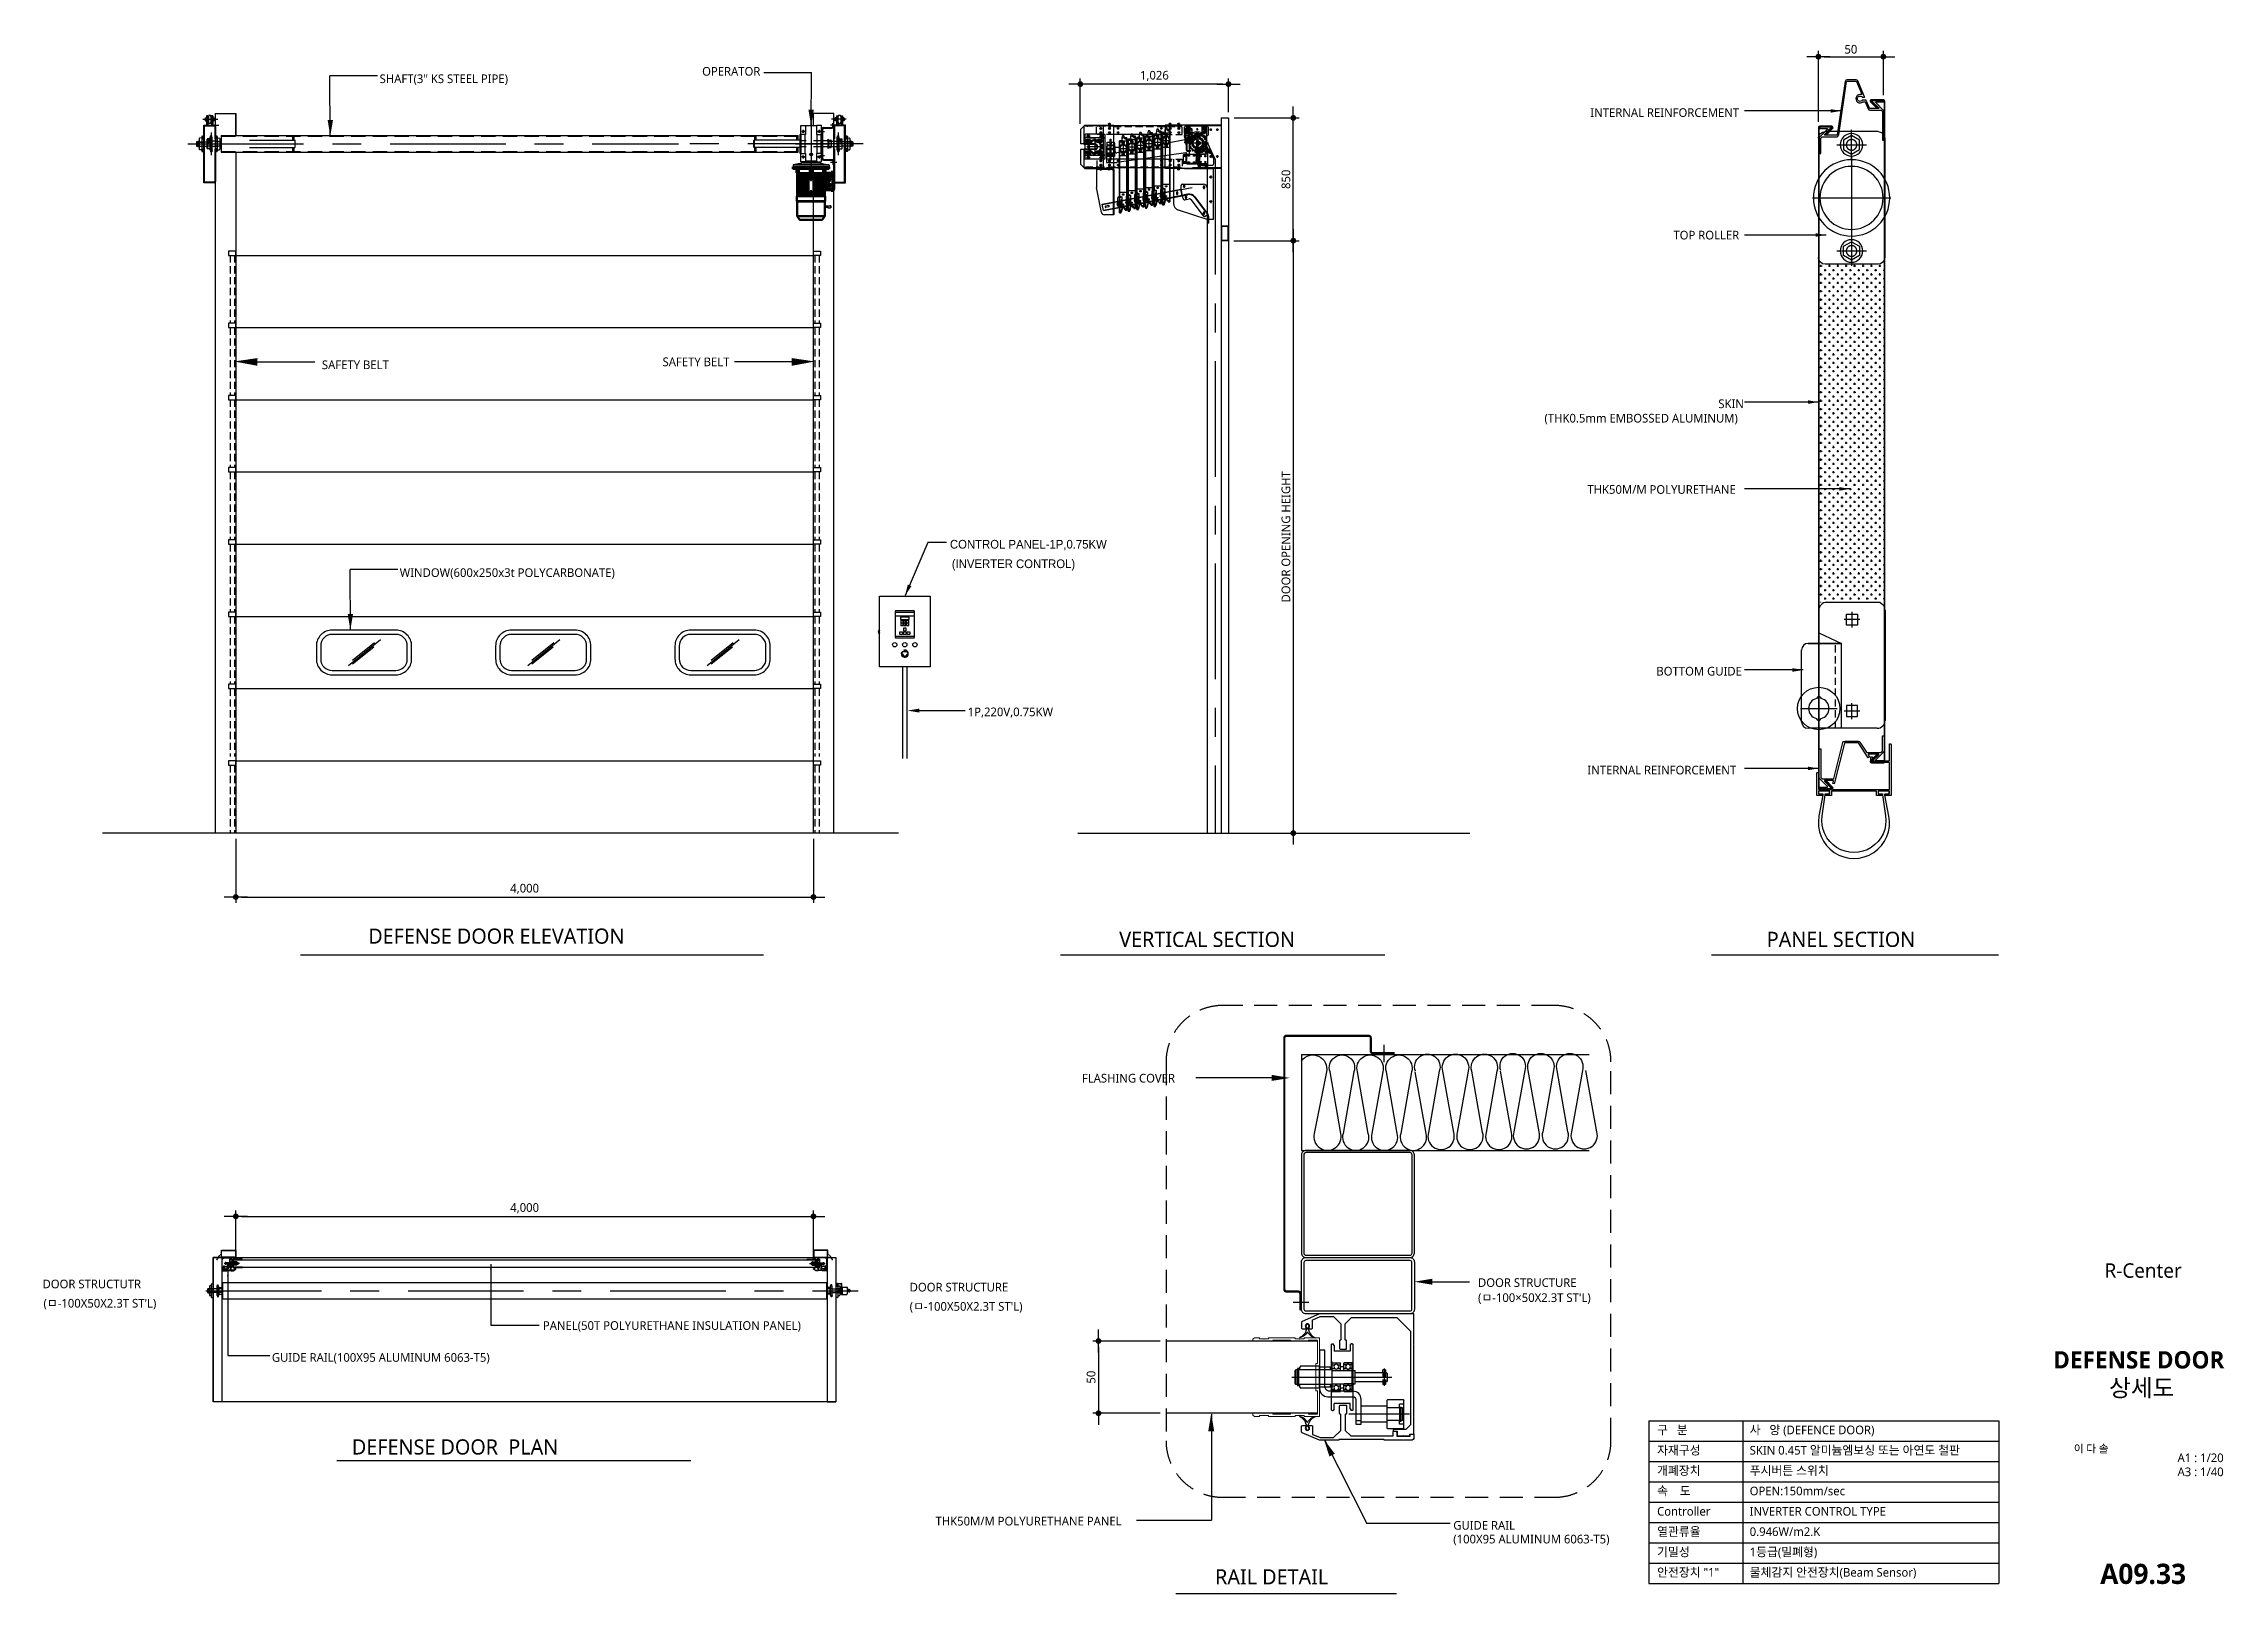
# Model space of a CAD drawing. Extents: x 991 to 16092, y 525 to 11255.
import ezdxf
from ezdxf.enums import TextEntityAlignment as Align

# ---------------------------------------------------------------- set-up
doc = ezdxf.new("R2010")
doc.units = 0
doc.header["$LTSCALE"] = 200
doc.header["$MEASUREMENT"] = 0
doc.header["$PDMODE"] = 3
doc.header["$PDSIZE"] = -1
for name, pattern in [('CENTER', [7, 4, -1, 1, -1]), ('DH-HID2', [1.2, 0.8, -0.4]), ('EB_DASHDOT', [39, 30, -3, 3, -3]), ('HIDDEN', [0.375, 0.25, -0.125])]:
    doc.linetypes.add(name, pattern=pattern)
doc.layers.get('0').update_dxf_attribs({"linetype": 'CONTINUOUS'})
doc.layers.get('Defpoints').update_dxf_attribs({"color": 137, "linetype": 'CONTINUOUS'})
for name, color, linetype in [('01TEX', 3, 'CONTINUOUS'), ('253', 253, 'CONTINUOUS'), ('A-MASHINE', 252, 'CONTINUOUS'), ('COL', 2, 'CONTINUOUS'), ('DIM', 7, 'CONTINUOUS'), ('R', 7, 'CONTINUOUS'), ('SYM-LEAD', 6, 'CONTINUOUS'), ('TEXT', 3, 'CONTINUOUS'), ('XR-A-SEC$0$PANEL-6', 6, 'CONTINUOUS'), ('XR-A-SEC$0$PANEL-INS', 8, 'CONTINUOUS'), ('XR-SHEET$0$TITLE', 7, 'CONTINUOUS'), ('XR-SHEET$1$SHT', 5, 'CONTINUOUS'), ('XR-SHEET$1$TEXT', 3, 'CONTINUOUS'), ('● 191031_DR 및 VE 반영', 30, 'CONTINUOUS'), ('선홈통', 3, 'CONTINUOUS')]:
    doc.layers.add(name, color=color, linetype=linetype)
for name, color, linetype, lineweight in [('CAXA0', 7, 'CONTINUOUS', 70), ('CAXA1', 1, 'EB_DASHDOT', 25), ('CAXA3', 7, 'CONTINUOUS', 25), ('DOR', 252, 'CONTINUOUS', 0)]:
    doc.layers.add(name, color=color, linetype=linetype, lineweight=lineweight)
doc.styles.add('GAUN', font='malgun.ttf')
doc.styles.get("Standard").update_dxf_attribs({"font": 'malgun.ttf'})
doc.styles.add('XR-SHEET$0$굴림체(옥산)', font='malgun.ttf')
doc.styles.add('맑은고딕', font='malgun.ttf')
doc.styles.add('맑은고딕B', font='malgunbd.ttf')
doc.styles.add('스타일1', font='malgun.ttf')
doc.dimstyles.new('GAUN-40', dxfattribs={"dimscale": 40, "dimtxt": 1.5, "dimasz": 1, "dimexe": 1, "dimexo": 1, "dimgap": 0.5, "dimtad": 1, "dimdec": 0, "dimzin": 1, "dimdsep": 46, "dimlunit": 6, "dimtxsty": '맑은고딕', "dimblk": 'CJDOT', "dimcen": 0.09, "dimdle": 1, "dimclrd": 256, "dimclre": 256, "dimclrt": 3, "dimadec": 0, "dimazin": 0, "dimtfac": 1, "dimtdec": 0, "dimtix": 1, "dimtmove": 2, "dimatfit": 3, "dimfxl": 1, "dimtolj": 1, "dimtzin": 1, "dimarcsym": 0})

msp = doc.modelspace()

# ---------------------------------------------------------------- texts
at = {"color": 3, "transparency": 33554687}
for s, p in [('구   분', (12164.2, 1626.4, 108.2)), ('사   양 (DEFENCE DOOR)', (12805.3, 1626.4, 108.2)), ('자재구성', (12164.2, 1485.5, 108.2)), ('SKIN 0.45T 알미늄엠보싱 또는 아연도 철판', (12805.3, 1485.5, 108.2)), ('개폐장치', (12164.2, 1344.6, 108.2)), ('푸시버튼 스위치', (12805.3, 1344.6, 108.2)), ('속    도', (12164.2, 1203.7, 108.2)), ('OPEN:150mm/sec', (12805.3, 1203.7, 108.2)), ('Controller', (12164.2, 1062.8, 108.2)), ('INVERTER CONTROL TYPE', (12805.3, 1062.8, 108.2)), ('열관류율', (12164.2, 921.9, 108.2)), ('0.946W/m2.K', (12805.3, 921.9, 108.2)), ('기밀성', (12164.2, 781.1, 108.2)), ('1등급(밀폐형)', (12805.3, 781.1, 108.2)), ('안전장치 "1"', (12164.2, 640.2, 108.2)), ('물체감지 안전장치(Beam Sensor)', (12805.3, 640.2, 108.2))]:
    msp.add_text(s, height=60, dxfattribs=at).set_placement(p)
at = {"layer": '01TEX', "style": 'GAUN'}
for s, p in [('DEFENSE DOOR ELEVATION', (3239.4, 5023.1, 5.8)), ('VERTICAL SECTION', (8439.5, 5000.6, 5.8)), ('PANEL SECTION', (12923.7, 5000.6, 5.8)), ('DEFENSE DOOR  PLAN', (3125.9, 1486, -4.8)), ('RAIL DETAIL', (9103.3, 586.4, -2.7))]:
    msp.add_text(s, height=105, dxfattribs=at).set_placement(p)
at = {"layer": 'TEXT', "color": 3, "style": '스타일1'}
for s, p in [('SHAFT(3" KS STEEL PIPE)', (3317.9, 10982.2, -25.4)), ('OPERATOR', (5551.1, 11033.5, -70.8)), ('INTERNAL REINFORCEMENT', (11701.9, 10748, -10.4)), ('TOP ROLLER', (12277, 9899.4, -10.4)), ('SAFETY BELT', (2918.2, 9001.4, -13.4)), ('SAFETY BELT', (5277.3, 9022, -13.4)), ('SKIN', (12588.1, 8731.7, -10.4)), ('(THK0.5mm EMBOSSED ALUMINUM)', (11384.2, 8631.8, -10.4)), ('THK50M/M POLYURETHANE ', (11681.5, 8138.2, -10.4)), ('WINDOW(600x250x3t POLYCARBONATE)', (3456.9, 7562.5, -43.6)), ('BOTTOM GUIDE', (12159.2, 6880, -10.4)), ('1P,220V,0.75KW', (7390.3, 6598.1, -257.7)), ('INTERNAL REINFORCEMENT', (11681.6, 6195.3, -10.4)), ('FLASHING COVER', (8181.1, 4061.8, 153)), ('DOOR STRUCTUTR', (983.6, 2636.9, 46.6)), ('DOOR STRUCTURE', (6988.4, 2614.9, 62.5)), ("(ㅁ-100×50X2.3T ST'L)", (10924.1, 2542.3, 0)), ('DOOR STRUCTURE', (10924.1, 2646.5, 0)), ("(ㅁ-100X50X2.3T ST'L)", (990.2, 2503.5, 46.6)), ("(ㅁ-100X50X2.3T ST'L)", (6988.4, 2481.6, 62.5)), ('PANEL(50T POLYURETHANE INSULATION PANEL)', (4448.6, 2349.3, -14.6)), ('GUIDE RAIL(100X95 ALUMINUM 6063-T5)', (2571.3, 2128.2, -14.6)), ('THK50M/M POLYURETHANE PANEL', (7167.4, 994.8, 0)), ('(100X95 ALUMINUM 6063-T5)', (10752.7, 870.5, 0)), ('GUIDE RAIL', (10752.7, 965.5, 0))]:
    msp.add_text(s, height=60, dxfattribs=at).set_placement(p)
at = {"layer": 'TEXT', "style": '스타일1'}
msp.add_text('R-Center', height=100, dxfattribs=at).set_placement((15530, 2760), align=Align.MIDDLE_CENTER)
at = {"layer": 'TEXT', "color": 3, "char_height": 60, "attachment_point": 7, "style": '스타일1'}
for s, insert in [('{\\fGulim|b0|i0|c129|p50;CONTROL PANEL-1P,0.75KW}', (7267.2, 7747.9, -45.5)), ('{\\fGulim|b0|i0|c129|p50;(INVERTER CONTROL)}', (7279.9, 7605.9, -45.5))]:
    msp.add_mtext(s, dxfattribs=dict(at, insert=insert))

# ---------------------------------------------------------------- blocks, each defined once
blk = doc.blocks.new('A$C14EC2336')
at = {"color": 8}
for p, q in [((0, 28), (0, 21)), ((0, 21), (12, 21)), ((1, 29), (11, 29)), ((1, 19), (1, 21)), ((1, 19), (11, 19)), ((2, 19), (2, 5)), ((10, 5), (2, 5)), ((2, 5), (3, 5)), ((3, 5), (3, 19)), ((9, 5), (3, 5)), ((9, 5), (9, 19)), ((9, 5), (10, 5)), ((10, 19), (10, 5)), ((11, 19), (11, 21)), ((12, 28), (12, 21))]:
    blk.add_line(p, q, dxfattribs=at)
at = {"color": 1, "linetype": 'CENTER'}
blk.add_line((6, 0), (6, 32), dxfattribs=at)
at = {"color": 8}
for centre, start, end in [((1, 28), 90, 180), ((11, 28), 0, 90)]:
    blk.add_arc(centre, 1, start, end, dxfattribs=at)
blk = doc.blocks.new('A$C4E5C320D')
at = {"color": 1, "linetype": 'CENTER'}
for p, q in [((0, 79), (38, 79)), ((0, 9), (38, 9)), ((9, 88), (9, 70)), ((9, 0), (9, 18)), ((29, 70), (29, 88)), ((29, 18), (29, 0)), ((70, 79), (108, 79)), ((70, 9), (108, 9)), ((79, 88), (79, 70)), ((79, 0), (79, 18)), ((99, 70), (99, 88)), ((99, 18), (99, 0))]:
    blk.add_line(p, q, dxfattribs=at)
at = {"color": 0}
for p, q in [((9, 79), (29, 79)), ((9, 9), (29, 9)), ((79, 79), (99, 79)), ((79, 9), (99, 9))]:
    blk.add_line(p, q, dxfattribs=at)
for points in [[(9, 73, -1), (9, 85), (29, 85, -1), (29, 73)], [(9, 15, 1), (9, 3), (29, 3, 1), (29, 15)], [(79, 73, -1), (79, 85), (99, 85, -1), (99, 73)], [(79, 15, 1), (79, 3), (99, 3, 1), (99, 15)]]:
    blk.add_lwpolyline(points, format="xyb", close=True, dxfattribs=at)
blk = doc.blocks.new('A$C76632EDF')
at = {"color": 1, "linetype": 'CENTER'}
for p, q in [((0, 92), (38, 92)), ((0, 9), (38, 9)), ((9, 101), (9, 83)), ((9, 18), (9, 0)), ((29, 83), (29, 101)), ((29, 0), (29, 18)), ((83, 92), (121, 92)), ((83, 9), (121, 9)), ((92, 101), (92, 83)), ((92, 18), (92, 0)), ((112, 83), (112, 101)), ((112, 0), (112, 18))]:
    blk.add_line(p, q, dxfattribs=at)
at = {"color": 0}
for p, q in [((9, 92), (29, 92)), ((9, 9), (29, 9)), ((92, 92), (112, 92)), ((92, 9), (112, 9))]:
    blk.add_line(p, q, dxfattribs=at)
for points in [[(9, 86, -1), (9, 98), (29, 98, -1), (29, 86)], [(9, 3, -1), (9, 15), (29, 15, -1), (29, 3)], [(92, 86, -1), (92, 98), (112, 98, -1), (112, 86)], [(92, 3, -1), (92, 15), (112, 15, -1), (112, 3)]]:
    blk.add_lwpolyline(points, format="xyb", close=True, dxfattribs=at)
blk = doc.blocks.new('A$C68BE6E9D')
for p, q in [((0, 96), (0, 0)), ((47, 101), (5, 101)), ((52, 96), (52, 0))]:
    blk.add_line(p, q)
at = {"color": 0}
for p, q in [((0, 80), (52, 80)), ((0, 0), (52, 0))]:
    blk.add_line(p, q, dxfattribs=at)
at = {"color": 6, "linetype": 'HIDDEN'}
for p, q in [((0, 76), (52, 76)), ((52, 26), (0, 26)), ((0, 5), (52, 5))]:
    blk.add_line(p, q, dxfattribs=at)
at = {"color": 1, "linetype": 'CENTER', "ltscale": 0.5}
for p, q in [((4, 53), (20, 53)), ((4, 17), (20, 17)), ((12, 61), (12, 45)), ((12, 25), (12, 9)), ((48, 53), (32, 53)), ((48, 17), (32, 17)), ((40, 61), (40, 45)), ((40, 25), (40, 9))]:
    blk.add_line(p, q, dxfattribs=at)
blk.add_lwpolyline([(22, 88), (30, 88), (30, 96), (22, 96)], close=True)
at = {"color": 6, "linetype": 'HIDDEN'}
blk.add_lwpolyline([(22, 21), (30, 21), (30, 13), (22, 13)], close=True, dxfattribs=at)
for centre in [(12, 53), (12, 17), (40, 53), (40, 17)]:
    blk.add_circle(centre, 3.4)
for centre, start, end in [((5, 96), 90, 180), ((47, 96), 0, 90)]:
    blk.add_arc(centre, 5, start, end)
blk = doc.blocks.new('*U14')
at = {"color": 0}
blk.add_circle((0, 0), 4.5, dxfattribs=at)
blk = doc.blocks.new('*U15')
at = {"color": 0, "linetype": 'ByBlock', "lineweight": -2, "transparency": 16777216}
for p, rotation in [((21076, 18128), 90), ((21089, 18161), 45.00000000000001), ((21156, 18161), 314.9999999999999), ((21170, 18128), 270), ((21089, 18094), 135), ((21123, 18081), 180), ((21156, 18094), 225)]:
    blk.add_blockref('*U14', p, dxfattribs=dict(at, rotation=rotation))
blk.add_blockref('*U14', (21123, 18175), dxfattribs=at)
blk = doc.blocks.new('A$C0A154013')
at = {"color": 0}
for p, q in [((0, 169), (0, 5)), ((5, 174), (135, 174)), ((20, 166), (30, 166)), ((30, 156), (20, 156)), ((120, 166), (110, 166)), ((110, 156), (120, 156)), ((140, 169), (140, 5)), ((0, 149), (140, 149)), ((0, 25), (140, 25)), ((30, 18), (20, 18)), ((20, 8), (30, 8)), ((110, 18), (120, 18)), ((120, 8), (110, 8)), ((5, 0), (135, 0))]:
    blk.add_line(p, q, dxfattribs=at)
at = {"color": 6, "linetype": 'HIDDEN'}
for p, q in [((0, 145), (140, 145)), ((0, 28), (140, 28))]:
    blk.add_line(p, q, dxfattribs=at)
at = {"color": 1, "linetype": 'CENTER', "ltscale": 0.5}
for p, q in [((14, 87), (126, 87)), ((70, 143), (70, 31))]:
    blk.add_line(p, q, dxfattribs=at)
blk.add_circle((70, 87), 47.3, dxfattribs=at)
at = {"color": 0}
blk.add_circle((70, 87), 41, dxfattribs=at)
for centre, start, end in [((5, 169), 90, 180), ((20, 161), 90, 270), ((30, 161), 270, 90), ((110, 161), 90, 270), ((120, 161), 270, 90), ((135, 169), 0, 90), ((5, 5), 180, 270), ((20, 13), 90, 270), ((30, 13), 270, 90), ((110, 13), 90, 270), ((120, 13), 270, 90), ((135, 5), 270, 0)]:
    blk.add_arc(centre, 5, start, end, dxfattribs=at)
blk.add_blockref('*U15', (-21053, -18041), dxfattribs=at)
blk = doc.blocks.new('A$C5F007834')
at = {"color": 0}
for p, q in [((0, 3), (0, 294)), ((135, 164), (135, 294)), ((135, 3), (135, 132))]:
    blk.add_line(p, q, dxfattribs=at)
for p, q in [((0, 294), (135, 294)), ((60, 164), (135, 164)), ((135, 168), (135, 164)), ((0, 3), (135, 3)), ((60, 132), (135, 132)), ((135, 132), (135, 128))]:
    blk.add_line(p, q)
at = {"color": 6, "linetype": 'HIDDEN'}
for p, q in [((0, 291), (135, 291)), ((23, 291), (23, 294)), ((31, 291), (31, 294)), ((109, 291), (109, 294)), ((117, 291), (117, 294)), ((0, 6), (135, 6)), ((23, 3), (23, 6)), ((31, 3), (31, 6)), ((109, 3), (109, 6)), ((117, 3), (117, 6))]:
    blk.add_line(p, q, dxfattribs=at)
at = {"color": 1, "linetype": 'CENTER', "ltscale": 0.5}
for p, q in [((27, 297), (27, 286)), ((113, 297), (113, 286)), ((27, 0), (27, 11)), ((113, 0), (113, 11))]:
    blk.add_line(p, q, dxfattribs=at)
at = {"color": 0}
blk.add_lwpolyline([(5, 133), (11, 133), (11, 163), (5, 163)], close=True, dxfattribs=at)
for points in [[(19, 184), (18, 184, -1), (18, 196), (38, 196, -0.438866), (44, 189, -0.438866)], [(19, 184, 0.438866), (25, 177), (45, 177, 1), (45, 189), (44, 189)], [(95, 189), (95, 189, 1), (95, 177), (115, 177, 0.438866), (121, 184, 0.438866)], [(95, 189, -0.438866), (101, 196), (121, 196, -1), (121, 184), (121, 184)], [(44, 107, -0.438866), (38, 101), (18, 101, -1), (18, 113), (19, 113)], [(44, 107), (45, 107, 1), (45, 119), (25, 119, 0.438866), (19, 113, 0.438866)], [(121, 113, 0.438866), (115, 119), (95, 119, 1), (95, 107), (95, 107)], [(121, 113), (121, 113, -1), (121, 101), (101, 101, -0.438866), (95, 107, -0.438866)]]:
    blk.add_lwpolyline(points, format="xyb", dxfattribs=at)
blk.add_arc((60, 148), 16, 90, 270)
blk = doc.blocks.new('A$Ce7c4792a')
at = {"color": 0}
for p, q in [((112, 57), (0, 57)), ((0, 57), (0, 0)), ((6, 0), (0, 0)), ((6, 0), (27, 7)), ((106, 0), (85, 7)), ((106, 0), (112, 0)), ((112, 0), (112, 57))]:
    blk.add_line(p, q, dxfattribs=at)
for p, q in [((0, 0), (20, 0)), ((112, 57), (127, 57)), ((112, 0), (127, 0)), ((132, 52), (132, 5))]:
    blk.add_line(p, q)
at = {"color": 6, "linetype": 'HIDDEN', "ltscale": 4}
for p, q in [((5, 0), (5, 57)), ((108, 57), (108, 0))]:
    blk.add_line(p, q, dxfattribs=at)
at = {"color": 1, "linetype": 'CENTER'}
for p, q in [((22, 28), (10, 28)), ((16, 22), (16, 35)), ((62, 28), (50, 28)), ((56, 22), (56, 35)), ((102, 28), (90, 28)), ((96, 22), (96, 35))]:
    blk.add_line(p, q, dxfattribs=at)
at = {"color": 6, "linetype": 'HIDDEN'}
blk.add_line((25, 57), (25, 5), dxfattribs=at)
for points in [[(20, 39), (12, 39), (12, 47), (20, 47)], [(20, 13), (12, 13), (12, 5), (20, 5)]]:
    blk.add_lwpolyline(points, close=True, dxfattribs=at)
for points in [[(119, 39), (127, 39), (127, 47), (119, 47)], [(119, 13), (127, 13), (127, 5), (119, 5)]]:
    blk.add_lwpolyline(points, close=True)
for centre in [(16, 28), (56, 28), (96, 28)]:
    blk.add_circle(centre, 3.4)
for centre, start, end in [((20, 5), 270, 0), ((127, 52), 0, 90), ((127, 5), 270, 0)]:
    blk.add_arc(centre, 5, start, end)
at = {"color": 0}
blk.add_arc((56, -85), 96.4, 72.7084, 107.2916, dxfattribs=at)
blk = doc.blocks.new('A$C44ED1B0F')
at = {"color": 8}
for p, q in [((9.5, 101.2), (49.5, 101.2)), ((4.5, 96.2), (4.5, 6.2)), ((54.5, 96.2), (54.5, 6.2)), ((9.5, 1.2), (49.5, 1.2))]:
    blk.add_line(p, q, dxfattribs=at)
at = {"color": 1, "linetype": 'CENTER'}
for p, q in [((29.5, 80), (29.5, 102.5)), ((40.7, 91.2), (18.2, 91.2)), ((29.5, 82.7), (29.5, 19.8)), ((58.9, 51.2), (0, 51.2)), ((29.5, 22.5), (29.5, 0)), ((40.7, 11.2), (18.2, 11.2))]:
    blk.add_line(p, q, dxfattribs=at)
at = {"color": 8}
for points in [[(29.5, 98.2), (35.5, 94.7), (35.5, 87.7), (29.5, 84.2), (23.4, 87.7), (23.4, 94.7)], [(29.5, 4.2), (35.5, 7.7), (35.5, 14.7), (29.5, 18.2), (23.4, 14.7), (23.4, 7.7)]]:
    blk.add_lwpolyline(points, close=True, dxfattribs=at)
for centre, radius in [((29.5, 91.2), 8.5), ((29.5, 51.2), 28.8), ((29.5, 11.2), 8.5)]:
    blk.add_circle(centre, radius, dxfattribs=at)
at = {"color": 8, "linetype": 'HIDDEN'}
for centre in [(29.5, 91.2), (29.5, 11.2)]:
    blk.add_circle(centre, 4, dxfattribs=at)
at = {"color": 6}
blk.add_circle((29.5, 51.2), 23.8, dxfattribs=at)
at = {"color": 8}
for centre, start, end in [((9.5, 96.2), 90, 180), ((49.5, 96.2), 0, 90), ((9.5, 6.2), 180, 270), ((49.5, 6.2), 270, 0)]:
    blk.add_arc(centre, 5, start, end, dxfattribs=at)
blk = doc.blocks.new('CJDOT')
blk.add_line((-2, 0), (2, 0))
at = {"const_width": 0.5}
blk.add_lwpolyline([(-0.25, 0, 1), (0.25, 0, 1)], format="xyb", close=True, dxfattribs=at)
blk = doc.blocks.new('*D19')
at = {"layer": 'Defpoints', "color": 0, "transparency": 16777216}
for p in [(6322, 3135), (2322, 2814, 22), (6322, 2814, 42)]:
    blk.add_point(p, dxfattribs=at)
at = {"layer": 'DIM', "lineweight": -2, "transparency": 16777216}
for p, q in [((2322, 2854), (2322, 3175)), ((6322, 2854), (6322, 3175)), ((2362, 3135), (6282, 3135))]:
    blk.add_line(p, q, dxfattribs=at)
at = {"layer": 'DIM', "lineweight": -2, "transparency": 16777216, "xscale": 40, "yscale": 40, "zscale": 40, "rotation": 180}
blk.add_blockref('CJDOT', (2322, 3135), dxfattribs=at)
at = {"layer": 'DIM', "lineweight": -2, "transparency": 16777216, "xscale": 40, "yscale": 40, "zscale": 40}
blk.add_blockref('CJDOT', (6322, 3135), dxfattribs=at)
at = {"layer": 'DIM', "color": 3, "transparency": 16777216, "insert": (4322, 3191), "char_height": 60, "attachment_point": 5, "style": '맑은고딕'}
blk.add_mtext('\\A1;4,000', dxfattribs=at)
blk = doc.blocks.new('A$C6EAA444C')
at = {"color": 6}
for p, q in [((0, 24), (0, 0)), ((0, 24), (0, 23)), ((5, 24), (0, 24)), ((2, 23), (0, 23)), ((2, 21), (0, 21)), ((0, 20), (0, 20)), ((0, 20), (5, 20)), ((0, 4), (5, 4)), ((0, 4), (0, 4)), ((2, 3), (0, 3)), ((0, 0), (0, 1)), ((2, 1), (0, 1)), ((5, 0), (0, 0)), ((5, 23), (3, 23)), ((5, 21), (3, 21)), ((5, 3), (3, 3)), ((5, 1), (3, 1)), ((5, 0), (5, 24)), ((5, 23), (5, 24)), ((5, 20), (5, 20)), ((5, 4), (5, 4)), ((5, 1), (5, 0))]:
    blk.add_line(p, q, dxfattribs=at)
for centre in [(2, 22), (2, 2)]:
    blk.add_circle(centre, 1.37, dxfattribs=at)
for centre, radius, start, end in [((0, 24), 0.3, 90, 180), ((0, 23), 0.2, 180, 270), ((0, 20), 0.2, 90, 180), ((0, 20), 0.3, 180, 270), ((0, 4), 0.3, 90, 180), ((0, 4), 0.2, 180, 270), ((0, 1), 0.2, 90, 180), ((0, 0), 0.3, 180, 270), ((5, 24), 0.3, 0, 90), ((5, 23), 0.2, 270, 0), ((5, 20), 0.2, 0, 90), ((5, 20), 0.3, 270, 0), ((5, 4), 0.3, 0, 90), ((5, 4), 0.2, 270, 0), ((5, 1), 0.2, 0, 90), ((5, 0), 0.3, 270, 0)]:
    blk.add_arc(centre, radius, start, end, dxfattribs=at)
blk = doc.blocks.new('*D20')
at = {"layer": 'Defpoints', "color": 0, "transparency": 16777216}
for p in [(2322, 5789, -10), (6322, 5789), (6322, 5346)]:
    blk.add_point(p, dxfattribs=at)
at = {"layer": 'DIM', "lineweight": -2, "transparency": 16777216}
for p, q in [((2322, 5749), (2322, 5306)), ((6322, 5749), (6322, 5306)), ((2362, 5346), (6282, 5346))]:
    blk.add_line(p, q, dxfattribs=at)
at = {"layer": 'DIM', "lineweight": -2, "transparency": 16777216, "xscale": 40, "yscale": 40, "zscale": 40, "rotation": 180}
blk.add_blockref('CJDOT', (2322, 5346), dxfattribs=at)
at = {"layer": 'DIM', "lineweight": -2, "transparency": 16777216, "xscale": 40, "yscale": 40, "zscale": 40}
blk.add_blockref('CJDOT', (6322, 5346), dxfattribs=at)
at = {"layer": 'DIM', "color": 3, "transparency": 16777216, "insert": (4322, 5402), "char_height": 60, "attachment_point": 5, "style": '맑은고딕'}
blk.add_mtext('\\A1;4,000', dxfattribs=at)
blk = doc.blocks.new('g1')
at = {"color": 152, "true_color": 0x2776bb}
for p, q in [((7559, 53), (7559, 76)), ((7559, 53), (7560, 53)), ((7560, 53), (7560, 75)), ((7561, 78), (7586, 78)), ((7561, 76), (7561, 78)), ((7561, 76), (7586, 76)), ((7587, 2), (7587, 75)), ((7587, 2), (7589, 2)), ((7589, 2), (7589, 76))]:
    blk.add_line(p, q, dxfattribs=at)
for centre, radius, start, end in [((7561, 76), 2.2, 90, 180), ((7561, 75), 1, 90, 180), ((7586, 76), 2.2, 0, 90), ((7586, 75), 1, 0, 90)]:
    blk.add_arc(centre, radius, start, end, dxfattribs=at)
blk = doc.blocks.new('f2')
at = {"color": 1, "linetype": 'CENTER'}
blk.add_line((7568, 27), (7659, 27), dxfattribs=at)
at = {"color": 4}
for p, q in [((7572, 30), (7572, 23)), ((7572, 30), (7582, 30)), ((7572, 23), (7572, 30)), ((7572, 23), (7588, 23)), ((7572, 23), (7572, 23)), ((7582, 31), (7582, 30)), ((7582, 31), (7588, 31)), ((7589, 42), (7588, 41)), ((7588, 41), (7588, 13)), ((7588, 13), (7589, 12)), ((7589, 42), (7593, 42)), ((7589, 12), (7593, 12)), ((7593, 52), (7627, 52)), ((7593, 52), (7593, 2)), ((7593, 2), (7627, 2)), ((7595, 52), (7595, 2)), ((7630, 49), (7630, 5)), ((7644, 35), (7630, 35)), ((7630, 31), (7644, 31)), ((7630, 23), (7644, 23)), ((7644, 19), (7630, 19)), ((7635, 35), (7635, 19)), ((7647, 34), (7645, 34)), ((7645, 33), (7645, 21)), ((7647, 20), (7645, 20)), ((7650, 31), (7650, 23))]:
    blk.add_line(p, q, dxfattribs=at)
for centre, radius, start, end in [((7627, 49), 3, 0, 90), ((7627, 5), 3, 270, 0), ((7643, 33), 2.15, 291.4856, 68.5144), ((7638, 27), 6.86, 323.2333, 36.7667), ((7643, 21), 2.15, 291.4856, 68.5144), ((7647, 31), 3, 0, 90), ((7647, 23), 3, 270, 0)]:
    blk.add_arc(centre, radius, start, end, dxfattribs=at)
blk = doc.blocks.new('*D21')
at = {"layer": 'Defpoints', "color": 0, "transparency": 16777216}
for p in [(9193, 9891), (9196, 5789, 8), (9645, 5789)]:
    blk.add_point(p, dxfattribs=at)
at = {"layer": 'DIM', "lineweight": -2, "transparency": 16777216}
for p, q in [((9233, 9891), (9685, 9891)), ((9645, 9851), (9645, 5829)), ((9236, 5789), (9685, 5789))]:
    blk.add_line(p, q, dxfattribs=at)
at = {"layer": 'DIM', "lineweight": -2, "transparency": 16777216, "xscale": 40, "yscale": 40, "zscale": 40}
for p, rotation in [((9645, 9891), 90), ((9645, 5789), 270)]:
    blk.add_blockref('CJDOT', p, dxfattribs=dict(at, rotation=rotation))
at = {"layer": 'DIM', "color": 3, "transparency": 16777216, "insert": (9594, 7840), "char_height": 60, "attachment_point": 5, "rotation": 90, "style": '맑은고딕'}
blk.add_mtext('\\A1;DOOR OPENING HEIGHT', dxfattribs=at)
blk = doc.blocks.new('*D22')
at = {"layer": 'Defpoints', "color": 0, "transparency": 16777216}
for p in [(13731, 11165), (13731, 10858), (13281, 10674)]:
    blk.add_point(p, dxfattribs=at)
at = {"layer": 'DIM', "lineweight": -2, "transparency": 16777216}
for p, q in [((13281, 10714), (13281, 11205)), ((13731, 10898), (13731, 11205)), ((13321, 11165), (13691, 11165))]:
    blk.add_line(p, q, dxfattribs=at)
at = {"layer": 'DIM', "lineweight": -2, "transparency": 16777216, "xscale": 40, "yscale": 40, "zscale": 40, "rotation": 180}
blk.add_blockref('CJDOT', (13281, 11165), dxfattribs=at)
at = {"layer": 'DIM', "lineweight": -2, "transparency": 16777216, "xscale": 40, "yscale": 40, "zscale": 40}
blk.add_blockref('CJDOT', (13731, 11165), dxfattribs=at)
at = {"layer": 'DIM', "color": 3, "transparency": 16777216, "insert": (13506, 11216), "char_height": 60, "attachment_point": 5, "style": '맑은고딕'}
blk.add_mtext('\\A1;50', dxfattribs=at)
blk = doc.blocks.new('XR-1F$0$A$C7FBF0E62')
at = {"color": 4, "ltscale": 50}
blk.add_lwpolyline([(2.5, 2.5), (2.5, 28.5), (4, 28.5), (4, 58.5), (2.5, 58.5), (2.5, 84.2, -0.414214), (2.8, 84.5), (12.2, 84.5), (12.2, 83.8, 0.414214), (12.5, 83.5), (31.9, 83.5, 0.414214), (32.2, 83.8), (32.2, 84.5), (51.7, 84.5), (51.7, 83.8, 0.414214), (52, 83.5), (73.7, 83.5, 0.414214), (74, 83.8), (74, 85.5), (72, 87), (67, 87, 0.414214), (66.7, 86.7), (66.7, 86), (62.1, 86), (61.7, 85.6), (61.4, 86), (56.7, 86), (56.7, 86.7, 0.414214), (56.4, 87), (27.5, 87, 0.414214), (27.2, 86.7), (27.2, 86), (22.6, 86), (22.2, 85.6), (21.9, 86), (17.2, 86), (17.2, 86.7, 0.414214), (16.9, 87), (0.5, 87, 0.414214), (0, 86.5), (0, 43.9), (0.4, 43.5), (0, 43.1), (0, 0.5, 0.414214), (0.5, 0), (16.9, 0, 0.414214), (17.2, 0.3), (17.2, 1), (21.9, 1), (22.2, 1.4), (22.6, 1), (27.2, 1), (27.2, 0.3, 0.414214), (27.5, 0), (56.4, 0, 0.414214), (56.7, 0.3), (56.7, 1), (61.4, 1), (61.7, 1.4), (62.1, 1), (66.7, 1), (66.7, 0.3, 0.414214), (67, 0), (72, 0), (74, 1.5), (74, 3.2, 0.414214), (73.7, 3.5), (52, 3.5, 0.414214), (51.7, 3.2), (51.7, 2.5), (32.2, 2.5), (32.2, 3.2, 0.414214), (31.9, 3.5), (12.5, 3.5, 0.414214), (12.2, 3.2), (12.2, 2.5), (2.8, 2.5, -0.414214), (2.5, 2.8)], format="xyb", dxfattribs=at)
blk = doc.blocks.new('A$C25BA6F75')
at = {"color": 2}
for p, q in [((52.5, 78.5), (46.5, 78.5)), ((81.5, 80), (52.5, 80)), ((81.5, 86.7), (81.5, 55.3)), ((95.4, 78), (81.5, 78)), ((81.8, 87), (99.6, 87)), ((99.9, 82), (94.9, 82)), ((94.9, 82), (94.9, 78)), ((95.4, 78.8), (95.4, 77.3)), ((95.4, 78.8), (96.9, 78.8)), ((95.4, 78), (95.4, 64)), ((95.4, 77.3), (96.9, 77.3)), ((96.9, 78.8), (96.9, 77.3)), ((97.9, 78), (96.9, 78)), ((96.9, 78), (96.9, 64)), ((98.9, 77), (98.9, 65)), ((99.9, 86.7), (99.9, 55.3)), ((81.5, 62), (52.5, 62)), ((95.4, 64), (81.5, 64)), ((99.6, 55), (81.8, 55)), ((94.9, 64), (94.9, 60)), ((99.9, 60), (94.9, 60)), ((95.4, 63.3), (95.4, 64.8)), ((95.4, 64.8), (96.9, 64.8)), ((95.4, 63.3), (96.9, 63.3)), ((96.9, 63.3), (96.9, 64.8)), ((97.9, 64), (96.9, 64))]:
    blk.add_line(p, q, dxfattribs=at)
at = {"color": 1, "linetype": 'CENTER', "ltscale": 0.5}
for p, q in [((106, 71), (39, 71)), ((0, 30), (18.3, 30))]:
    blk.add_line(p, q, dxfattribs=at)
at = {"color": 2}
blk.add_lwpolyline([(52.5, 82), (52.5, 54.6, -0.414214), (43.5, 45.6), (17.5, 45.6, 0.414214), (12.5, 40.6), (12.5, 0), (6.5, 0), (6.5, 42.6, -0.414214), (15.5, 51.6), (43.5, 51.6, 0.414214), (46.5, 54.6), (46.5, 82), (52.5, 82)], format="xyb", dxfattribs=at)
for centre, radius, start, end in [((81.8, 86.7), 0.3, 90, 180), ((97.9, 77), 1, 0, 90), ((99.6, 86.7), 0.3, 360, 90), ((81.8, 55.3), 0.3, 180, 270), ((97.9, 65), 1, 270, 0), ((99.6, 55.3), 0.3, 270, 0)]:
    blk.add_arc(centre, radius, start, end, dxfattribs=at)
blk = doc.blocks.new('A$C1B987AD5')
for p, q in [((43.8, 73), (43.8, 45)), ((43.8, 73), (43.8, 45)), ((44.8, 74), (45.8, 74)), ((44.8, 74), (45.8, 74)), ((46.8, 72), (45.8, 74)), ((46.8, 72), (45.8, 74)), ((64.8, 72), (65.8, 74)), ((64.8, 72), (65.8, 74)), ((66.8, 74), (65.8, 74)), ((66.8, 74), (65.8, 74)), ((67.8, 73), (67.8, 45.3)), ((67.8, 73), (67.8, 45.3)), ((8.8, 48.2), (9.8, 49.2)), ((30.8, 49.2), (9.8, 49.2)), ((30.8, 49.2), (30.8, 24.8)), ((43.8, 54), (44.8, 53)), ((49.3, 53), (44.8, 53)), ((44.8, 52.7), (44.8, 21.3)), ((44.8, 50.8), (47.6, 50.8)), ((45.1, 53), (53.8, 53)), ((46.8, 72), (46.8, 66)), ((46.8, 72), (46.8, 66)), ((64.8, 66), (46.8, 66)), ((64.8, 66), (46.8, 66)), ((50.9, 50.8), (53.8, 50.8)), ((53.8, 53), (53.8, 44.8)), ((53.8, 48.8), (57.8, 48.8)), ((57.8, 52.7), (57.8, 44.8)), ((60.6, 50.8), (57.8, 50.8)), ((66.5, 53), (58.1, 53)), ((58.1, 53), (66.8, 53)), ((66.8, 50.8), (63.9, 50.8)), ((64.8, 72), (64.8, 66)), ((64.8, 72), (64.8, 66)), ((67.8, 54), (66.8, 53)), ((66.8, 52.7), (66.8, 21.3)), ((4.3, 45), (3.3, 44)), ((3.3, 30), (3.3, 44)), ((4.3, 29), (3.3, 30)), ((6.3, 45), (4.3, 45)), ((4.3, 29), (4.3, 45)), ((6.3, 29), (4.3, 29)), ((7.8, 46.5), (6.3, 46.5)), ((6.3, 27.5), (6.3, 46.5)), ((7.8, 27.5), (6.3, 27.5)), ((7.8, 46.5), (7.8, 27.5)), ((44.8, 45), (7.8, 45)), ((44.8, 29), (7.8, 29)), ((8.8, 48.2), (8.8, 45)), ((42.8, 45.1), (8.8, 45.1)), ((8.8, 29), (8.8, 25.8)), ((42.8, 28.9), (8.8, 28.9)), ((9.8, 24.8), (8.8, 25.8)), ((30.8, 24.8), (9.8, 24.8)), ((42.8, 48.2), (30.8, 48.2)), ((42.8, 25.8), (30.8, 25.8)), ((42.8, 48.2), (42.8, 45)), ((42.8, 29), (42.8, 25.8)), ((43.8, 29), (43.8, 1)), ((43.8, 29), (43.8, 1)), ((44.8, 46.7), (47.6, 46.7)), ((44.8, 44.5), (66.8, 44.5)), ((44.8, 29.5), (66.8, 29.5)), ((44.8, 27.3), (47.6, 27.3)), ((45.1, 44.5), (53.5, 44.5)), ((45.1, 29.5), (53.5, 29.5)), ((50.9, 46.7), (53.8, 46.7)), ((50.9, 27.3), (53.8, 27.3)), ((53.8, 29.2), (53.8, 21)), ((53.8, 25.3), (57.8, 25.3)), ((60.6, 46.7), (57.8, 46.7)), ((57.8, 29.2), (57.8, 21.3)), ((60.6, 27.3), (57.8, 27.3)), ((66.5, 44.5), (58.1, 44.5)), ((66.5, 29.5), (58.1, 29.5)), ((66.8, 46.7), (63.9, 46.7)), ((66.8, 27.3), (63.9, 27.3)), ((67.8, 28.8), (67.8, 1)), ((67.8, 28.8), (67.8, 1)), ((68.1, 45.3), (68.1, 28.8)), ((68.1, 44.5), (70.3, 44.5)), ((68.1, 29.5), (70.3, 29.5)), ((68.1, 29.5), (70.3, 29.5)), ((70.3, 44.5), (70.3, 29.5)), ((104.8, 42), (70.3, 42)), ((104.8, 32), (70.3, 32)), ((103.8, 45), (100.8, 45)), ((100.8, 42), (100.8, 45)), ((100.8, 32), (100.8, 29)), ((103.8, 29), (100.8, 29)), ((103.8, 42), (103.8, 45)), ((103.8, 29), (103.8, 32)), ((105.8, 41), (104.8, 42)), ((104.8, 32), (105.8, 33)), ((105.8, 33), (105.8, 41)), ((43.8, 20), (44.8, 21)), ((44.8, 23.2), (47.6, 23.2)), ((44.8, 0), (45.8, 0)), ((44.8, 0), (45.8, 0)), ((45.1, 21), (53.5, 21)), ((45.1, 21), (53.8, 21)), ((46.8, 2), (45.8, 0)), ((46.8, 2), (45.8, 0)), ((64.8, 8), (46.8, 8)), ((64.8, 8), (46.8, 8)), ((46.8, 2), (46.8, 8)), ((46.8, 2), (46.8, 8)), ((50.9, 23.2), (53.8, 23.2)), ((60.6, 23.2), (57.8, 23.2)), ((66.5, 21), (58.1, 21)), ((58.1, 21), (66.8, 21)), ((66.8, 23.2), (63.9, 23.2)), ((64.8, 2), (64.8, 8)), ((64.8, 2), (64.8, 8)), ((64.8, 2), (65.8, 0)), ((64.8, 2), (65.8, 0)), ((66.8, 0), (65.8, 0)), ((66.8, 0), (65.8, 0)), ((67.8, 20), (66.8, 21))]:
    blk.add_line(p, q)
at = {"color": 1, "linetype": 'CENTER', "ltscale": 0.5}
for p, q in [((0, 37), (110.8, 37)), ((102.3, 27.3), (102.3, 46.7))]:
    blk.add_line(p, q, dxfattribs=at)
at = {"color": 6, "linetype": 'HIDDEN', "ltscale": 0.1}
for p, q in [((100.8, 32), (100.8, 42)), ((103.8, 32), (103.8, 42))]:
    blk.add_line(p, q, dxfattribs=at)
for points in [[(66.8, 43.8), (68.1, 43.8), (68.1, 45.3), (66.8, 45.3)], [(66.8, 30.3), (68.1, 30.3), (68.1, 28.8), (66.8, 28.8)]]:
    blk.add_lwpolyline(points, close=True)
for centre in [(49.3, 48.8), (62.3, 48.8), (49.3, 25.3), (62.3, 25.3)]:
    blk.add_circle(centre, 2.65)
for centre, radius, start, end in [((44.8, 73), 1, 90, 180), ((44.8, 73), 1, 90, 180), ((66.8, 73), 1, 0, 90), ((66.8, 73), 1, 0, 90), ((45.1, 52.7), 0.3, 90, 180), ((53.5, 52.7), 0.3, 0, 90), ((58.1, 52.7), 0.3, 90, 180), ((66.5, 52.7), 0.3, 0, 90), ((45.1, 44.8), 0.3, 180, 270), ((45.1, 29.2), 0.3, 90, 180), ((53.5, 44.8), 0.3, 270, 0), ((53.5, 29.2), 0.3, 0, 90), ((58.1, 44.8), 0.3, 180, 270), ((58.1, 29.2), 0.3, 90, 180), ((66.5, 44.8), 0.3, 270, 0), ((66.5, 29.2), 0.3, 0, 90), ((44.8, 1), 1, 180, 270), ((44.8, 1), 1, 180, 270), ((45.1, 21.3), 0.3, 180, 270), ((53.5, 21.3), 0.3, 270, 0), ((58.1, 21.3), 0.3, 180, 270), ((66.5, 21.3), 0.3, 270, 0), ((66.8, 1), 1, 270, 0), ((66.8, 1), 1, 270, 0)]:
    blk.add_arc(centre, radius, start, end)
blk = doc.blocks.new('*D23')
at = {"layer": 'Defpoints', "color": 0, "transparency": 16777216}
for p in [(8764, 2272), (8296, 1772), (8764, 1772)]:
    blk.add_point(p, dxfattribs=at)
at = {"layer": 'DIM', "lineweight": -2, "transparency": 16777216}
for p, q in [((8724, 2272), (8256, 2272)), ((8296, 2232), (8296, 1812)), ((8724, 1772), (8256, 1772))]:
    blk.add_line(p, q, dxfattribs=at)
at = {"layer": 'DIM', "lineweight": -2, "transparency": 16777216, "xscale": 40, "yscale": 40, "zscale": 40}
for p, rotation in [((8296, 2272), 90), ((8296, 1772), 270)]:
    blk.add_blockref('CJDOT', p, dxfattribs=dict(at, rotation=rotation))
at = {"layer": 'DIM', "color": 3, "transparency": 16777216, "insert": (8245, 2022), "char_height": 60, "attachment_point": 5, "rotation": 90, "style": '맑은고딕'}
blk.add_mtext('\\A1;50', dxfattribs=at)
blk = doc.blocks.new('*D24')
at = {"layer": 'Defpoints', "color": 0, "transparency": 16777216}
for p in [(9196, 10741, 8), (9645, 10741), (9193, 9891)]:
    blk.add_point(p, dxfattribs=at)
at = {"layer": 'DIM', "lineweight": -2, "transparency": 16777216}
for p, q in [((9236, 10741), (9685, 10741)), ((9645, 9931), (9645, 10701)), ((9233, 9891), (9685, 9891))]:
    blk.add_line(p, q, dxfattribs=at)
at = {"layer": 'DIM', "lineweight": -2, "transparency": 16777216, "xscale": 40, "yscale": 40, "zscale": 40}
for p, rotation in [((9645, 10741), 90), ((9645, 9891), 270)]:
    blk.add_blockref('CJDOT', p, dxfattribs=dict(at, rotation=rotation))
at = {"layer": 'DIM', "color": 3, "transparency": 16777216, "insert": (9594, 10316), "char_height": 60, "attachment_point": 5, "rotation": 90, "style": '맑은고딕'}
blk.add_mtext('\\A1;850', dxfattribs=at)
blk = doc.blocks.new('*D25')
at = {"layer": 'Defpoints', "color": 0, "transparency": 16777216}
for p in [(8170, 10975), (9196, 10741, 8), (8170, 10661, 8)]:
    blk.add_point(p, dxfattribs=at)
at = {"layer": 'DIM', "lineweight": -2, "transparency": 16777216}
for p, q in [((8170, 10701), (8170, 11015)), ((9156, 10975), (8210, 10975)), ((9196, 10781), (9196, 11015))]:
    blk.add_line(p, q, dxfattribs=at)
at = {"layer": 'DIM', "lineweight": -2, "transparency": 16777216, "xscale": 40, "yscale": 40, "zscale": 40, "rotation": 180}
blk.add_blockref('CJDOT', (8170, 10975), dxfattribs=at)
at = {"layer": 'DIM', "lineweight": -2, "transparency": 16777216, "xscale": 40, "yscale": 40, "zscale": 40}
blk.add_blockref('CJDOT', (9196, 10975), dxfattribs=at)
at = {"layer": 'DIM', "color": 3, "transparency": 16777216, "insert": (8683, 11031), "char_height": 60, "attachment_point": 5, "style": '맑은고딕'}
blk.add_mtext('\\A1;1,026', dxfattribs=at)
blk = doc.blocks.new('XR-SHEET$0$TITLE')
at = {"layer": 'XR-SHEET$0$TITLE', "true_color": 0x000000, "style": 'XR-SHEET$0$굴림체(옥산)'}
for tag, height, p in [('동명칭', 6, (776.77, -457.26)), ('SCALE-A1', 3, (797.5, -522)), ('SCALE-A3', 3, (797.5, -527)), ('DATA', 3, (797.5, -540))]:
    blk.add_attdef(tag, text='', height=height, dxfattribs=at).set_placement(p, align=Align.MIDDLE)
for tag, height, p in [('TITLE1', 6, (776.5, -479.4)), ('TITLE4', 6, (776.5, -484.39)), ('TITLE2', 6, (776.5, -489)), ('TITLE5', 6, (776.5, -493.99)), ('TITLE3', 6, (776.5, -498.7)), ('NAME-1', 3, (760.16, -517.5)), ('NAME-2', 3, (760.16, -526.5)), ('A0.00', 7, (776.5, -561))]:
    blk.add_attdef(tag, text='', height=height, dxfattribs=at).set_placement(p, align=Align.MIDDLE_CENTER)

# ---------------------------------------------------------------- dimensions: what is measured, and where the dimension line sits
at = {"layer": 'DIM'}
dim = msp.add_linear_dim(base=(13731.5, 11165.1), p1=(13281.5, 10674.2), p2=(13731.5, 10857.9), text='50', dimstyle='GAUN-40', dxfattribs=at)
dim.commit()
dim.dimension.update_dxf_attribs({"geometry": '*D22', "text_midpoint": (13506.5, 11216.1)})
for base, p1, p2, picture, middle in [((8170.3, 10975.1, 13), (9196.4, 10741.5, 21.5), (8170.3, 10661.5, 21.5), '*D25', (8683.4, 11031.3, 13)), ((6321.8, 5345.8), (2321.9, 5789.3, -10), (6321.8, 5789.3), '*D20', (4321.9, 5401.8)), ((6321.8, 3135.5), (2321.9, 2813.8, 22.1), (6321.8, 2813.8, 42.2), '*D19', (4321.9, 3191.5))]:
    dim = msp.add_linear_dim(base=base, p1=p1, p2=p2, dimstyle='GAUN-40', dxfattribs=at)
    dim.commit()
    dim.dimension.update_dxf_attribs({"geometry": picture, "text_midpoint": middle})
dim = msp.add_linear_dim(base=(9644.6, 10741.5, 13), p1=(9193.4, 9891.5, 13), p2=(9196.4, 10741.5, 21.5), angle=90, dimstyle='GAUN-40', dxfattribs=at)
dim.commit()
dim.dimension.update_dxf_attribs({"geometry": '*D24', "text_midpoint": (9593.6, 10316.5, 13)})
for base, p1, p2, text, picture, middle in [((9644.6, 5789.3), (9193.4, 9891.5), (9196.4, 5789.3, 8.5), 'DOOR OPENING HEIGHT', '*D21', (9593.6, 7840.4)), ((8295.9, 1771.6), (8763.7, 2271.6), (8763.7, 1771.6), '50', '*D23', (8244.9, 2021.6))]:
    dim = msp.add_linear_dim(base=base, p1=p1, p2=p2, angle=90, text=text, dimstyle='GAUN-40', dxfattribs=at)
    dim.commit()
    dim.dimension.update_dxf_attribs({"geometry": picture, "text_midpoint": middle})

# ---------------------------------------------------------------- hatches: boundary and pattern name
at = {"transparency": 33554687}
h = msp.add_hatch(dxfattribs=at)
h.set_pattern_fill('CROSS', color=251, scale=4.591837)
h.set_pattern_definition([(0, (-476361.456, -49387.558), (29.1581633, 29.1581633), [14.5790816, -43.737245]), (90, (-476354.166, -49394.847), (-29.1581633, 29.1581633), [14.5790816, -43.737245])])
h.paths.add_polyline_path([(13736, 9728.3), (13286, 9728.3), (13286, 7386.5), (13736, 7386.5)])

# ---------------------------------------------------------------- linework, layer by layer
at = {"color": 1, "linetype": 'CENTER', "transparency": 33554687}
for p, q in [((2094.3, 10731.5, 4.2), (2196.9, 10731.5, 4.2)), ((6549.4, 10731.5, 4.2), (6446.8, 10731.5, 4.2)), ((2102.7, 10603, 4.2), (2084.4, 10603, 4.2)), ((2130.8, 10596.7, 4.2), (2130.8, 10579, 4.2)), ((2150.7, 10639.2, 4.2), (2150.7, 10483.9, 4.2)), ((2177.5, 10603, 4.2), (2195.8, 10603, 4.2)), ((6261.5, 10647, 4.2), (6240.7, 10647, 4.2)), ((6261.5, 10647, 4.2), (6240.7, 10647, 4.2)), ((6251.1, 10657.4, 4.2), (6251.1, 10636.6, 4.2)), ((6251.1, 10657.4, 4.2), (6251.1, 10636.6, 4.2)), ((6306.1, 10710.1, 4.2), (6306.1, 10390.1, 4.2)), ((6350.7, 10647, 4.2), (6371.5, 10647, 4.2)), ((6350.7, 10647, 4.2), (6371.5, 10647, 4.2)), ((6361.1, 10657.4, 4.2), (6361.1, 10636.6, 4.2)), ((6361.1, 10657.4, 4.2), (6361.1, 10636.6, 4.2)), ((6493, 10639.2, 4.2), (6493, 10483.9, 4.2)), ((6512.9, 10596.7, 4.2), (6512.9, 10579, 4.2)), ((6541, 10603, 4.2), (6559.3, 10603, 4.2)), ((8984.4, 10639.5, 21.5), (8984.4, 10493.5, 21.5)), ((9104.2, 10455.9, 21.5), (9043.4, 10581.9, 21.5)), ((9081.7, 10659.2, 21.5), (9065.1, 10659.2, 21.5)), ((9073.4, 10667.5, 21.5), (9073.4, 10651, 21.5)), ((9126.7, 10659.2, 21.5), (9110.1, 10659.2, 21.5)), ((9118.4, 10667.5, 21.5), (9118.4, 10651, 21.5)), ((1990.8, 10561.5, 18.4), (5388.2, 10561.5, 18.4)), ((2049.4, 10561.5, 4.2), (2111.4, 10561.5, 4.2)), ((2102.7, 10520, 4.2), (2084.4, 10520, 4.2)), ((2130.8, 10566.9, 4.2), (2130.8, 10556.2, 4.2)), ((2177.5, 10520, 4.2), (2195.8, 10520, 4.2)), ((6666.9, 10561.5, 4.2), (5372.7, 10561.5, 18.4)), ((6391.2, 10561.5, 4.2), (6221, 10561.5, 4.2)), ((6391.2, 10561.5, 4.2), (6221, 10561.5, 4.2)), ((6261.5, 10471.5, 4.2), (6240.7, 10471.5, 4.2)), ((6261.5, 10471.5, 4.2), (6240.7, 10471.5, 4.2)), ((6251.1, 10481.9, 4.2), (6251.1, 10461.1, 4.2)), ((6251.1, 10481.9, 4.2), (6251.1, 10461.1, 4.2)), ((6306.1, 10462, 4.2), (6306.1, 10390.1, 4.2)), ((6350.7, 10471.5, 4.2), (6371.5, 10471.5, 4.2)), ((6350.7, 10471.5, 4.2), (6371.5, 10471.5, 4.2)), ((6361.1, 10481.9, 4.2), (6361.1, 10461.1, 4.2)), ((6361.1, 10481.9, 4.2), (6361.1, 10461.1, 4.2)), ((6512.9, 10566.9, 4.2), (6512.9, 10556.2, 4.2)), ((6594.3, 10561.5, 4.2), (6532.3, 10561.5, 4.2)), ((6541, 10520, 4.2), (6559.3, 10520, 4.2)), ((9057.4, 10566.5, 21.5), (8911.5, 10566.5, 21.5)), ((9081.7, 10473.7, 21.5), (9065.1, 10473.7, 21.5)), ((9073.4, 10482, 21.5), (9073.4, 10465.5, 21.5)), ((9104.2, 10455.9, 21.5), (9104.2, 5789.3, 8.5)), ((9126.7, 10473.7, 21.5), (9110.1, 10473.7, 21.5)), ((9118.4, 10482, 21.5), (9118.4, 10465.5, 21.5)), ((8764.8, 10273.5, 21.5), (8764.8, 10261.5, 21.5)), ((9083.8, 10331.5, 21.5), (9063, 10331.5, 21.5)), ((9073.4, 10341.9, 21.5), (9073.4, 10321.1, 21.5)), ((8428.4, 10144.2, 21.5), (8456.1, 10144.2, 21.5)), ((8442.3, 10158.1, 21.5), (8442.3, 10130.4, 21.5)), ((8473.2, 10211.2, 21.5), (8461.2, 10211.2, 21.5)), ((8473.2, 10142.2, 21.5), (8461.2, 10142.2, 21.5)), ((8467.2, 10217.2, 21.5), (8467.2, 10205.2, 21.5)), ((8467.2, 10136.2, 21.5), (8467.2, 10148.2, 21.5)), ((8487.9, 10155.5, 21.5), (8515.6, 10155.5, 21.5)), ((8501.8, 10169.3, 21.5), (8501.8, 10141.6, 21.5)), ((8532.7, 10222.5, 21.5), (8520.8, 10222.5, 21.5)), ((8532.7, 10153.5, 21.5), (8520.8, 10153.5, 21.5)), ((8526.8, 10228.5, 21.5), (8526.8, 10216.5, 21.5)), ((8526.8, 10147.5, 21.5), (8526.8, 10159.5, 21.5)), ((8547.5, 10166.7, 21.5), (8575.2, 10166.7, 21.5)), ((8561.3, 10180.6, 21.5), (8561.3, 10152.9, 21.5)), ((8592.3, 10233.7, 21.5), (8580.3, 10233.7, 21.5)), ((8592.3, 10164.7, 21.5), (8580.3, 10164.7, 21.5)), ((8586.3, 10239.7, 21.5), (8586.3, 10227.7, 21.5)), ((8586.3, 10158.7, 21.5), (8586.3, 10170.7, 21.5)), ((8607, 10178, 21.5), (8634.7, 10178, 21.5)), ((8620.8, 10191.8, 21.5), (8620.8, 10164.1, 21.5)), ((8651.8, 10245, 21.5), (8639.8, 10245, 21.5)), ((8651.8, 10176, 21.5), (8639.8, 10176, 21.5)), ((8645.8, 10251, 21.5), (8645.8, 10239, 21.5)), ((8645.8, 10170, 21.5), (8645.8, 10182, 21.5)), ((8666.5, 10189.3, 21.5), (8694.2, 10189.3, 21.5)), ((8680.3, 10203.1, 21.5), (8680.3, 10175.4, 21.5)), ((8711.3, 10256.3, 21.5), (8699.3, 10256.3, 21.5)), ((8711.3, 10187.3, 21.5), (8699.3, 10187.3, 21.5)), ((8705.3, 10262.2, 21.5), (8705.3, 10250.3, 21.5)), ((8705.3, 10181.3, 21.5), (8705.3, 10193.2, 21.5)), ((8726, 10200.5, 21.5), (8753.7, 10200.5, 21.5)), ((8739.9, 10214.4, 21.5), (8739.9, 10186.7, 21.5)), ((8770.8, 10267.5, 21.5), (8758.8, 10267.5, 21.5)), ((8770.8, 10198.5, 21.5), (8758.8, 10198.5, 21.5)), ((8764.8, 10192.5, 21.5), (8764.8, 10204.5, 21.5)), ((9083.8, 10161.5, 21.5), (9063, 10161.5, 21.5)), ((9073.4, 10171.9, 21.5), (9073.4, 10151.1, 21.5)), ((13568.3, 7267.1), (13458.4, 7267.1)), ((13513.3, 7322.1), (13513.3, 7212.1)), ((13156.9, 6651.8), (13411.3, 6651.8)), ((13284.1, 6779), (13284.1, 6524.6)), ((13513.3, 6578.5), (13513.3, 6688.4)), ((13568.3, 6633.4), (13458.4, 6633.4)), ((2348, 2808.9, 22.1), (2241.2, 2808.9, 22.1)), ((6295.7, 2808.9, 32.1), (6402.5, 2808.9, 32.1)), ((2114.7, 2620, -14.6), (6631.8, 2620, -14.6))]:
    msp.add_line(p, q, dxfattribs=at)
at = {"transparency": 33554687}
for p, q in [((2111.8, 10741.5, 4.2), (2109.8, 10739.5, 4.2)), ((2109.8, 10739.5, 4.2), (2109.8, 10723.5, 4.2)), ((2109.8, 10723.5, 4.2), (2111.8, 10721.5, 4.2)), ((2111.8, 10741.5, 4.2), (2119.8, 10741.5, 4.2)), ((2111.8, 10741.5, 4.2), (2111.8, 10721.5, 4.2)), ((2119.8, 10756.5, 4.2), (2119.8, 10691.5, 4.2)), ((2128.8, 10756.5, 4.2), (2119.8, 10756.5, 4.2)), ((2128.8, 10756.5, 4.2), (2128.8, 10691.5, 4.2)), ((2128.8, 10741.5, 4.2), (2132.3, 10741.5, 4.2)), ((2132.3, 10751, 4.2), (2132.3, 10712, 4.2)), ((2150.3, 10712, 4.2), (2150.3, 10751, 4.2)), ((2150.3, 10741.5, 4.2), (2153.8, 10741.5, 4.2)), ((2153.8, 10756.5, 4.2), (2153.8, 10691.5, 4.2)), ((2162.8, 10756.5, 4.2), (2153.8, 10756.5, 4.2)), ((2162.8, 10756.5, 4.2), (2162.8, 10691.5, 4.2)), ((2162.8, 10741.5, 4.2), (2170.8, 10741.5, 4.2)), ((2170.8, 10741.5, 4.2), (2170.8, 10721.5, 4.2)), ((2170.8, 10741.5, 4.2), (2172.8, 10739.5, 4.2)), ((2170.8, 10721.5, 4.2), (2172.8, 10723.5, 4.2)), ((2172.8, 10739.5, 4.2), (2172.8, 10723.5, 4.2)), ((6472.9, 10741.5, 4.2), (6470.9, 10739.5, 4.2)), ((6470.9, 10739.5, 4.2), (6470.9, 10723.5, 4.2)), ((6472.9, 10721.5, 4.2), (6470.9, 10723.5, 4.2)), ((6480.9, 10741.5, 4.2), (6472.9, 10741.5, 4.2)), ((6472.9, 10741.5, 4.2), (6472.9, 10721.5, 4.2)), ((6480.9, 10756.5, 4.2), (6480.9, 10691.5, 4.2)), ((6480.9, 10756.5, 4.2), (6489.9, 10756.5, 4.2)), ((6489.9, 10756.5, 4.2), (6489.9, 10691.5, 4.2)), ((6493.4, 10741.5, 4.2), (6489.9, 10741.5, 4.2)), ((6493.4, 10712, 4.2), (6493.4, 10751, 4.2)), ((6511.4, 10751, 4.2), (6511.4, 10712, 4.2)), ((6514.9, 10741.5, 4.2), (6511.4, 10741.5, 4.2)), ((6514.9, 10756.5, 4.2), (6514.9, 10691.5, 4.2)), ((6514.9, 10756.5, 4.2), (6523.9, 10756.5, 4.2)), ((6523.9, 10756.5, 4.2), (6523.9, 10691.5, 4.2)), ((6531.9, 10741.5, 4.2), (6523.9, 10741.5, 4.2)), ((6531.9, 10741.5, 4.2), (6533.9, 10739.5, 4.2)), ((6531.9, 10741.5, 4.2), (6531.9, 10721.5, 4.2)), ((6533.9, 10723.5, 4.2), (6531.9, 10721.5, 4.2)), ((6533.9, 10739.5, 4.2), (6533.9, 10723.5, 4.2)), ((2051.8, 10576.5, 4.2), (2049.8, 10574.5, 4.2)), ((2049.8, 10574.5, 4.2), (2049.8, 10548.5, 4.2)), ((2051.8, 10576.5, 4.2), (2058.1, 10576.5, 4.2)), ((2051.8, 10576.5, 4.2), (2051.8, 10546.5, 4.2)), ((2058.1, 10574.5, -17.8), (2058.1, 10578.5, -17.8)), ((2058.1, 10578.5, -17.8), (2060.1, 10578.5, -17.8)), ((2058.1, 10576.5, 4.2), (2058.1, 10546.5, 4.2)), ((2060.1, 10574.5, -17.8), (2058.1, 10574.5, -17.8)), ((2060.1, 10579.5, 4.2), (2060.1, 10543.5, 4.2)), ((2060.1, 10579.5, 4.2), (2069.3, 10579.5, 4.2)), ((2060.1, 10578.5, -17.8), (2060.1, 10574.5, -17.8)), ((2069.3, 10598.9, 4.2), (2069.3, 10524.1, 4.2)), ((2086.3, 10603, 4.2), (2072.1, 10601.9, 4.2)), ((2086.3, 10612.5, 4.2), (2086.3, 10510.5, 4.2)), ((2089.3, 10615.5, 4.2), (2100.3, 10615.5, 4.2)), ((2100.3, 10291.5, 4.2), (2100.3, 10691.5, 4.2)), ((2100.3, 10685.5, 4.2), (2100.3, 10691.5, 4.2)), ((2100.3, 10691.5, 4.2), (2171.3, 10691.5, 4.2)), ((2100.3, 10687, 4.2), (2171.3, 10687, 4.2)), ((2100.3, 10615.5, 4.2), (2100.3, 10507.5, 4.2)), ((2100.3, 10576.5, 4.2), (2123, 10576.5, 4.2)), ((2106.3, 10296, 4.2), (2106.3, 10687, 4.2)), ((2111.8, 10721.5, 4.2), (2119.8, 10721.5, 4.2)), ((2128.8, 10691.5, 4.2), (2119.8, 10691.5, 4.2)), ((2125, 10596, 4.2), (2123, 10594, 4.2)), ((2123, 10529, 4.2), (2123, 10594, 4.2)), ((2143.4, 10596, 4.2), (2125, 10596, 4.2)), ((2125, 10596, 4.2), (2125, 10527, 4.2)), ((2128.8, 10721.5, 4.2), (2132.3, 10721.5, 4.2)), ((2143.4, 10603.1, 4.2), (2146.1, 10616.5, 4.2)), ((2158, 10603.1, 4.2), (2143.4, 10603.1, 4.2)), ((2143.4, 10519.9, 4.2), (2143.4, 10603.1, 4.2)), ((2155.4, 10616.5, 4.2), (2146.1, 10616.5, 4.2)), ((2150.3, 10721.5, 4.2), (2153.8, 10721.5, 4.2)), ((2162.8, 10691.5, 4.2), (2153.8, 10691.5, 4.2)), ((2158, 10603.1, 4.2), (2155.4, 10616.5, 4.2)), ((2158, 10519.9, 4.2), (2158, 10603.1, 4.2)), ((2199.4, 10579, 4.2), (2158, 10579, 4.2)), ((2162.8, 10721.5, 4.2), (2170.8, 10721.5, 4.2)), ((2175.8, 10682.5, 4.2), (2175.8, 10596.5, 4.2)), ((2175.8, 10596.5, 4.2), (2180.3, 10596.5, 4.2)), ((2179.9, 10615.5, 4.2), (2179.9, 10507.5, 4.2)), ((2190.9, 10615.5, 4.2), (2179.9, 10615.5, 4.2)), ((2180.3, 10682.5, 4.2), (2180.3, 10588.8, 4.2)), ((2180.3, 10641.5, 4.2), (2180.3, 10481.5, 4.2)), ((2193.9, 10612.5, 4.2), (2193.9, 10510.5, 4.2)), ((2193.9, 10603, 4.2), (2208.1, 10601.9, 4.2)), ((2210.9, 10598.9, 4.2), (2210.9, 10524.1, 4.2)), ((2220.1, 10579.5, 4.2), (2210.9, 10579.5, 4.2)), ((2220.1, 10618.7, 4.2), (6217.1, 10618.7, 4.2)), ((2220.1, 10579.5, 4.2), (2220.1, 10543.5, 4.2)), ((2220.1, 10578.5, -17.8), (2220.1, 10574.5, -17.8)), ((2416.6, 10586.5, 4.2), (2731.6, 10586.5, 4.2)), ((2731.6, 10586.5, 4.2), (2733.6, 10584.5, 4.2)), ((2731.6, 10586.5, 4.2), (2731.6, 10536.5, 4.2)), ((2733.6, 10538.5, 4.2), (2733.6, 10584.5, 4.2)), ((5912.1, 10586.5, 4.2), (5910.1, 10584.5, 4.2)), ((5910.1, 10538.5, 4.2), (5910.1, 10584.5, 4.2)), ((6227.1, 10586.5, 4.2), (5912.1, 10586.5, 4.2)), ((5912.1, 10586.5, 4.2), (5912.1, 10536.5, 4.2)), ((6217.1, 10586.5, 4.2), (6217.1, 10618.7, 4.2)), ((6227.1, 10586.5, 4.2), (6227.1, 10536.5, 4.2)), ((6227.1, 10586.5, 4.2), (6227.1, 10536.5, 4.2)), ((6380.1, 10460, 4.2), (6380.1, 10663, 4.2)), ((6380.1, 10460, 4.2), (6380.1, 10663, 4.2)), ((6386.1, 10634.5, 4.2), (6380.1, 10634.5, 4.2)), ((6386.1, 10634.5, 4.2), (6380.1, 10634.5, 4.2)), ((6386.1, 10460, 4.2), (6386.1, 10663, 4.2)), ((6386.1, 10460, 4.2), (6386.1, 10663, 4.2)), ((6392.1, 10675, 4.2), (6451.4, 10675, 4.2)), ((6392.1, 10669, 4.2), (6451.4, 10669, 4.2)), ((6444.3, 10579, 4.2), (6485.7, 10579, 4.2)), ((6457.4, 10705, 4.2), (6463.4, 10705, 4.2)), ((6457.4, 10681, 4.2), (6457.4, 10705, 4.2)), ((6463.4, 10681, 4.2), (6463.4, 10705, 4.2)), ((6463.4, 10682.5, 4.2), (6463.4, 10588.8, 4.2)), ((6463.4, 10641.5, 4.2), (6463.4, 10481.5, 4.2)), ((6467.9, 10596.5, 4.2), (6463.4, 10596.5, 4.2)), ((6467.9, 10682.5, 4.2), (6467.9, 10596.5, 4.2)), ((6543.4, 10691.5, 4.2), (6472.4, 10691.5, 4.2)), ((6543.4, 10687, 4.2), (6472.4, 10687, 4.2)), ((6480.9, 10721.5, 4.2), (6472.9, 10721.5, 4.2)), ((6480.9, 10691.5, 4.2), (6489.9, 10691.5, 4.2)), ((6485.7, 10603.1, 4.2), (6488.4, 10616.5, 4.2)), ((6485.7, 10603.1, 4.2), (6500.3, 10603.1, 4.2)), ((6485.7, 10519.9, 4.2), (6485.7, 10603.1, 4.2)), ((6488.4, 10616.5, 4.2), (6497.7, 10616.5, 4.2)), ((6493.4, 10721.5, 4.2), (6489.9, 10721.5, 4.2)), ((6500.3, 10603.1, 4.2), (6497.7, 10616.5, 4.2)), ((6500.3, 10519.9, 4.2), (6500.3, 10603.1, 4.2)), ((6500.3, 10596, 4.2), (6518.7, 10596, 4.2)), ((6514.9, 10721.5, 4.2), (6511.4, 10721.5, 4.2)), ((6514.9, 10691.5, 4.2), (6523.9, 10691.5, 4.2)), ((6518.7, 10596, 4.2), (6520.7, 10594, 4.2)), ((6518.7, 10596, 4.2), (6518.7, 10527, 4.2)), ((6520.7, 10529, 4.2), (6520.7, 10594, 4.2)), ((6543.4, 10576.5, 4.2), (6520.7, 10576.5, 4.2)), ((6531.9, 10721.5, 4.2), (6523.9, 10721.5, 4.2)), ((6537.4, 10296, 4.2), (6537.4, 10687, 4.2)), ((6543.4, 10291.5, 4.2), (6543.4, 10691.5, 4.2)), ((6543.4, 10685.5, 4.2), (6543.4, 10691.5, 4.2)), ((6543.4, 10615.5, 4.2), (6543.4, 10507.5, 4.2)), ((6554.4, 10615.5, 4.2), (6543.4, 10615.5, 4.2)), ((6557.4, 10612.5, 4.2), (6557.4, 10510.5, 4.2)), ((6557.4, 10603, 4.2), (6571.6, 10601.9, 4.2)), ((6574.4, 10598.9, 4.2), (6574.4, 10524.1, 4.2)), ((6583.6, 10579.5, 4.2), (6574.4, 10579.5, 4.2)), ((6583.6, 10579.5, 4.2), (6583.6, 10543.5, 4.2)), ((6585.6, 10578.5, -17.8), (6583.6, 10578.5, -17.8)), ((6583.6, 10578.5, -17.8), (6583.6, 10574.5, -17.8)), ((6583.6, 10574.5, -17.8), (6585.6, 10574.5, -17.8)), ((6585.6, 10574.5, -17.8), (6585.6, 10578.5, -17.8)), ((6591.9, 10576.5, 4.2), (6585.6, 10576.5, 4.2)), ((6585.6, 10576.5, 4.2), (6585.6, 10546.5, 4.2)), ((6591.9, 10576.5, 4.2), (6593.9, 10574.5, 4.2)), ((6591.9, 10576.5, 4.2), (6591.9, 10546.5, 4.2)), ((6593.9, 10574.5, 4.2), (6593.9, 10548.5, 4.2)), ((8200.3, 10691.5, 21.5), (8170.3, 10661.5, 21.5)), ((8170.3, 10661.5, 21.5), (8170.3, 10561.5, 21.5)), ((9146.4, 10691.5, 21.5), (8756.8, 10691.5, 21.5)), ((8756.8, 10691.5, 21.5), (8756.8, 10478.5, 21.5)), ((8949.8, 10610.2, 21.5), (8909.8, 10602.7, 21.5)), ((8950.6, 10605.7, 21.5), (8910.7, 10598.3, 21.5)), ((8950.6, 10605.7, 21.5), (8949.8, 10610.2, 21.5)), ((2049.8, 10548.5, 4.2), (2051.8, 10546.5, 4.2)), ((2051.8, 10546.5, 4.2), (2058.1, 10546.5, 4.2)), ((2060.1, 10548.5, -17.8), (2058.1, 10548.5, -17.8)), ((2058.1, 10548.5, -17.8), (2058.1, 10544.5, -17.8)), ((2058.1, 10544.5, -17.8), (2060.1, 10544.5, -17.8)), ((2060.1, 10544.5, -17.8), (2060.1, 10548.5, -17.8)), ((2060.1, 10543.5, 4.2), (2069.3, 10543.5, 4.2)), ((2086.3, 10520, 4.2), (2072.1, 10521.1, 4.2)), ((2089.3, 10507.5, 4.2), (2100.3, 10507.5, 4.2)), ((2100.3, 10546.5, 4.2), (2123, 10546.5, 4.2)), ((2143.4, 10527, 4.2), (2125, 10527, 4.2)), ((2143.4, 10519.9, 4.2), (2158, 10519.9, 4.2)), ((2143.4, 10519.9, 4.2), (2146.1, 10506.5, 4.2)), ((2155.4, 10506.5, 4.2), (2146.1, 10506.5, 4.2)), ((2158, 10519.9, 4.2), (2155.4, 10506.5, 4.2)), ((2199.4, 10544, 4.2), (2158, 10544, 4.2)), ((2175.8, 10526.5, 4.2), (2175.8, 10300.5, 4.2)), ((2175.8, 10526.5, 4.2), (2180.3, 10526.5, 4.2)), ((2190.9, 10507.5, 4.2), (2179.9, 10507.5, 4.2)), ((2180.3, 10534.2, 4.2), (2180.3, 10300.5, 4.2)), ((2193.9, 10520, 4.2), (2208.1, 10521.1, 4.2)), ((2220.1, 10543.5, 4.2), (2210.9, 10543.5, 4.2)), ((2220.1, 10544.5, -17.8), (2220.1, 10548.5, -17.8)), ((2220.1, 10504.4, 4.2), (6217.1, 10504.4, 4.2)), ((2416.6, 10536.5, 4.2), (2731.6, 10536.5, 4.2)), ((2733.6, 10538.5, 4.2), (2731.6, 10536.5, 4.2)), ((5910.1, 10538.5, 4.2), (5912.1, 10536.5, 4.2)), ((6227.1, 10536.5, 4.2), (5912.1, 10536.5, 4.2)), ((6217.1, 10504.4, 4.2), (6217.1, 10536.5, 4.2)), ((6232.1, 10461.5, 4.2), (6234.1, 10461.5, 4.2)), ((6232.1, 10461.5, 4.2), (6234.1, 10461.5, 4.2)), ((6386.1, 10488.5, 4.2), (6380.1, 10488.5, 4.2)), ((6386.1, 10488.5, 4.2), (6380.1, 10488.5, 4.2)), ((6392.1, 10454, 4.2), (6451.4, 10454, 4.2)), ((6392.1, 10448, 4.2), (6451.4, 10448, 4.2)), ((6444.3, 10544, 4.2), (6485.7, 10544, 4.2)), ((6457.4, 10442, 4.2), (6457.4, 10418, 4.2)), ((6463.4, 10534.2, 4.2), (6463.4, 10300.5, 4.2)), ((6467.9, 10526.5, 4.2), (6463.4, 10526.5, 4.2)), ((6463.4, 10442, 4.2), (6463.4, 10418, 4.2)), ((6467.9, 10526.5, 4.2), (6467.9, 10300.5, 4.2)), ((6500.3, 10519.9, 4.2), (6485.7, 10519.9, 4.2)), ((6485.7, 10519.9, 4.2), (6488.4, 10506.5, 4.2)), ((6488.4, 10506.5, 4.2), (6497.7, 10506.5, 4.2)), ((6500.3, 10519.9, 4.2), (6497.7, 10506.5, 4.2)), ((6500.3, 10527, 4.2), (6518.7, 10527, 4.2)), ((6543.4, 10546.5, 4.2), (6520.7, 10546.5, 4.2)), ((6554.4, 10507.5, 4.2), (6543.4, 10507.5, 4.2)), ((6557.4, 10520, 4.2), (6571.6, 10521.1, 4.2)), ((6583.6, 10543.5, 4.2), (6574.4, 10543.5, 4.2)), ((6583.6, 10548.5, -17.8), (6585.6, 10548.5, -17.8)), ((6583.6, 10544.5, -17.8), (6583.6, 10548.5, -17.8)), ((6585.6, 10544.5, -17.8), (6583.6, 10544.5, -17.8)), ((6585.6, 10548.5, -17.8), (6585.6, 10544.5, -17.8)), ((6591.9, 10546.5, 4.2), (6585.6, 10546.5, 4.2)), ((6593.9, 10548.5, 4.2), (6591.9, 10546.5, 4.2)), ((8170.3, 10521.5, 21.5), (8170.3, 10421.5, 21.5)), ((8170.3, 10421.5, 21.5), (8200.3, 10391.5, 21.5)), ((8882.2, 10482.5, 21.5), (8882.2, 10429.4, 21.5)), ((8906.4, 10494.7, 21.5), (8906.4, 10427.2, 21.5)), ((8933.5, 10516.4, 21.5), (8933.5, 10511.9, 21.5)), ((8977.4, 10488.7, 21.5), (8977.4, 10424.7, 21.5)), ((8992.1, 10512.2, 21.5), (9045.2, 10512.2, 21.5)), ((8994.7, 10482.5, 21.5), (8994.7, 10429.4, 21.5)), ((9027.4, 10566.3, 21.5), (9024.2, 10563.1, 21.5)), ((9036.3, 10551, 21.5), (9024.2, 10563.1, 21.5)), ((9039.5, 10554.2, 21.5), (9027.4, 10566.3, 21.5)), ((9066.4, 10491.5, 21.5), (9037.1, 10549.9, 21.5)), ((9070.5, 10493.5, 21.5), (9041.2, 10551.9, 21.5)), ((9094.2, 10455.9, 21.5), (9063.6, 10519.3, 21.5)), ((9070.5, 10493.5, 21.5), (9066.4, 10491.5, 21.5)), ((9095.2, 10424.7, 21.5), (9095.2, 10451.6, 21.5)), ((2100.3, 10291.5, 4.2), (2100.3, 10297.5, 4.2)), ((2171.3, 10296, 4.2), (2100.3, 10296, 4.2)), ((2171.3, 10291.5, 4.2), (2100.3, 10291.5, 4.2)), ((6457.4, 10418, 4.2), (6463.4, 10418, 4.2)), ((6472.4, 10296, 4.2), (6543.4, 10296, 4.2)), ((6472.4, 10291.5, 4.2), (6543.4, 10291.5, 4.2)), ((6543.4, 10291.5, 4.2), (6543.4, 10297.5, 4.2)), ((8724.3, 10269.3, 21.5), (8686.3, 10269.3, 21.5)), ((8739.8, 10274.5, 21.5), (8739.8, 10257.6, 21.5)), ((8783.8, 10280.5, 21.5), (8745.8, 10280.5, 21.5)), ((9146.4, 10391.5, 21.5), (8756.8, 10391.5, 21.5)), ((8789.8, 10274.5, 21.5), (8789.8, 10191.6, 21.5)), ((8987.4, 10414.7, 21.5), (9085.2, 10414.7, 21.5)), ((8992.1, 10399.7, 21.5), (9045.2, 10399.7, 21.5)), ((8429.3, 10134.3, 21.5), (8429.3, 10188.3, 21.5)), ((8434.3, 10193.3, 21.5), (8459.3, 10193.3, 21.5)), ((8459.3, 10193.3, 21.5), (8434.3, 10193.3, 21.5)), ((8486.2, 10129.3, 21.5), (8434.3, 10129.3, 21.5)), ((8441.5, 10153, 21.5), (8440.5, 10151.7, 21.5)), ((8441.5, 10135.4, 21.5), (8440.5, 10136.7, 21.5)), ((8442.2, 10218.2, 21.5), (8442.2, 10201.3, 21.5)), ((8442.2, 10201.3, 21.5), (8459.3, 10193.3, 21.5)), ((8443, 10153, 21.5), (8444.1, 10151.7, 21.5)), ((8443, 10135.4, 21.5), (8444.1, 10136.7, 21.5)), ((8486.2, 10224.2, 21.5), (8448.2, 10224.2, 21.5)), ((8459.3, 10129.3, 21.5), (8459.3, 10193.3, 21.5)), ((8488.8, 10145.5, 21.5), (8488.8, 10199.5, 21.5)), ((8492.2, 10218.2, 21.5), (8492.2, 10135.3, 21.5)), ((8493.8, 10204.5, 21.5), (8518.8, 10204.5, 21.5)), ((8518.8, 10204.5, 21.5), (8493.8, 10204.5, 21.5)), ((8545.8, 10140.5, 21.5), (8493.8, 10140.5, 21.5)), ((8501, 10164.3, 21.5), (8500, 10163, 21.5)), ((8501, 10146.7, 21.5), (8500, 10147.9, 21.5)), ((8501.8, 10229.5, 21.5), (8501.8, 10212.6, 21.5)), ((8501.8, 10212.6, 21.5), (8518.8, 10204.5, 21.5)), ((8502.6, 10164.3, 21.5), (8503.6, 10163, 21.5)), ((8502.6, 10146.7, 21.5), (8503.6, 10147.9, 21.5)), ((8545.8, 10235.5, 21.5), (8507.8, 10235.5, 21.5)), ((8518.8, 10140.5, 21.5), (8518.8, 10204.5, 21.5)), ((8548.3, 10156.8, 21.5), (8548.3, 10210.8, 21.5)), ((8551.8, 10229.5, 21.5), (8551.8, 10146.5, 21.5)), ((8553.3, 10215.8, 21.5), (8578.3, 10215.8, 21.5)), ((8578.3, 10215.8, 21.5), (8553.3, 10215.8, 21.5)), ((8605.3, 10151.8, 21.5), (8553.3, 10151.8, 21.5)), ((8560.5, 10175.5, 21.5), (8559.5, 10174.3, 21.5)), ((8560.5, 10157.9, 21.5), (8559.5, 10159.2, 21.5)), ((8561.3, 10240.7, 21.5), (8561.3, 10223.9, 21.5)), ((8561.3, 10223.9, 21.5), (8578.3, 10215.8, 21.5)), ((8562.1, 10175.5, 21.5), (8563.1, 10174.3, 21.5)), ((8562.1, 10157.9, 21.5), (8563.1, 10159.2, 21.5)), ((8605.3, 10246.7, 21.5), (8567.3, 10246.7, 21.5)), ((8578.3, 10151.8, 21.5), (8578.3, 10215.8, 21.5)), ((8607.8, 10168, 21.5), (8607.8, 10222, 21.5)), ((8611.3, 10240.7, 21.5), (8611.3, 10157.8, 21.5)), ((8612.8, 10227, 21.5), (8637.8, 10227, 21.5)), ((8637.8, 10227, 21.5), (8612.8, 10227, 21.5)), ((8664.8, 10163, 21.5), (8612.8, 10163, 21.5)), ((8620.1, 10186.8, 21.5), (8619, 10185.5, 21.5)), ((8620.1, 10169.2, 21.5), (8619, 10170.5, 21.5)), ((8620.8, 10252, 21.5), (8620.8, 10235.1, 21.5)), ((8620.8, 10235.1, 21.5), (8637.8, 10227, 21.5)), ((8621.6, 10186.8, 21.5), (8622.6, 10185.5, 21.5)), ((8621.6, 10169.2, 21.5), (8622.6, 10170.5, 21.5)), ((8664.8, 10258, 21.5), (8626.8, 10258, 21.5)), ((8637.8, 10163, 21.5), (8637.8, 10227, 21.5)), ((8667.3, 10179.3, 21.5), (8667.3, 10233.3, 21.5)), ((8670.8, 10252, 21.5), (8670.8, 10169, 21.5)), ((8672.3, 10238.3, 21.5), (8697.3, 10238.3, 21.5)), ((8697.3, 10238.3, 21.5), (8672.3, 10238.3, 21.5)), ((8724.3, 10174.3, 21.5), (8672.3, 10174.3, 21.5)), ((8679.6, 10198.1, 21.5), (8678.5, 10196.8, 21.5)), ((8679.6, 10180.5, 21.5), (8678.5, 10181.7, 21.5)), ((8680.3, 10263.3, 21.5), (8680.3, 10246.4, 21.5)), ((8680.3, 10246.4, 21.5), (8697.3, 10238.3, 21.5)), ((8681.1, 10198.1, 21.5), (8682.2, 10196.8, 21.5)), ((8681.1, 10180.5, 21.5), (8682.2, 10181.7, 21.5)), ((8697.3, 10174.3, 21.5), (8697.3, 10238.3, 21.5)), ((8726.9, 10190.6, 21.5), (8726.9, 10244.6, 21.5)), ((8730.3, 10263.3, 21.5), (8730.3, 10180.3, 21.5)), ((8731.9, 10249.6, 21.5), (8756.9, 10249.6, 21.5)), ((8756.9, 10249.6, 21.5), (8731.9, 10249.6, 21.5)), ((8783.8, 10185.6, 21.5), (8731.9, 10185.6, 21.5)), ((8739.1, 10209.3, 21.5), (8738, 10208.1, 21.5)), ((8739.1, 10191.7, 21.5), (8738, 10193, 21.5)), ((8739.8, 10257.6, 21.5), (8756.9, 10249.6, 21.5)), ((8740.6, 10209.3, 21.5), (8741.7, 10208.1, 21.5)), ((8740.6, 10191.7, 21.5), (8741.7, 10193, 21.5)), ((8756.9, 10185.6, 21.5), (8756.9, 10249.6, 21.5)), ((9060.2, 10011.5, 21.5), (9055.7, 10011.5, 21.5)), ((7021.4, 7316.2), (6888.3, 7316.2)), ((7021.4, 7291.8), (6888.3, 7291.8)), ((13283.7, 7331.4), (13283.7, 7176.4)), ((13687.8, 7386.5), (13338.8, 7386.5)), ((13742.9, 7331.4), (13742.9, 6569.5)), ((6888.3, 7152.7), (7021.4, 7152.7)), ((13210.6, 7102.2), (13440.2, 7102.2)), ((13440.2, 7102.2), (13210.6, 7102.2)), ((13283.7, 7176.4), (13440.2, 7102.2)), ((13440.2, 6514.4), (13440.2, 7102.2)), ((13164.7, 6560.3), (13164.7, 7056.3)), ((13277, 6732.6), (13267.4, 6720.9)), ((13291.2, 6732.6), (13300.8, 6720.9)), ((13687.8, 6514.4), (13210.6, 6514.4)), ((13277, 6570.9), (13267.4, 6582.6)), ((13291.2, 6570.9), (13300.8, 6582.6))]:
    msp.add_line(p, q, dxfattribs=at)
at = {"color": 0, "transparency": 33554687}
for p, q in [((2179.9, 10772, 4.2), (2179.9, 5789.3, -9.1)), ((2179.9, 10772, 15.8), (2321.9, 10772, 15.8)), ((2321.9, 10772, 4.2), (2321.9, 10618.7, 8.7)), ((2321.9, 10618.7, 20.4), (2321.9, 10772, 15.8)), ((6463.8, 10772, 15.8), (6321.8, 10772, 15.8)), ((6321.8, 10686, 18.4), (6321.8, 10772, 15.8)), ((6463.8, 5789.3, 1.4), (6463.8, 10772, 15.8)), ((9146.4, 10741.5, 21.5), (9146.4, 5789.3, 8.5)), ((9146.4, 10741.5, 21.5), (9196.4, 10741.5, 21.5)), ((9196.4, 10741.5, 21.5), (9196.4, 5789.3, 8.5)), ((2220.1, 10618.7, 4.2), (2220.1, 10504.4, 4.2)), ((8200.3, 10691.5, 21.5), (8401.8, 10691.5, 21.5)), ((8318.1, 10574.2, 21.5), (8318.1, 10595.5, 21.5)), ((8401.8, 10391.5, 21.5), (8401.8, 10691.5, 21.5)), ((8756.8, 10687, 21.5), (8402.2, 10687, 21.5)), ((8756.8, 10627, 21.5), (8402.2, 10627, 21.5)), ((8955.4, 10599.8, 21.5), (8422.1, 10499, 21.5)), ((8902.9, 10594.3, 21.5), (8902.9, 10520.4, 21.5)), ((8907.4, 10594.3, 21.5), (8907.4, 10520.4, 21.5)), ((8918.7, 10577.3, 21.5), (8917.1, 10580, 21.5)), ((8971.6, 10426.9, 21.5), (8979.1, 10579.2, 21.5)), ((9146.4, 10691.5, 21.5), (9146.4, 10391.5, 21.5)), ((2321.9, 10504.4, 6.8), (2321.9, 5789.3, -10)), ((8270.6, 10561.5, 21.5), (8170.3, 10561.5, 21.5)), ((8270.6, 10521.5, 21.5), (8170.3, 10521.5, 21.5)), ((8350.8, 10541.4, 21.5), (8350.8, 10436.2, 21.5)), ((8355.8, 10431.2, 21.5), (8422.9, 10431.2, 21.5)), ((8400.3, 10551.4, 21.5), (8360.8, 10551.4, 21.5)), ((8756.8, 10456, 21.5), (8402.2, 10456, 21.5)), ((8410.3, 10508.8, 21.5), (8410.3, 10541.4, 21.5)), ((8901, 10499.6, 21.5), (8422.9, 10431.2, 21.5)), ((8756.8, 10456, 21.5), (8538.7, 10456, 21.5)), ((8756.8, 10391.5, 21.5), (8756.8, 10478.5, 21.5)), ((8815.2, 10456, 21.5), (8815.2, 10150, 21.5)), ((8989.7, 10487.5, 21.5), (8887.2, 10487.5, 21.5)), ((8989.7, 10424.4, 21.5), (8887.2, 10424.4, 21.5)), ((8902.2, 10424.4, 21.5), (8902.2, 10487.5, 21.5)), ((8911.4, 10516.4, 21.5), (8933.5, 10516.4, 21.5)), ((8911.4, 10511.9, 21.5), (8933.5, 10511.9, 21.5)), ((8911.4, 10422.2, 21.5), (8966.6, 10422.2, 21.5)), ((8974.7, 10487.5, 21.5), (8974.7, 10424.4, 21.5)), ((8987.1, 10507.2, 21.5), (8987.1, 10404.7, 21.5)), ((8987.1, 10492.2, 21.5), (9050.2, 10492.2, 21.5)), ((8987.1, 10492.2, 21.5), (9050.2, 10492.2, 21.5)), ((9051.1, 10522.2, 21.5), (9038.1, 10522.2, 21.5)), ((9050.2, 10507.2, 21.5), (9050.2, 10404.7, 21.5)), ((9059.1, 10522.2, 21.5), (9056.1, 10522.2, 21.5)), ((6321.8, 5789.3), (6321.8, 10401.5, 18.4)), ((8200.3, 10391.5, 21.5), (8401.8, 10391.5, 21.5)), ((8282.2, 10394, 21.5), (8282.2, 10259.7, 21.5)), ((8379.5, 10391.5, 21.5), (8282.2, 10391.5, 21.5)), ((8282.2, 10387, 21.5), (8393.8, 10387, 21.5)), ((8350.5, 10391.5, 21.5), (8320.5, 10391.5, 21.5)), ((8397.8, 10375.9, 21.5), (8386.7, 10387, 21.5)), ((8397.8, 10383, 21.5), (8397.8, 10070.3, 21.5)), ((8756.8, 10396, 21.5), (8402.2, 10396, 21.5)), ((8402.3, 10383, 21.5), (8402.3, 10070.3, 21.5)), ((8756.8, 10396, 21.5), (8538.7, 10396, 21.5)), ((9092.5, 10391.5, 21.5), (8756.8, 10391.5, 21.5)), ((9092.5, 10391.5, 21.5), (8756.8, 10391.5, 21.5)), ((8868.8, 10249.9, 21.5), (8868.8, 10273.2, 21.5)), ((8878.8, 10283.2, 21.5), (9020.7, 10283.2, 21.5)), ((9050.2, 10419.7, 21.5), (8987.1, 10419.7, 21.5)), ((9051.7, 5789.3, 8.5), (9051.7, 10391.5, 21.5)), ((9092.5, 10036.8, 21.5), (9092.5, 10391.5, 21.5)), ((8317.2, 10086.3, 21.5), (8282.2, 10259.7, 21.5)), ((8322.1, 10144.6, 21.5), (8866.1, 10248.1, 21.5)), ((8330.7, 10099, 21.5), (8322.1, 10144.6, 21.5)), ((8322.7, 10141.5, 21.5), (8866.7, 10245, 21.5)), ((8330.1, 10102.2, 21.5), (8874.1, 10205.7, 21.5)), ((8330.7, 10099, 21.5), (8874.7, 10202.5, 21.5)), ((8364.9, 10133.7, 21.5), (8345.2, 10130, 21.5)), ((8366.5, 10124.9, 21.5), (8346.9, 10121.1, 21.5)), ((8874.7, 10202.5, 21.5), (8866.1, 10248.1, 21.5)), ((8877.9, 10201.8, 21.5), (8868.8, 10249.9, 21.5)), ((8869.6, 10245.5, 21.5), (8943.5, 10259.6, 21.5)), ((8877.1, 10206.2, 21.5), (8914.8, 10213.4, 21.5)), ((8877.9, 10201.8, 21.5), (8915.6, 10209, 21.5)), ((8881.7, 10182.1, 21.5), (8877.9, 10201.8, 21.5)), ((8893.4, 10174.2, 21.5), (8924.6, 10180.1, 21.5)), ((8934.5, 10176.3, 21.5), (9020.5, 10062.3, 21.5)), ((8960.5, 10191.7, 21.5), (9050.5, 10072.4, 21.5)), ((8964.1, 10194.4, 21.5), (9054.1, 10075.1, 21.5)), ((9050.7, 10072.5, 21.5), (9050.7, 10253.2, 21.5)), ((8402.3, 10070.3, 21.5), (8336.8, 10070.3, 21.5)), ((9048, 10036.8, 21.5), (8849.4, 10102.6, 21.5)), ((9034.5, 10060.4, 21.5), (9050.7, 10072.5, 21.5)), ((9092.5, 10036.8, 21.5), (9048, 10036.8, 21.5)), ((9055.7, 10011.5, 21.5), (9055.7, 10057.1, 21.5)), ((9060.2, 10011.5, 21.5), (9060.2, 10057.1, 21.5)), ((2322.3, 9789.4, -6.1), (6321.8, 9789.4, -6.1)), ((2321.9, 9289.4, -6.1), (6321.8, 9289.4, -6.1)), ((2322.3, 8789.4, 5.5), (6321.8, 8789.4, 5.5)), ((2322.3, 8289.4, 5.5), (6321.8, 8289.4, 5.5)), ((2322.3, 7789.3, 17.1), (6321.8, 7789.3, 17.1)), ((2322.3, 7289.4, 5.5), (6321.8, 7289.4, 5.5)), ((3102.9, 6950.4, 11), (3323.6, 7128.4, 11)), ((3131, 6986.2, 11), (3283.4, 7109, 11)), ((4344.4, 6950.4, 11), (4565.2, 7128.4, 11)), ((4372.5, 6986.2, 11), (4525, 7109, 11)), ((5586, 6950.4, 11), (5806.8, 7128.4, 11)), ((5614.1, 6986.2, 11), (5766.5, 7109, 11)), ((3130.9, 6959.9, 11), (3277.7, 7078.2, 11)), ((4372.5, 6959.9, 11), (4519.2, 7078.2, 11)), ((5614.1, 6959.9, 11), (5760.8, 7078.2, 11)), ((2322.3, 6789.3, 17.1), (6321.8, 6789.3, 17.1)), ((2322.3, 6289.3, 17.1), (6321.8, 6289.3, 17.1)), ((2770.2, 4946.5), (5975.5, 4946.5)), ((8032.4, 4946.5), (10279.9, 4946.5)), ((12540.2, 4946.5), (14527.5, 4946.5)), ((10271.6, 4323.3), (10271.6, 4203.2)), ((2236.1, 2787.4, 22.1), (2235.6, 2786.9, 22.1)), ((2235.6, 2786.9, 22.1), (2235.6, 2772.9, 22.1)), ((2235.6, 2772.9, 22.1), (2236.1, 2772.4, 22.1)), ((2237.1, 2787.4, 22.1), (2236.1, 2787.4, 22.1)), ((2236.1, 2787.4, 22.1), (2236.1, 2772.4, 22.1)), ((2237.1, 2772.4, 22.1), (2236.1, 2772.4, 22.1)), ((2237.1, 2787.4, 22.1), (2237.1, 2772.4, 22.1)), ((2238.1, 2791.6, 22.1), (2238.1, 2772.4, 22.1)), ((2243.1, 2787.4, 22.1), (2238.1, 2787.4, 22.1)), ((2243.1, 2772.4, 22.1), (2238.1, 2772.4, 22.1)), ((2243.1, 2787.9, 22.1), (2262.8, 2787.9, 22.1)), ((2243.1, 2787.9, 22.1), (2243.1, 2771.9, 22.1)), ((2243.1, 2771.9, 22.1), (2262.8, 2771.9, 22.1)), ((2262.8, 2765.9, 22.1), (2262.8, 2792.9, 22.1)), ((2262.8, 2786.9, 22.1), (2268.3, 2786.9, 22.1)), ((2262.8, 2772.9, 22.1), (2268.3, 2772.9, 22.1)), ((2262.8, 2765.9, 22.1), (2267.3, 2765.9, 22.1)), ((2267.3, 2786.9, 22.1), (2267.3, 2792.9, 22.1)), ((2267.3, 2765.9, 22.1), (2267.3, 2772.9, 22.1)), ((2268.3, 2786.9, 22.1), (2268.8, 2786.4, 22.1)), ((2268.3, 2786.9, 22.1), (2268.3, 2772.9, 22.1)), ((2268.3, 2772.9, 22.1), (2268.8, 2773.4, 22.1)), ((2268.8, 2773.4, 22.1), (2268.8, 2786.4, 22.1)), ((2300.3, 2799.9, 22.1), (2269.8, 2799.9, 22.1)), ((2300.3, 2795.4, 22.1), (2269.8, 2795.4, 22.1)), ((2300.3, 2833.9, 22.1), (2304.8, 2833.9, 22.1)), ((2300.3, 2833.9, 22.1), (2300.3, 2783.9, 22.1)), ((2304.8, 2783.9, 22.1), (2300.3, 2783.9, 22.1)), ((2304.8, 2833.9, 22.1), (2304.8, 2783.9, 22.1)), ((6343.4, 2833.9, 32.1), (6338.9, 2833.9, 32.1)), ((6338.9, 2833.9, 32.1), (6338.9, 2783.9, 32.1)), ((6338.9, 2783.9, 32.1), (6343.4, 2783.9, 32.1)), ((6343.4, 2833.9, 32.1), (6343.4, 2783.9, 32.1)), ((6343.4, 2799.9, 32.1), (6373.9, 2799.9, 32.1)), ((6343.4, 2795.4, 32.1), (6373.9, 2795.4, 32.1)), ((6375.4, 2786.9, 32.1), (6374.9, 2786.4, 32.1)), ((6374.9, 2773.4, 32.1), (6374.9, 2786.4, 32.1)), ((6375.4, 2772.9, 32.1), (6374.9, 2773.4, 32.1)), ((6380.9, 2786.9, 32.1), (6375.4, 2786.9, 32.1)), ((6375.4, 2786.9, 32.1), (6375.4, 2772.9, 32.1)), ((6380.9, 2772.9, 32.1), (6375.4, 2772.9, 32.1)), ((6376.4, 2786.9, 32.1), (6376.4, 2792.9, 32.1)), ((6376.4, 2765.9, 32.1), (6376.4, 2772.9, 32.1)), ((6380.9, 2765.9, 32.1), (6376.4, 2765.9, 32.1)), ((6380.9, 2765.9, 32.1), (6380.9, 2792.9, 32.1)), ((6400.6, 2787.9, 32.1), (6380.9, 2787.9, 32.1)), ((6400.6, 2771.9, 32.1), (6380.9, 2771.9, 32.1)), ((6400.6, 2787.9, 32.1), (6400.6, 2771.9, 32.1)), ((6400.6, 2787.4, 32.1), (6405.6, 2787.4, 32.1)), ((6400.6, 2772.4, 32.1), (6405.6, 2772.4, 32.1)), ((6405.6, 2791.6, 32.1), (6405.6, 2772.4, 32.1)), ((6406.6, 2787.4, 32.1), (6407.6, 2787.4, 32.1)), ((6406.6, 2787.4, 32.1), (6406.6, 2772.4, 32.1)), ((6406.6, 2772.4, 32.1), (6407.6, 2772.4, 32.1)), ((6407.6, 2787.4, 32.1), (6407.6, 2772.4, 32.1)), ((6407.6, 2787.4, 32.1), (6408.1, 2786.9, 32.1)), ((6408.1, 2772.9, 32.1), (6407.6, 2772.4, 32.1)), ((6408.1, 2786.9, 32.1), (6408.1, 2772.9, 32.1)), ((9644.5, 2541.7), (9751.4, 2541.7)), ((9811.4, 2271.6), (8763.7, 2271.6)), ((9811.4, 1771.6), (8763.7, 1771.6)), ((3021.1, 1444.8, 1), (5473.2, 1444.8, 1)), ((8831.9, 524.6, -9.1), (10359.6, 524.6, -9.1))]:
    msp.add_line(p, q, dxfattribs=at)
at = {"color": 6, "linetype": 'HIDDEN', "transparency": 33554687}
for p, q in [((2049.8, 10573, 4.2), (2158, 10573, 4.2)), ((2060.1, 10576.5, 4.2), (2100.3, 10576.5, 4.2)), ((2086.3, 10609, 4.2), (2100.3, 10609, 4.2)), ((2086.3, 10597, 4.2), (2100.3, 10597, 4.2)), ((2158, 10580, 4.2), (2123, 10580, 4.2)), ((2158, 10576.5, 4.2), (2123, 10576.5, 4.2)), ((2126.8, 10580, 4.2), (2126.8, 10595.7, 4.2)), ((2127.4, 10580, 4.2), (2127.4, 10595.7, 4.2)), ((2134.2, 10580, 4.2), (2134.2, 10595.7, 4.2)), ((2134.8, 10580, 4.2), (2134.8, 10595.7, 4.2)), ((2193.9, 10609, 4.2), (2179.9, 10609, 4.2)), ((2193.9, 10597, 4.2), (2179.9, 10597, 4.2)), ((2220.1, 10576.5, 4.2), (2179.9, 10576.5, 4.2)), ((6485.7, 10580, 4.2), (6520.7, 10580, 4.2)), ((6485.7, 10576.5, 4.2), (6520.7, 10576.5, 4.2)), ((6593.9, 10573, 4.2), (6485.7, 10573, 4.2)), ((6508.9, 10580, 4.2), (6508.9, 10595.7, 4.2)), ((6509.5, 10580, 4.2), (6509.5, 10595.7, 4.2)), ((6516.3, 10580, 4.2), (6516.3, 10595.7, 4.2)), ((6516.9, 10580, 4.2), (6516.9, 10595.7, 4.2)), ((6557.4, 10609, 4.2), (6543.4, 10609, 4.2)), ((6557.4, 10597, 4.2), (6543.4, 10597, 4.2)), ((6583.6, 10576.5, 4.2), (6543.4, 10576.5, 4.2)), ((8402.2, 10687, 21.5), (8195.8, 10687, 21.5)), ((8283.2, 10627, 21.5), (8283.2, 10687, 21.5)), ((8402.2, 10627, 21.5), (8287.8, 10627, 21.5)), ((8299.6, 10687, 21.5), (8402.2, 10687, 21.5)), ((8402.2, 10681, 21.5), (8875.8, 10681, 21.5)), ((8756.8, 10687, 21.5), (8875.8, 10687, 21.5)), ((8756.8, 10627, 21.5), (8875.8, 10627, 21.5)), ((8875.8, 10627, 21.5), (8875.8, 10687, 21.5)), ((2060.1, 10546.5, 4.2), (2100.3, 10546.5, 4.2)), ((2086.3, 10526, 4.2), (2100.3, 10526, 4.2)), ((2086.3, 10514, 4.2), (2100.3, 10514, 4.2)), ((2158, 10546.5, 4.2), (2123, 10546.5, 4.2)), ((2220.1, 10546.5, 4.2), (2179.9, 10546.5, 4.2)), ((2193.9, 10526, 4.2), (2179.9, 10526, 4.2)), ((2193.9, 10514, 4.2), (2179.9, 10514, 4.2)), ((6485.7, 10546.5, 4.2), (6520.7, 10546.5, 4.2)), ((6583.6, 10546.5, 4.2), (6543.4, 10546.5, 4.2)), ((6557.4, 10526, 4.2), (6543.4, 10526, 4.2)), ((6557.4, 10514, 4.2), (6543.4, 10514, 4.2)), ((8402.2, 10456, 21.5), (8287.8, 10456, 21.5)), ((8287.8, 10396, 21.5), (8287.8, 10456, 21.5)), ((8756.8, 10456, 21.5), (8875.8, 10456, 21.5)), ((8875.8, 10456, 21.5), (8875.8, 10396, 21.5)), ((8905.4, 10424.4, 21.5), (8905.4, 10487.5, 21.5)), ((8971.5, 10487.5, 21.5), (8971.5, 10424.4, 21.5)), ((8987.1, 10489, 21.5), (9050.2, 10489, 21.5)), ((9050.2, 10422.9, 21.5), (8987.1, 10422.9, 21.5)), ((8402.2, 10396, 21.5), (8200.3, 10396, 21.5)), ((8287.8, 10402, 21.5), (8875.8, 10402, 21.5)), ((8756.8, 10396, 21.5), (8875.8, 10396, 21.5)), ((8756.8, 10396, 21.5), (8875.8, 10396, 21.5)), ((8454.8, 10129.3, 21.5), (8454.8, 10193.3, 21.5)), ((8514.3, 10140.5, 21.5), (8514.3, 10204.5, 21.5)), ((8573.8, 10151.8, 21.5), (8573.8, 10215.8, 21.5)), ((8633.3, 10163, 21.5), (8633.3, 10227, 21.5)), ((8692.8, 10174.3, 21.5), (8692.8, 10238.3, 21.5)), ((8752.4, 10185.6, 21.5), (8752.4, 10249.6, 21.5)), ((2281.9, 9789.4, -17.7), (2281.9, 9319.4, -17.7)), ((2311.9, 9789.4, -17.7), (2311.9, 9319.4, -17.7)), ((6331.8, 9789.4, -17.7), (6331.8, 9319.4, -17.7)), ((6361.8, 9789.4, -17.7), (6361.8, 9319.4, -17.7)), ((2281.9, 9289.4, -6.1), (2281.9, 8819.4, -6.1)), ((2311.9, 9289.4, -6.1), (2311.9, 8819.4, -6.1)), ((6331.8, 9289.4, -6.1), (6331.8, 8819.4, -6.1)), ((6361.8, 9289.4, -6.1), (6361.8, 8819.4, -6.1)), ((2282.3, 8789.4, -6.1), (2282.3, 8319.4, -6.1)), ((2312.3, 8789.4, -6.1), (2312.3, 8319.4, -6.1)), ((6331.4, 8789.4, -6.1), (6331.4, 8319.4, -6.1)), ((6361.4, 8789.4, -6.1), (6361.4, 8319.4, -6.1)), ((2282.3, 8289.4, 5.5), (2282.3, 7819.3, 5.5)), ((2312.3, 8289.4, 5.5), (2312.3, 7819.3, 5.5)), ((6331.4, 8289.4, 5.5), (6331.4, 7819.3, 5.5)), ((6361.4, 8289.4, 5.5), (6361.4, 7819.3, 5.5)), ((2282.3, 7789.4, -6.1), (2282.3, 7319.4, -6.1)), ((2312.3, 7789.4, -6.1), (2312.3, 7319.4, -6.1)), ((6331.4, 7789.4, -6.1), (6331.4, 7319.4, -6.1)), ((6361.4, 7789.4, -6.1), (6361.4, 7319.4, -6.1)), ((2281.9, 7289.4, 5.5), (2281.9, 6819.3, 5.5)), ((2311.9, 7289.4, 5.5), (2311.9, 6819.3, 5.5)), ((6331.8, 7289.4, 5.5), (6331.8, 6819.3, 5.5)), ((6361.8, 7289.4, 5.5), (6361.8, 6819.3, 5.5)), ((13398.9, 6514.4), (13398.9, 7102.2)), ((2282.3, 6789.4, 5.5), (2282.3, 6319.3, 5.5)), ((2312.3, 6789.4, 5.5), (2312.3, 6319.3, 5.5)), ((6331.4, 6789.4, 5.5), (6331.4, 6319.3, 5.5)), ((6361.4, 6789.4, 5.5), (6361.4, 6319.3, 5.5)), ((2281.9, 6259.3, -11.6), (2281.9, 5789.3, -11.6)), ((2311.9, 6259.3, -11.6), (2311.9, 5789.3, -11.6)), ((6331.8, 6259.3, -11.6), (6331.8, 5789.3, -11.6)), ((6361.8, 6259.3, -11.6), (6361.8, 5789.3, -11.6))]:
    msp.add_line(p, q, dxfattribs=at)
at = {"color": 1, "linetype": 'CENTER', "ltscale": 2, "transparency": 33554687}
for p, q in [((2160.6, 10690, 4.2), (2204.7, 10690, 4.2)), ((6399.7, 10644, 4.2), (6368.2, 10644, 4.2)), ((6399.7, 10644, 4.2), (6368.2, 10644, 4.2)), ((6483.1, 10690, 4.2), (6439, 10690, 4.2)), ((6197.7, 10561.5, 4.2), (6438.5, 10561.5, 4.2)), ((6197.7, 10561.5, 4.2), (6438.5, 10561.5, 4.2)), ((6209.3, 10561.5, 4.2), (6418.2, 10561.5, 4.2)), ((6209.3, 10561.5, 4.2), (6418.2, 10561.5, 4.2)), ((6360.7, 10561.5, 4.2), (6398.2, 10561.5, 4.2)), ((6360.7, 10561.5, 4.2), (6398.2, 10561.5, 4.2)), ((6399.7, 10479, 4.2), (6368.2, 10479, 4.2)), ((6399.7, 10479, 4.2), (6368.2, 10479, 4.2)), ((6483.1, 10433, 4.2), (6439, 10433, 4.2))]:
    msp.add_line(p, q, dxfattribs=at)
at = {"color": 6, "linetype": 'HIDDEN', "ltscale": 2, "transparency": 33554687}
for p, q in [((2220.1, 10614.7, 4.2), (6217.1, 10614.7, 4.2)), ((2717.6, 10586.5, 4.2), (2717.6, 10614.7, 4.2)), ((2726.6, 10586.5, 4.2), (2726.6, 10614.7, 4.2)), ((5917.1, 10586.5, 4.2), (5917.1, 10614.7, 4.2)), ((5926.1, 10586.5, 4.2), (5926.1, 10614.7, 4.2)), ((6208.1, 10586.5, 4.2), (6208.1, 10614.7, 4.2)), ((6422.3, 10582.5, 4.2), (6227.1, 10582.5, 4.2)), ((6444.3, 10579, 4.2), (6422.3, 10579, 4.2)), ((6434.3, 10586.5, 4.2), (6434.3, 10581.5, 4.2)), ((6438.3, 10586.5, 4.2), (6438.3, 10581.5, 4.2)), ((2220.1, 10508.4, 4.2), (6217.1, 10508.4, 4.2)), ((2717.6, 10508.4, 4.2), (2717.6, 10536.5, 4.2)), ((2726.6, 10508.4, 4.2), (2726.6, 10536.5, 4.2)), ((5917.1, 10508.4, 4.2), (5917.1, 10536.5, 4.2)), ((5926.1, 10508.4, 4.2), (5926.1, 10536.5, 4.2)), ((6208.1, 10508.4, 4.2), (6208.1, 10536.5, 4.2)), ((6422.3, 10540.5, 4.2), (6227.1, 10540.5, 4.2)), ((6444.3, 10544, 4.2), (6422.3, 10544, 4.2)), ((9031.3, 10532.6, 21.5), (9035.8, 10532.6, 21.5))]:
    msp.add_line(p, q, dxfattribs=at)
at = {"color": 4, "transparency": 33554687}
for p, q in [((6227.1, 10626.5, 4.2), (6227.1, 10496.5, 4.2)), ((6227.1, 10626.5, 4.2), (6232.1, 10626.5, 4.2)), ((6227.1, 10626.5, 4.2), (6227.1, 10496.5, 4.2)), ((6227.1, 10626.5, 4.2), (6232.1, 10626.5, 4.2)), ((6232.1, 10661.5, 4.2), (6232.1, 10461.5, 4.2)), ((6232.1, 10661.5, 4.2), (6234.1, 10661.5, 4.2)), ((6232.1, 10661.5, 4.2), (6232.1, 10461.5, 4.2)), ((6232.1, 10661.5, 4.2), (6234.1, 10661.5, 4.2)), ((6237.1, 10496, 4.2), (6237.1, 10626, 4.2)), ((6237.1, 10496, 4.2), (6237.1, 10626, 4.2)), ((6265.1, 10494.5, 4.2), (6265.1, 10626, 4.2)), ((6265.1, 10494.5, 4.2), (6265.1, 10626, 4.2)), ((6344.1, 10686, 4.2), (6268.1, 10686, 4.2)), ((6344.1, 10686, 4.2), (6268.1, 10686, 4.2)), ((6347.1, 10494.5, 4.2), (6347.1, 10626, 4.2)), ((6347.1, 10494.5, 4.2), (6347.1, 10626, 4.2)), ((6375.1, 10494.5, 4.2), (6375.1, 10626, 4.2)), ((6375.1, 10494.5, 4.2), (6375.1, 10626, 4.2)), ((6380.1, 10661.5, 4.2), (6378.1, 10661.5, 4.2)), ((6380.1, 10661.5, 4.2), (6378.1, 10661.5, 4.2)), ((6380.1, 10661.5, 4.2), (6380.1, 10461.5, 4.2)), ((6380.1, 10661.5, 4.2), (6380.1, 10461.5, 4.2)), ((6385.1, 10626.5, 4.2), (6380.1, 10626.5, 4.2)), ((6385.1, 10626.5, 4.2), (6380.1, 10626.5, 4.2)), ((6385.1, 10626.5, 4.2), (6385.1, 10496.5, 4.2)), ((6385.1, 10626.5, 4.2), (6385.1, 10496.5, 4.2)), ((6422.3, 10590, 4.2), (6423.2, 10593.5, 4.2)), ((6422.3, 10590, 4.2), (6425.3, 10590, 4.2)), ((6422.3, 10590, 4.2), (6422.3, 10533, 4.2)), ((6423.2, 10593.5, 4.2), (6424.4, 10593.5, 4.2)), ((6425.3, 10590, 4.2), (6424.4, 10593.5, 4.2)), ((6425.3, 10590, 4.2), (6425.3, 10533, 4.2)), ((6425.3, 10586.5, 4.2), (6443.3, 10586.5, 4.2)), ((6444.3, 10585.5, 4.2), (6444.3, 10537.5, 4.2)), ((9000.2, 10573.2, 21.5), (8998.1, 10573.1, 21.5)), ((6251.6, 10430.9, 4.2), (6182.7, 10416.5, 4.2)), ((6251.6, 10430.9, 4.2), (6182.7, 10416.5, 4.2)), ((6251.6, 10430.9, 4.2), (6217.2, 10416.5, 4.2)), ((6251.6, 10430.9, 4.2), (6217.2, 10416.5, 4.2)), ((6227.1, 10496.5, 4.2), (6232.1, 10496.5, 4.2)), ((6227.1, 10496.5, 4.2), (6232.1, 10496.5, 4.2)), ((6251.6, 10436.5, 4.2), (6360.6, 10436.5, 4.2)), ((6251.6, 10436.5, 4.2), (6251.6, 10430.9, 4.2)), ((6251.6, 10436.5, 4.2), (6360.6, 10436.5, 4.2)), ((6251.6, 10436.5, 4.2), (6251.6, 10430.9, 4.2)), ((6251.6, 10430.9, 4.2), (6360.6, 10430.9, 4.2)), ((6251.6, 10430.9, 4.2), (6360.6, 10430.9, 4.2)), ((6344.1, 10441, 4.2), (6268.1, 10441, 4.2)), ((6344.1, 10441, 4.2), (6268.1, 10441, 4.2)), ((6360.6, 10436.5, 4.2), (6360.6, 10430.9, 4.2)), ((6360.6, 10436.5, 4.2), (6360.6, 10430.9, 4.2)), ((6360.6, 10430.9, 4.2), (6395.1, 10416.5, 4.2)), ((6360.6, 10430.9, 4.2), (6429.5, 10416.5, 4.2)), ((6360.6, 10430.9, 4.2), (6395.1, 10416.5, 4.2)), ((6360.6, 10430.9, 4.2), (6429.5, 10416.5, 4.2)), ((6380.1, 10461.5, 4.2), (6378.1, 10461.5, 4.2)), ((6380.1, 10461.5, 4.2), (6378.1, 10461.5, 4.2)), ((6385.1, 10496.5, 4.2), (6380.1, 10496.5, 4.2)), ((6385.1, 10496.5, 4.2), (6380.1, 10496.5, 4.2)), ((6422.3, 10533, 4.2), (6423.2, 10529.5, 4.2)), ((6422.3, 10533, 4.2), (6425.3, 10533, 4.2)), ((6423.2, 10529.5, 4.2), (6424.4, 10529.5, 4.2)), ((6425.3, 10533, 4.2), (6424.4, 10529.5, 4.2)), ((6425.3, 10536.5, 4.2), (6443.3, 10536.5, 4.2)), ((8996.8, 10568.3, 21.5), (9001, 10568.9, 21.5)), ((8996.8, 10564.8, 21.5), (9001.1, 10564.2, 21.5)), ((9000.2, 10560, 21.5), (8998.1, 10560.1, 21.5)), ((6181.1, 10414.5, 4.2), (6181.1, 10401.5, 4.2)), ((6181.1, 10414.5, 4.2), (6181.1, 10401.5, 4.2)), ((6431.1, 10401.5, 4.2), (6181.1, 10401.5, 4.2)), ((6431.1, 10401.5, 4.2), (6181.1, 10401.5, 4.2)), ((6429.1, 10416.5, 4.2), (6183.1, 10416.5, 4.2)), ((6429.1, 10416.5, 4.2), (6183.1, 10416.5, 4.2)), ((6431.1, 10414.5, 4.2), (6431.1, 10401.5, 4.2)), ((6431.1, 10414.5, 4.2), (6431.1, 10401.5, 4.2)), ((12106.6, 1720), (14530.3, 1720)), ((12106.6, 1720), (12106.6, 592.9)), ((12758.5, 1720), (12758.5, 592.9)), ((14530.3, 1720), (14530.3, 592.9)), ((12106.6, 1579.1), (14530.3, 1579.1)), ((12106.6, 1438.2), (14530.3, 1438.2)), ((12106.6, 1297.3), (14530.3, 1297.3)), ((12106.6, 1156.4), (14530.3, 1156.4)), ((12106.6, 1015.5), (14530.3, 1015.5)), ((12106.6, 874.6), (14530.3, 874.6)), ((12106.6, 733.8), (14530.3, 733.8)), ((12106.6, 592.9), (14530.3, 592.9))]:
    msp.add_line(p, q, dxfattribs=at)
at = {"color": 1, "linetype": 'CENTER', "ltscale": 0.5, "transparency": 33554687}
for p, q in [((6436.3, 10587.6, 4.2), (6436.3, 10572.7, 4.2)), ((8303.4, 10668.1, 21.5), (8320.2, 10668.1, 21.5)), ((8320.2, 10668.1, 21.5), (8303.4, 10668.1, 21.5)), ((8303.4, 10639, 21.5), (8320.2, 10639, 21.5)), ((8320.2, 10639, 21.5), (8303.4, 10639, 21.5)), ((8311.8, 10659.7, 21.5), (8311.8, 10676.5, 21.5)), ((8311.8, 10659.7, 21.5), (8311.8, 10676.5, 21.5)), ((8311.8, 10647.4, 21.5), (8311.8, 10630.6, 21.5)), ((8311.8, 10647.4, 21.5), (8311.8, 10630.6, 21.5)), ((8380.2, 10668.1, 21.5), (8363.4, 10668.1, 21.5)), ((8380.2, 10668.1, 21.5), (8363.4, 10668.1, 21.5)), ((8380.2, 10639, 21.5), (8363.4, 10639, 21.5)), ((8380.2, 10639, 21.5), (8363.4, 10639, 21.5)), ((8371.8, 10675, 21.5), (8371.8, 10691.8, 21.5)), ((8371.8, 10659.7, 21.5), (8371.8, 10676.5, 21.5)), ((8371.8, 10659.7, 21.5), (8371.8, 10676.5, 21.5)), ((8371.8, 10647.4, 21.5), (8371.8, 10630.6, 21.5)), ((8371.8, 10647.4, 21.5), (8371.8, 10630.6, 21.5)), ((8440.2, 10668.1, 21.5), (8423.4, 10668.1, 21.5)), ((8440.2, 10639, 21.5), (8423.4, 10639, 21.5)), ((8431.8, 10675, 21.5), (8431.8, 10691.8, 21.5)), ((8431.8, 10659.7, 21.5), (8431.8, 10676.5, 21.5)), ((8431.8, 10647.4, 21.5), (8431.8, 10630.6, 21.5)), ((8740.2, 10668.1, 21.5), (8723.4, 10668.1, 21.5)), ((8740.2, 10639, 21.5), (8723.4, 10639, 21.5)), ((8731.8, 10675, 21.5), (8731.8, 10691.8, 21.5)), ((8731.8, 10659.7, 21.5), (8731.8, 10676.5, 21.5)), ((8731.8, 10647.4, 21.5), (8731.8, 10630.6, 21.5)), ((8800.2, 10668.1, 21.5), (8783.4, 10668.1, 21.5)), ((8800.2, 10639, 21.5), (8783.4, 10639, 21.5)), ((8791.8, 10659.7, 21.5), (8791.8, 10676.5, 21.5)), ((8791.8, 10647.4, 21.5), (8791.8, 10630.6, 21.5)), ((8860.2, 10668.1, 21.5), (8843.4, 10668.1, 21.5)), ((8860.2, 10639, 21.5), (8843.4, 10639, 21.5)), ((8851.8, 10659.7, 21.5), (8851.8, 10676.5, 21.5)), ((8851.8, 10647.4, 21.5), (8851.8, 10630.6, 21.5)), ((6436.3, 10564.9, 4.2), (6436.3, 10558.1, 4.2)), ((8303.4, 10443.9, 21.5), (8320.2, 10443.9, 21.5)), ((8311.8, 10435.6, 21.5), (8311.8, 10452.3, 21.5)), ((8311.8, 10435.6, 21.5), (8311.8, 10452.3, 21.5)), ((8311.8, 10423.2, 21.5), (8311.8, 10406.5, 21.5)), ((8311.8, 10423.2, 21.5), (8311.8, 10406.5, 21.5)), ((8380.2, 10443.9, 21.5), (8363.4, 10443.9, 21.5)), ((8380.2, 10443.9, 21.5), (8363.4, 10443.9, 21.5)), ((8380.2, 10443.9, 21.5), (8363.4, 10443.9, 21.5)), ((8371.8, 10435.6, 21.5), (8371.8, 10452.3, 21.5)), ((8371.8, 10435.6, 21.5), (8371.8, 10452.3, 21.5)), ((8371.8, 10435.6, 21.5), (8371.8, 10452.3, 21.5)), ((8371.8, 10423.2, 21.5), (8371.8, 10406.5, 21.5)), ((8371.8, 10423.2, 21.5), (8371.8, 10406.5, 21.5)), ((8371.8, 10423.2, 21.5), (8371.8, 10406.5, 21.5)), ((8440.2, 10443.9, 21.5), (8423.4, 10443.9, 21.5)), ((8431.8, 10435.6, 21.5), (8431.8, 10452.3, 21.5)), ((8431.8, 10423.2, 21.5), (8431.8, 10406.5, 21.5)), ((8740.2, 10443.9, 21.5), (8723.4, 10443.9, 21.5)), ((8731.8, 10435.6, 21.5), (8731.8, 10452.3, 21.5)), ((8731.8, 10423.2, 21.5), (8731.8, 10406.5, 21.5)), ((8800.2, 10443.9, 21.5), (8783.4, 10443.9, 21.5)), ((8791.8, 10435.6, 21.5), (8791.8, 10452.3, 21.5)), ((8791.8, 10423.2, 21.5), (8791.8, 10406.5, 21.5)), ((8860.2, 10443.9, 21.5), (8843.4, 10443.9, 21.5)), ((8851.8, 10435.6, 21.5), (8851.8, 10452.3, 21.5)), ((8851.8, 10423.2, 21.5), (8851.8, 10406.5, 21.5)), ((8303.4, 10414.9, 21.5), (8320.2, 10414.9, 21.5)), ((8320.2, 10414.9, 21.5), (8303.4, 10414.9, 21.5)), ((8380.2, 10414.9, 21.5), (8363.4, 10414.9, 21.5)), ((8380.2, 10414.9, 21.5), (8363.4, 10414.9, 21.5)), ((8380.2, 10414.9, 21.5), (8363.4, 10414.9, 21.5)), ((8371.8, 10408, 21.5), (8371.8, 10391.2, 21.5)), ((8440.2, 10414.9, 21.5), (8423.4, 10414.9, 21.5)), ((8431.8, 10408, 21.5), (8431.8, 10391.2, 21.5)), ((8740.2, 10414.9, 21.5), (8723.4, 10414.9, 21.5)), ((8731.8, 10408, 21.5), (8731.8, 10391.2, 21.5)), ((8800.2, 10414.9, 21.5), (8783.4, 10414.9, 21.5)), ((8860.2, 10414.9, 21.5), (8843.4, 10414.9, 21.5))]:
    msp.add_line(p, q, dxfattribs=at)
at = {"color": 5, "transparency": 33554687}
for p, q in [((8376, 10451.1, 21.5), (8376, 10593.5, 21.5)), ((8376, 10593.5, 21.5), (8384, 10593.5, 21.5)), ((8384, 10451.1, 21.5), (8384, 10593.5, 21.5)), ((8368.8, 10444, 21.5), (8379.3, 10444, 21.5)), ((8385.8, 10489.8, 21.5), (8375.3, 10489.8, 21.5)), ((8384, 10451.1, 21.5), (8376, 10451.1, 21.5))]:
    msp.add_line(p, q, dxfattribs=at)
at = {"color": 6, "linetype": 'HIDDEN', "ltscale": 4, "transparency": 33554687}
for p, q in [((9146.4, 10687, 21.5), (8756.8, 10687, 21.5)), ((8924.4, 10687, 21.5), (8924.4, 10396, 21.5)), ((9044.4, 10687, 21.5), (9044.4, 10396, 21.5)), ((9063.7, 10506.9, 21.5), (9059.7, 10504.9, 21.5)), ((9146.4, 10396, 21.5), (8756.8, 10396, 21.5)), ((9092.5, 10387.5, 21.5), (8815.2, 10387.5, 21.5)), ((8934.4, 10391.5, 21.5), (8934.4, 10396, 21.5)), ((8934.4, 10391.5, 21.5), (8934.4, 10396, 21.5)), ((9034.4, 10391.5, 21.5), (9034.4, 10396, 21.5)), ((9034.4, 10391.5, 21.5), (9034.4, 10396, 21.5))]:
    msp.add_line(p, q, dxfattribs=at)
at = {"ltscale": 2, "transparency": 33554687}
for p, q in [((2123, 10529, 4.2), (2125, 10527, 4.2)), ((6520.7, 10529, 4.2), (6518.7, 10527, 4.2))]:
    msp.add_line(p, q, dxfattribs=at)
at = {"color": 9, "ltscale": 0.2, "transparency": 33554687}
msp.add_line((6430.1, 10401.5, 4.2), (6180.1, 10401.5, 4.2), dxfattribs=at)
at = {"color": 250, "transparency": 33554687}
msp.add_line((8199.9, 10392, 21.5), (8307.1, 10396, 21.5), dxfattribs=at)
at = {"color": 9, "ltscale": 0.439214, "transparency": 33554687}
for p, q in [((6422.7, 10130.1, 4.2), (6400.7, 10130.1, 4.2)), ((6422.7, 10120.4, 4.2), (6400.7, 10120.4, 4.2))]:
    msp.add_line(p, q, dxfattribs=at)
at = {"color": 9, "ltscale": 0.3635, "transparency": 33554687}
for p, q in [((6422.7, 10131.3, 4.2), (6440.8, 10133.1, 4.2)), ((6422.7, 10119.2, 4.2), (6440.8, 10117.4, 4.2))]:
    msp.add_line(p, q, dxfattribs=at)
at = {"color": 9, "ltscale": 0.227658, "transparency": 33554687}
msp.add_line((6422.7, 10131.3, 4.2), (6422.7, 10119.9, 4.2), dxfattribs=at)
at = {"color": 9, "ltscale": 0.014842, "transparency": 33554687}
msp.add_line((6422.7, 10119.9, 4.2), (6422.7, 10119.2, 4.2), dxfattribs=at)
at = {"color": 9, "ltscale": 0.295718, "transparency": 33554687}
msp.add_line((6440.8, 10133.1, 4.2), (6440.8, 10118.3, 4.2), dxfattribs=at)
at = {"color": 9, "ltscale": 0.049999, "transparency": 33554687}
for p, q in [((6443, 10131.9, 4.2), (6440.8, 10133.1, 4.2)), ((6443, 10118.6, 4.2), (6440.8, 10117.4, 4.2))]:
    msp.add_line(p, q, dxfattribs=at)
at = {"color": 9, "ltscale": 0.019281, "transparency": 33554687}
msp.add_line((6440.8, 10118.3, 4.2), (6440.8, 10117.4, 4.2), dxfattribs=at)
at = {"color": 9, "ltscale": 0.248779, "transparency": 33554687}
msp.add_line((6443, 10131.9, 4.2), (6443, 10119.4, 4.2), dxfattribs=at)
at = {"color": 9, "ltscale": 0.01622, "transparency": 33554687}
msp.add_line((6443, 10119.4, 4.2), (6443, 10118.6, 4.2), dxfattribs=at)
at = {"color": 1, "transparency": 33554687}
for p, q in [((8847.2, 10219.5, 21.5), (8842.2, 10219.5, 21.5)), ((8844.7, 10217, 21.5), (8844.7, 10222, 21.5))]:
    msp.add_line(p, q, dxfattribs=at)
at = {"color": 6, "linetype": 'ByBlock', "lineweight": -2, "transparency": 33554687}
msp.add_line((7047.1, 6637.4), (7372.2, 6637.4), dxfattribs=at)
at = {"color": 3, "transparency": 33554687}
for p, q in [((6911.9, 5789.3, 5.5), (1399.3, 5789.3, 28.8)), ((8152.2, 5789.3), (10867.3, 5789.3))]:
    msp.add_line(p, q, dxfattribs=at)
at = {"color": 251, "true_color": 0x636466, "transparency": 33554687}
for p, q in [((2166.1, 2850.7, -14.6), (2166.1, 1850.7, -14.6)), ((2226.1, 2850.7, -14.6), (2166.1, 2850.7, -14.6)), ((2226.1, 2850.7, -14.6), (2226.1, 1850.7, -14.6)), ((6417.6, 2850.7, -14.6), (6417.6, 1850.7, -14.6)), ((6417.6, 2850.7, -14.6), (6477.6, 2850.7, -14.6)), ((6477.6, 2850.7, -14.6), (6477.6, 1850.7, -14.6)), ((2127.3, 2632.5, -14.6), (2126.3, 2631.5, -14.6)), ((2126.3, 2631.5, -14.6), (2126.3, 2608.5, -14.6)), ((2126.3, 2608.5, -14.6), (2127.3, 2607.5, -14.6)), ((2229, 2632.5, -14.6), (2127.3, 2632.5, -14.6)), ((2127.3, 2632.5, -14.6), (2127.3, 2607.5, -14.6)), ((2229, 2607.5, -14.6), (2127.3, 2607.5, -14.6)), ((2130.4, 2635.5, -14.6), (2130.4, 2604.5, -14.6)), ((2130.4, 2635.5, -14.6), (2139.1, 2635.5, -14.6)), ((2130.4, 2604.5, -14.6), (2139.1, 2604.5, -14.6)), ((2139.1, 2650.5, -14.6), (2139.1, 2589.4, -14.6)), ((2149.5, 2654.6, -14.6), (2141.7, 2653.5, -14.6)), ((2149.5, 2585.3, -14.6), (2141.7, 2586.5, -14.6)), ((2152.1, 2664.5, -14.6), (2152.1, 2575.5, -14.6)), ((2152.1, 2582.4, -14.6), (2152.1, 2575.5, -14.6)), ((2155.1, 2667.5, -14.6), (2166.1, 2667.5, -14.6)), ((2155.1, 2572.5, -14.6), (2166.1, 2572.5, -14.6)), ((2166.1, 2667.5, -14.6), (2166.1, 2572.5, -14.6)), ((2193, 2652, -14.6), (2195, 2662, -14.6)), ((2193, 2652, -14.6), (2195, 2662, -14.6)), ((2193, 2587.9, -14.6), (2193, 2652, -14.6)), ((2193, 2652, -14.6), (2203, 2652, -14.6)), ((2193, 2587.9, -14.6), (2195, 2578, -14.6)), ((2193, 2587.9, -14.6), (2203, 2587.9, -14.6)), ((2193, 2587.9, -14.6), (2195, 2578, -14.6)), ((2195, 2662, -14.6), (2201, 2662, -14.6)), ((2195, 2578, -14.6), (2201, 2578, -14.6)), ((2203, 2652, -14.6), (2201, 2662, -14.6)), ((2203, 2587.9, -14.6), (2201, 2578, -14.6)), ((2203, 2587.9, -14.6), (2203, 2652, -14.6)), ((2206, 2643, -14.6), (2203, 2646, -14.6)), ((2206, 2597, -14.6), (2203, 2594, -14.6)), ((2206, 2597, -14.6), (2206, 2643, -14.6)), ((2206, 2643, -14.6), (2226, 2643, -14.6)), ((2206, 2597, -14.6), (2226, 2597, -14.6)), ((2226, 2643, -14.6), (2228, 2641, -14.6)), ((2226, 2643, -14.6), (2226, 2597, -14.6)), ((2226, 2597, -14.6), (2228, 2599, -14.6)), ((2228, 2641, -14.6), (2228, 2599, -14.6)), ((2229, 2677.1, -14.6), (2229, 2562.8, -14.6)), ((2229, 2677.1, -14.6), (6414.7, 2677.1, -14.6)), ((6414.7, 2562.8, -14.6), (6414.7, 2677.1, -14.6)), ((6417.7, 2643, -14.6), (6415.7, 2641, -14.6)), ((6415.7, 2641, -14.6), (6415.7, 2599, -14.6)), ((6417.7, 2597, -14.6), (6415.7, 2599, -14.6)), ((6437.7, 2643, -14.6), (6417.7, 2643, -14.6)), ((6417.7, 2643, -14.6), (6417.7, 2597, -14.6)), ((6437.7, 2597, -14.6), (6417.7, 2597, -14.6)), ((6437.7, 2643, -14.6), (6440.7, 2646, -14.6)), ((6437.7, 2597, -14.6), (6437.7, 2643, -14.6)), ((6437.7, 2597, -14.6), (6440.7, 2594, -14.6)), ((6440.7, 2652, -14.6), (6442.7, 2662, -14.6)), ((6450.7, 2652, -14.6), (6440.7, 2652, -14.6)), ((6440.7, 2587.9, -14.6), (6440.7, 2652, -14.6)), ((6440.7, 2587.9, -14.6), (6442.7, 2578, -14.6)), ((6450.7, 2587.9, -14.6), (6440.7, 2587.9, -14.6)), ((6448.7, 2662, -14.6), (6442.7, 2662, -14.6)), ((6448.7, 2578, -14.6), (6442.7, 2578, -14.6)), ((6450.7, 2652, -14.6), (6448.7, 2662, -14.6)), ((6450.7, 2652, -14.6), (6448.7, 2662, -14.6)), ((6450.7, 2587.9, -14.6), (6448.7, 2578, -14.6)), ((6450.7, 2587.9, -14.6), (6448.7, 2578, -14.6)), ((6450.7, 2587.9, -14.6), (6450.7, 2652, -14.6)), ((6450.7, 2632.5, -14.6), (6504.6, 2632.5, -14.6)), ((6450.7, 2607.5, -14.6), (6504.6, 2607.5, -14.6)), ((6477.6, 2667.5, -14.6), (6477.6, 2572.5, -14.6)), ((6488.6, 2667.5, -14.6), (6477.6, 2667.5, -14.6)), ((6488.6, 2572.5, -14.6), (6477.6, 2572.5, -14.6)), ((6491.6, 2664.5, -14.6), (6491.6, 2575.5, -14.6)), ((6491.6, 2582.4, -14.6), (6491.6, 2575.5, -14.6)), ((6494.2, 2654.6, -14.6), (6502, 2653.5, -14.6)), ((6494.2, 2585.3, -14.6), (6502, 2586.5, -14.6)), ((6504.2, 2621.5, -14.6), (6504.2, 2635.2, -14.6)), ((6504.6, 2650.5, -14.6), (6504.6, 2589.4, -14.6)), ((6513.3, 2635.5, -14.6), (6504.6, 2635.5, -14.6)), ((6513.3, 2604.5, -14.6), (6504.6, 2604.5, -14.6)), ((6512.7, 2632.5, -14.6), (6513.7, 2631.5, -14.6)), ((6512.7, 2607.5, -14.6), (6512.7, 2632.5, -14.6)), ((6512.7, 2632.5, -14.6), (6513.7, 2631.5, -14.6)), ((6512.7, 2607.5, -14.6), (6512.7, 2632.5, -14.6)), ((6513.7, 2608.5, -14.6), (6512.7, 2607.5, -14.6)), ((6513.7, 2608.5, -14.6), (6512.7, 2607.5, -14.6)), ((6513.3, 2635.5, -14.6), (6513.3, 2604.5, -14.6)), ((6513.7, 2631.5, -14.6), (6513.7, 2608.5, -14.6)), ((6513.7, 2631.5, -14.6), (6513.7, 2608.5, -14.6)), ((6414.7, 2562.8, -14.6), (2229, 2562.8, -14.6)), ((2226.1, 1850.7, -14.6), (2166.1, 1850.7, -14.6)), ((6417.6, 1850.7, -14.6), (6477.6, 1850.7, -14.6))]:
    msp.add_line(p, q, dxfattribs=at)
at = {"color": 8, "transparency": 33554687}
for p, q in [((2248.8, 2811.9, 22.1), (2248.8, 2805.9, 22.1)), ((2277.3, 2812.9, 22.1), (2249.8, 2812.9, 22.1)), ((2277.3, 2804.9, 22.1), (2249.8, 2804.9, 22.1)), ((2253.8, 2815.9, 22.1), (2250.8, 2815.9, 22.1)), ((2250.8, 2815.9, 22.1), (2250.8, 2812.9, 22.1)), ((2250.8, 2804.9, 22.1), (2250.8, 2801.9, 22.1)), ((2253.8, 2801.9, 22.1), (2250.8, 2801.9, 22.1)), ((2253.8, 2815.9, 22.1), (2253.8, 2812.9, 22.1)), ((2253.8, 2804.9, 22.1), (2253.8, 2801.9, 22.1)), ((2277.8, 2815.9, 22.1), (2277.8, 2801.9, 22.1)), ((2278.8, 2816.4, 22.1), (2278.3, 2816.4, 22.1)), ((2278.8, 2801.4, 22.1), (2278.3, 2801.4, 22.1)), ((2278.8, 2837.7, 22.1), (2278.8, 2816.4, 22.1)), ((2278.8, 2837.7, 22.1), (2279.8, 2837.7, 22.1)), ((2278.8, 2837.7, 22.1), (2279.8, 2837.7, 22.1)), ((2278.8, 2820.9, 22.1), (2284.8, 2820.9, 22.1)), ((2278.8, 2780.2, 22.1), (2278.8, 2801.4, 22.1)), ((2278.8, 2796.9, 22.1), (2284.8, 2796.9, 22.1)), ((2278.8, 2780.2, 22.1), (2279.8, 2780.2, 22.1)), ((2278.8, 2780.2, 22.1), (2279.8, 2780.2, 22.1)), ((2279.8, 2837.7, 22.1), (2280.8, 2835.7, 22.1)), ((2279.8, 2820.9, 22.1), (2279.8, 2816.4, 22.1)), ((2294.8, 2816.4, 22.1), (2279.8, 2816.4, 22.1)), ((2279.8, 2796.9, 22.1), (2279.8, 2801.4, 22.1)), ((2294.8, 2801.4, 22.1), (2279.8, 2801.4, 22.1)), ((2294.8, 2801.4, 22.1), (2279.8, 2801.4, 22.1)), ((2279.8, 2780.2, 22.1), (2280.8, 2782.2, 22.1)), ((2280.8, 2835.7, 22.1), (2280.8, 2832.7, 22.1)), ((2295.3, 2832.7, 22.1), (2280.8, 2832.7, 22.1)), ((2280.8, 2782.2, 22.1), (2280.8, 2785.2, 22.1)), ((2295.3, 2785.2, 22.1), (2280.8, 2785.2, 22.1)), ((2284.8, 2818.5, 22.1), (2284.8, 2820.9, 22.1)), ((2289.8, 2818.5, 22.1), (2284.8, 2818.5, 22.1)), ((2284.8, 2799.3, 22.1), (2284.8, 2796.9, 22.1)), ((2289.8, 2799.3, 22.1), (2284.8, 2799.3, 22.1)), ((2297.3, 2820.9, 22.1), (2291.3, 2820.9, 22.1)), ((2291.3, 2818.5, 22.1), (2291.3, 2820.9, 22.1)), ((2291.3, 2799.3, 22.1), (2291.3, 2796.9, 22.1)), ((2297.3, 2796.9, 22.1), (2291.3, 2796.9, 22.1)), ((2296.3, 2837.7, 22.1), (2295.3, 2835.7, 22.1)), ((2295.3, 2835.7, 22.1), (2295.3, 2832.7, 22.1)), ((2295.3, 2782.2, 22.1), (2295.3, 2785.2, 22.1)), ((2296.3, 2780.2, 22.1), (2295.3, 2782.2, 22.1)), ((2332.8, 2816.4, 22.1), (2295.8, 2816.4, 22.1)), ((2332.8, 2801.4, 22.1), (2295.8, 2801.4, 22.1)), ((2297.3, 2837.7, 22.1), (2296.3, 2837.7, 22.1)), ((2296.3, 2820.9, 22.1), (2296.3, 2816.4, 22.1)), ((2296.3, 2796.9, 22.1), (2296.3, 2801.4, 22.1)), ((2297.3, 2780.2, 22.1), (2296.3, 2780.2, 22.1)), ((2297.3, 2837.7, 22.1), (2297.3, 2816.4, 22.1)), ((2297.3, 2780.2, 22.1), (2297.3, 2801.4, 22.1)), ((2298.3, 2818.4, 22.1), (2298.3, 2816.4, 22.1)), ((2329.8, 2816.5, 22.1), (2298.3, 2816.5, 22.1)), ((2298.3, 2801.4, 22.1), (2298.3, 2799.4, 22.1)), ((2329.8, 2801.3, 22.1), (2298.3, 2801.3, 22.1)), ((2304.8, 2819.4, 22.1), (2299.3, 2819.4, 22.1)), ((2304.8, 2798.4, 22.1), (2299.3, 2798.4, 22.1)), ((2300.3, 2833.9, 22.1), (2304.8, 2833.9, 22.1)), ((2304.8, 2783.9, 22.1), (2300.3, 2783.9, 22.1)), ((2304.8, 2833.9, 22.1), (2304.8, 2783.9, 22.1)), ((2328.8, 2820.4, 22.1), (2304.8, 2820.4, 22.1)), ((2328.8, 2797.4, 22.1), (2304.8, 2797.4, 22.1)), ((2329.8, 2819.4, 22.1), (2329.8, 2816.4, 22.1)), ((2329.8, 2801.4, 22.1), (2329.8, 2798.4, 22.1)), ((2332.8, 2816.4, 22.1), (2332.8, 2801.4, 22.1)), ((2333.8, 2816.4, 22.1), (2333.8, 2801.4, 22.1)), ((2335.8, 2816.4, 22.1), (2333.8, 2816.4, 22.1)), ((2335.8, 2801.4, 22.1), (2333.8, 2801.4, 22.1)), ((2335.8, 2816.4, 22.1), (2336.8, 2815.4, 22.1)), ((2335.8, 2801.4, 22.1), (2335.8, 2816.4, 22.1)), ((2336.8, 2802.4, 22.1), (2335.8, 2801.4, 22.1)), ((2336.8, 2815.4, 22.1), (2336.8, 2802.4, 22.1)), ((6307.9, 2816.4, 32.1), (6306.9, 2815.4, 32.1)), ((6306.9, 2815.4, 32.1), (6306.9, 2802.4, 32.1)), ((6306.9, 2802.4, 32.1), (6307.9, 2801.4, 32.1)), ((6307.9, 2801.4, 32.1), (6307.9, 2816.4, 32.1)), ((6307.9, 2816.4, 32.1), (6309.9, 2816.4, 32.1)), ((6307.9, 2801.4, 32.1), (6309.9, 2801.4, 32.1)), ((6309.9, 2816.4, 32.1), (6309.9, 2801.4, 32.1)), ((6310.9, 2816.4, 32.1), (6347.9, 2816.4, 32.1)), ((6310.9, 2816.4, 32.1), (6310.9, 2801.4, 32.1)), ((6310.9, 2801.4, 32.1), (6347.9, 2801.4, 32.1)), ((6313.9, 2819.4, 32.1), (6313.9, 2816.4, 32.1)), ((6313.9, 2816.5, 32.1), (6345.4, 2816.5, 32.1)), ((6313.9, 2801.4, 32.1), (6313.9, 2798.4, 32.1)), ((6313.9, 2801.3, 32.1), (6345.4, 2801.3, 32.1)), ((6314.9, 2820.4, 32.1), (6338.9, 2820.4, 32.1)), ((6314.9, 2797.4, 32.1), (6338.9, 2797.4, 32.1)), ((6343.4, 2833.9, 32.1), (6338.9, 2833.9, 32.1)), ((6338.9, 2833.9, 32.1), (6338.9, 2783.9, 32.1)), ((6338.9, 2819.4, 32.1), (6344.4, 2819.4, 32.1)), ((6338.9, 2798.4, 32.1), (6344.4, 2798.4, 32.1)), ((6338.9, 2783.9, 32.1), (6343.4, 2783.9, 32.1)), ((6345.4, 2818.4, 32.1), (6345.4, 2816.4, 32.1)), ((6345.4, 2801.4, 32.1), (6345.4, 2799.4, 32.1)), ((6346.4, 2837.7, 32.1), (6346.4, 2816.4, 32.1)), ((6346.4, 2837.7, 32.1), (6347.4, 2837.7, 32.1)), ((6346.4, 2820.9, 32.1), (6352.4, 2820.9, 32.1)), ((6346.4, 2780.2, 32.1), (6346.4, 2801.4, 32.1)), ((6346.4, 2796.9, 32.1), (6352.4, 2796.9, 32.1)), ((6346.4, 2780.2, 32.1), (6347.4, 2780.2, 32.1)), ((6347.4, 2837.7, 32.1), (6348.4, 2835.7, 32.1)), ((6347.4, 2820.9, 32.1), (6347.4, 2816.4, 32.1)), ((6347.4, 2796.9, 32.1), (6347.4, 2801.4, 32.1)), ((6347.4, 2780.2, 32.1), (6348.4, 2782.2, 32.1)), ((6348.4, 2835.7, 32.1), (6348.4, 2832.7, 32.1)), ((6348.4, 2832.7, 32.1), (6362.9, 2832.7, 32.1)), ((6348.4, 2785.2, 32.1), (6362.9, 2785.2, 32.1)), ((6348.4, 2782.2, 32.1), (6348.4, 2785.2, 32.1)), ((6348.9, 2816.4, 32.1), (6363.9, 2816.4, 32.1)), ((6348.9, 2801.4, 32.1), (6363.9, 2801.4, 32.1)), ((6348.9, 2801.4, 32.1), (6363.9, 2801.4, 32.1)), ((6352.4, 2818.5, 32.1), (6352.4, 2820.9, 32.1)), ((6352.4, 2799.3, 32.1), (6352.4, 2796.9, 32.1)), ((6353.9, 2818.5, 32.1), (6358.9, 2818.5, 32.1)), ((6353.9, 2799.3, 32.1), (6358.9, 2799.3, 32.1)), ((6358.9, 2818.5, 32.1), (6358.9, 2820.9, 32.1)), ((6364.9, 2820.9, 32.1), (6358.9, 2820.9, 32.1)), ((6358.9, 2799.3, 32.1), (6358.9, 2796.9, 32.1)), ((6364.9, 2796.9, 32.1), (6358.9, 2796.9, 32.1)), ((6363.9, 2837.7, 32.1), (6362.9, 2835.7, 32.1)), ((6362.9, 2835.7, 32.1), (6362.9, 2832.7, 32.1)), ((6362.9, 2782.2, 32.1), (6362.9, 2785.2, 32.1)), ((6363.9, 2780.2, 32.1), (6362.9, 2782.2, 32.1)), ((6364.9, 2837.7, 32.1), (6363.9, 2837.7, 32.1)), ((6364.9, 2837.7, 32.1), (6363.9, 2837.7, 32.1)), ((6363.9, 2820.9, 32.1), (6363.9, 2816.4, 32.1)), ((6363.9, 2796.9, 32.1), (6363.9, 2801.4, 32.1)), ((6364.9, 2780.2, 32.1), (6363.9, 2780.2, 32.1)), ((6364.9, 2780.2, 32.1), (6363.9, 2780.2, 32.1)), ((6364.9, 2837.7, 32.1), (6364.9, 2816.4, 32.1)), ((6364.9, 2816.4, 32.1), (6365.4, 2816.4, 32.1)), ((6364.9, 2801.4, 32.1), (6365.4, 2801.4, 32.1)), ((6364.9, 2780.2, 32.1), (6364.9, 2801.4, 32.1)), ((6365.9, 2815.9, 32.1), (6365.9, 2801.9, 32.1)), ((6366.4, 2812.9, 32.1), (6393.9, 2812.9, 32.1)), ((6366.4, 2804.9, 32.1), (6393.9, 2804.9, 32.1)), ((6389.9, 2815.9, 32.1), (6392.9, 2815.9, 32.1)), ((6389.9, 2815.9, 32.1), (6389.9, 2812.9, 32.1)), ((6389.9, 2804.9, 32.1), (6389.9, 2801.9, 32.1)), ((6389.9, 2801.9, 32.1), (6392.9, 2801.9, 32.1)), ((6392.9, 2815.9, 32.1), (6392.9, 2812.9, 32.1)), ((6392.9, 2804.9, 32.1), (6392.9, 2801.9, 32.1)), ((6394.9, 2811.9, 32.1), (6394.9, 2805.9, 32.1))]:
    msp.add_line(p, q, dxfattribs=at)
at = {"color": 251, "linetype": 'HIDDEN', "true_color": 0x636466, "transparency": 33554687}
for p, q in [((2130.4, 2632.5, -14.6), (2166.1, 2632.5, -14.6)), ((2130.4, 2607.5, -14.6), (2166.1, 2607.5, -14.6)), ((2228, 2635.5, -14.6), (2193, 2635.5, -14.6)), ((2228, 2632.5, -14.6), (2193, 2632.5, -14.6)), ((2228, 2607.5, -14.6), (2193, 2607.5, -14.6)), ((2210.4, 2643, -14.6), (2210.4, 2635.5, -14.6)), ((2211.1, 2643, -14.6), (2211.1, 2635.5, -14.6)), ((2217.7, 2643, -14.6), (2217.7, 2635.5, -14.6)), ((2218.4, 2643, -14.6), (2218.4, 2635.5, -14.6)), ((6415.7, 2638, -14.6), (6450.7, 2638, -14.6)), ((6415.7, 2635, -14.6), (6450.7, 2635, -14.6)), ((6415.7, 2605, -14.6), (6450.7, 2605, -14.6)), ((6425.3, 2643, -14.6), (6425.3, 2638, -14.6)), ((6426, 2643, -14.6), (6426, 2638, -14.6)), ((6432.6, 2643, -14.6), (6432.6, 2638, -14.6)), ((6433.3, 2643, -14.6), (6433.3, 2638, -14.6)), ((6513.3, 2632.5, -14.6), (6477.6, 2632.5, -14.6)), ((6513.3, 2607.5, -14.6), (6477.6, 2607.5, -14.6)), ((6493.7, 2620, -14.6), (6496.3, 2624, -14.6)), ((6493.7, 2620, -14.6), (6496.3, 2616, -14.6)), ((6513.7, 2624, -14.6), (6496.3, 2624, -14.6)), ((6496.3, 2616, -14.6), (6496.3, 2624, -14.6)), ((6513.7, 2616, -14.6), (6496.3, 2616, -14.6)), ((6501.2, 2632.5, -14.6), (6501.2, 2624, -14.6)), ((6507.2, 2632.5, -14.6), (6507.2, 2624, -14.6))]:
    msp.add_line(p, q, dxfattribs=at)
at = {"color": 251, "linetype": 'CENTER', "ltscale": 0.5, "true_color": 0x636466, "transparency": 33554687}
for p, q in [((2177.1, 2620, -14.6), (2233.8, 2620, -14.6)), ((6466.6, 2620, -14.6), (6624.1, 2620, -14.6))]:
    msp.add_line(p, q, dxfattribs=at)
at = {"color": 251, "linetype": 'CENTER', "true_color": 0x636466, "transparency": 33554687}
for p, q in [((2214.4, 2645.9, -14.6), (2214.4, 2631.2, -14.6)), ((6429.3, 2645.9, -14.6), (6429.3, 2631.2, -14.6))]:
    msp.add_line(p, q, dxfattribs=at)
at = {"color": 4, "transparency": 33554687}
msp.add_lwpolyline([(13381.9, 10622.3), (13325.3, 10622.3, -0.6681786), (13323.3, 10627), (13370.5, 10674.1, 0.6681786), (13368.6, 10678.8), (13290.6, 10678.8), (13290.6, 10667.8), (13341.9, 10667.8, -0.6681786), (13343.9, 10663.1), (13290.1, 10609.3, 0.1989124), (13286, 10599.6), (13286, 10495.2), (13297.1, 10495.2), (13297.1, 10599.6, -0.1989124), (13297.9, 10601.5), (13306.6, 10610.3, -0.1989124), (13308.6, 10611.1), (13407.8, 10611.1, 0.3715063), (13421.5, 10622.8), (13476.5, 10992.2, -0.3715063), (13479.3, 10994.6), (13542.6, 10994.6, -0.301528), (13545.1, 10992.9), (13581.8, 10905.9, -0.6319228), (13578.5, 10902.2, 1.7235346), (13590.4, 10852.6, -0.1909105), (13592.3, 10853.3), (13602.2, 10853.3, -0.301528), (13604.7, 10851.6), (13625.1, 10803.3, 0.301528), (13637.8, 10794.9), (13713.3, 10794.9, -0.1989124), (13715.3, 10794.1), (13724.2, 10785.2, -0.1989124), (13725, 10783.2), (13725, 10587), (13736, 10587), (13736, 10783.2, 0.1989124), (13732, 10793), (13678.2, 10846.8, -0.6681786), (13680.1, 10851.5), (13731.5, 10851.5), (13731.5, 10862.5), (13653.5, 10862.5, 0.6681786), (13651.6, 10857.8), (13698.8, 10810.6, -0.6681786), (13696.8, 10805.9), (13637.8, 10805.9, -0.301528), (13635.2, 10807.6), (13612, 10862.7, 0.301528), (13609.5, 10864.3), (13587.3, 10864.3, 0.2403495), (13585.1, 10863.2, -3.0830537), (13585.1, 10884.8, 0.2403495), (13587.3, 10883.6), (13599, 10883.6, 0.5366554), (13601.5, 10887.5), (13555.2, 10997.2, 0.301528), (13542.6, 11005.6), (13479.3, 11005.6, 0.3715063), (13465.6, 10993.8), (13410.6, 10624.6, -0.3715063), (13407.9, 10622.3), (13325.3, 10622.3)], format="xyb", dxfattribs=at)
at = {"color": 8, "transparency": 33554687}
for points in [[(13736, 6284.4, -0.4142136), (13731.5, 6279.9), (13648.8, 6279.9, -0.6681786), (13645.5, 6287.7), (13691, 6333.1), (13687.7, 6336.4), (13642.3, 6290.9, 0.6681786), (13648.8, 6275.3), (13731.5, 6275.3, 0.4142136), (13740.6, 6284.4), (13740.6, 10857.9, 0.4142136), (13731.5, 10867.1), (13648.8, 10867.1, 0.6681786), (13642.3, 10851.4), (13687.7, 10806), (13691, 10809.2), (13645.5, 10854.7, -0.6681786), (13648.8, 10862.5), (13731.5, 10862.5, -0.4142136), (13736, 10857.9)], [(13286, 10674.2, -0.4142136), (13290.6, 10678.8), (13373.3, 10678.8, -0.6681786), (13376.6, 10671), (13331.1, 10625.5), (13334.4, 10622.3), (13379.8, 10667.7, 0.6681786), (13373.3, 10683.4), (13290.6, 10683.4, 0.4142136), (13281.5, 10674.2), (13281.5, 6100.8, 0.4142136), (13290.6, 6091.6), (13373.3, 6091.6, 0.6681786), (13379.8, 6107.3), (13334.4, 6152.7), (13331.1, 6149.5), (13376.6, 6104, -0.6681786), (13373.3, 6096.2), (13290.6, 6096.2, -0.4142136), (13286, 6100.8)]]:
    msp.add_lwpolyline(points, format="xyb", close=True, dxfattribs=at)
at = {"color": 4, "transparency": 33554687}
for points, elevation in [([(6237.1, 10626, -0.4142136), (6234.1, 10629), (6234.1, 10686, -0.4142136), (6237.1, 10689), (6265.1, 10689, -0.4142136), (6268.1, 10686), (6268.1, 10629, -0.4142136), (6265.1, 10626)], 35.3), ([(6237.1, 10626, -0.4142136), (6234.1, 10629), (6234.1, 10686, -0.4142136), (6237.1, 10689), (6265.1, 10689, -0.4142136), (6268.1, 10686), (6268.1, 10629, -0.4142136), (6265.1, 10626)], 35.3), ([(6375.1, 10626, 0.4142136), (6378.1, 10629), (6378.1, 10686, 0.4142136), (6375.1, 10689), (6347.1, 10689, 0.4142136), (6344.1, 10686), (6344.1, 10629, 0.4142136), (6347.1, 10626)], 35.3), ([(6375.1, 10626, 0.4142136), (6378.1, 10629), (6378.1, 10686, 0.4142136), (6375.1, 10689), (6347.1, 10689, 0.4142136), (6344.1, 10686), (6344.1, 10629, 0.4142136), (6347.1, 10626)], 35.3), ([(8987.9, 10508.6, -0.3145273), (8992.9, 10513.4, -0.3145273), (8999, 10510.4), (9000.9, 10507.1), (9003.7, 10503.4), (9006, 10504.1), (9006.1, 10508.8), (9005.6, 10512.5, -0.3145273), (9008.8, 10518.6, -0.3145273), (9015.7, 10517.7), (9018.4, 10515.1), (9022.3, 10512.4), (9024.2, 10513.8), (9022.8, 10518.3), (9021.3, 10521.7, -0.3145273), (9022.5, 10528.5, -0.3145273), (9029.2, 10529.7), (9032.6, 10528.1), (9037.1, 10526.7), (9038.5, 10528.7), (9035.9, 10532.5), (9033.3, 10535.3, -0.3145273), (9032.3, 10542.1, -0.3145273), (9038.4, 10545.3), (9042.2, 10544.9), (9046.8, 10545), (9047.6, 10547.2), (9043.8, 10550.1), (9040.5, 10551.9, -0.3145273), (9037.5, 10558.1, -0.3145273), (9042.3, 10563), (9046, 10563.8), (9050.4, 10565.3), (9050.4, 10567.7), (9046, 10569.2), (9042.3, 10570, -0.3145273), (9037.5, 10574.9, -0.3145273), (9040.5, 10581.1), (9043.8, 10582.9), (9047.6, 10585.7), (9046.8, 10588), (9042.2, 10588.1), (9038.4, 10587.7, -0.3145273), (9032.3, 10590.9, -0.3145273), (9033.3, 10597.7), (9035.9, 10600.5), (9038.5, 10604.3), (9037.1, 10606.3), (9032.6, 10604.9), (9029.2, 10603.3, -0.3145273), (9022.5, 10604.5, -0.3145273), (9021.3, 10611.3), (9022.8, 10614.7), (9024.2, 10619.2), (9022.3, 10620.6), (9018.4, 10617.9), (9015.7, 10615.3, -0.3145273), (9008.8, 10614.4, -0.3145273), (9005.6, 10620.5), (9006.1, 10624.2), (9006, 10628.9), (9003.7, 10629.6), (9000.9, 10625.9), (8999, 10622.6, -0.3145273), (8992.9, 10619.6, -0.3145273), (8987.9, 10624.4), (8987.2, 10628.1), (8985.6, 10632.5), (8983.2, 10632.5), (8981.7, 10628.1), (8981, 10624.4, -0.3145273), (8976, 10619.6, -0.3145273), (8969.9, 10622.6), (8968, 10625.9), (8965.2, 10629.6), (8962.9, 10628.9), (8962.8, 10624.2), (8963.3, 10620.5, -0.3145273), (8960, 10614.4, -0.3145273), (8953.2, 10615.3), (8950.5, 10617.9), (8946.6, 10620.6), (8944.7, 10619.2), (8946, 10614.7), (8947.6, 10611.3, -0.3145273), (8946.4, 10604.5, -0.3145273), (8939.7, 10603.3), (8936.2, 10604.9), (8931.8, 10606.3), (8930.4, 10604.3), (8933, 10600.5), (8935.6, 10597.7, -0.3145273), (8936.5, 10590.9, -0.3145273), (8930.5, 10587.7), (8926.7, 10588.1), (8922.1, 10588), (8921.3, 10585.7), (8925, 10582.9), (8928.3, 10581.1, -0.3145273), (8931.4, 10574.9, -0.3145273), (8926.6, 10570), (8922.9, 10569.2), (8918.5, 10567.7), (8918.5, 10565.3), (8922.9, 10563.8), (8926.6, 10563, -0.3145273), (8931.4, 10558.1, -0.3145273), (8928.3, 10551.9), (8925, 10550.1), (8921.3, 10547.2), (8922.1, 10545), (8926.7, 10544.9), (8930.5, 10545.3, -0.3145273), (8936.5, 10542.1, -0.3145273), (8935.6, 10535.3), (8933, 10532.5), (8930.4, 10528.7), (8931.8, 10526.7), (8936.2, 10528.1), (8939.7, 10529.7, -0.3145273), (8946.4, 10528.5, -0.3145273), (8947.6, 10521.7), (8946, 10518.3), (8944.7, 10513.8), (8946.6, 10512.4), (8950.5, 10515.1), (8953.2, 10517.7, -0.3145273), (8960, 10518.6, -0.3145273), (8963.3, 10512.5), (8962.8, 10508.8), (8962.9, 10504.1), (8965.2, 10503.4), (8968, 10507.1), (8969.9, 10510.4, -0.3145273), (8976, 10513.4, -0.3145273), (8981, 10508.6), (8981.7, 10504.9), (8983.2, 10500.5), (8985.6, 10500.5), (8987.2, 10504.9)], 8.5), ([(6237.1, 10436.5, -0.4142136), (6234.1, 10439.5), (6234.1, 10491.5, -0.4142136), (6237.1, 10494.5), (6265.1, 10494.5, -0.4142136), (6268.1, 10491.5), (6268.1, 10439.5, -0.4142136), (6265.1, 10436.5)], 35.3), ([(6237.1, 10436.5, -0.4142136), (6234.1, 10439.5), (6234.1, 10491.5, -0.4142136), (6237.1, 10494.5), (6265.1, 10494.5, -0.4142136), (6268.1, 10491.5), (6268.1, 10439.5, -0.4142136), (6265.1, 10436.5)], 35.3), ([(6375.1, 10436.5, 0.4142136), (6378.1, 10439.5), (6378.1, 10491.5, 0.4142136), (6375.1, 10494.5), (6347.1, 10494.5, 0.4142136), (6344.1, 10491.5), (6344.1, 10439.5, 0.4142136), (6347.1, 10436.5)], 35.3), ([(6375.1, 10436.5, 0.4142136), (6378.1, 10439.5), (6378.1, 10491.5, 0.4142136), (6375.1, 10494.5), (6347.1, 10494.5, 0.4142136), (6344.1, 10491.5), (6344.1, 10439.5, 0.4142136), (6347.1, 10436.5)], 35.3), ([(8453.4, 10091.1, 0.3454742), (8453.7, 10091.3), (8460.3, 10118.5, -0.3435133), (8461.8, 10119.6), (8472, 10119.6, -0.2521878), (8473.2, 10118.9), (8478.3, 10111.2, 0.2521878), (8478.6, 10111.1), (8489, 10111.1, 0.1989124), (8489.2, 10111.2), (8490.2, 10112.1, 0.1989124), (8490.3, 10112.3), (8490.3, 10123.7), (8491.5, 10123.7), (8491.5, 10112.3, -0.1989124), (8491, 10111.3), (8485.2, 10105.4, 0.6681786), (8485.4, 10104.9), (8491, 10104.9), (8491, 10103.7), (8482.5, 10103.7, -0.6681786), (8482.3, 10104.2), (8487.4, 10109.4, 0.6681786), (8487.2, 10109.9), (8479.7, 10109.9, 0.5972045), (8479.5, 10109.4), (8480.6, 10107.8), (8479.6, 10107.1), (8472.2, 10118.3, 0.2521878), (8472, 10118.4), (8461.8, 10118.4, 0.3452816), (8461.5, 10118.2), (8454, 10087.4), (8452.8, 10087.6), (8453.2, 10089.5, 0.4864648), (8452.9, 10089.9), (8446.8, 10089.9, 0.6681786), (8446.5, 10089.4), (8451.7, 10084.2, -0.6681786), (8451.5, 10083.7), (8443, 10083.7), (8443, 10084.9), (8448.6, 10084.9, 0.6681786), (8448.8, 10085.4), (8442.9, 10091.3, -0.1989124), (8442.5, 10092.3), (8442.5, 10113.7), (8443.7, 10113.7), (8443.7, 10092.3, 0.1989124), (8443.8, 10092.1), (8444.7, 10091.2, 0.1989124), (8445, 10091.1)], 8.5), ([(8512.9, 10102.3, 0.3454742), (8513.2, 10102.6), (8519.8, 10129.7, -0.3435133), (8521.3, 10130.9), (8531.5, 10130.9, -0.2521878), (8532.7, 10130.2), (8537.8, 10122.5, 0.2521878), (8538.1, 10122.3), (8548.5, 10122.3, 0.1989124), (8548.7, 10122.4), (8549.7, 10123.4, 0.1989124), (8549.8, 10123.6), (8549.8, 10135), (8551, 10135), (8551, 10123.6, -0.1989124), (8550.6, 10122.5), (8544.7, 10116.7, 0.6681786), (8544.9, 10116.2), (8550.5, 10116.2), (8550.5, 10115), (8542, 10115, -0.6681786), (8541.8, 10115.5), (8546.9, 10120.6, 0.6681786), (8546.7, 10121.1), (8539.3, 10121.1, 0.5972045), (8539, 10120.7), (8540.1, 10119), (8539.1, 10118.4), (8531.7, 10129.5, 0.2521878), (8531.5, 10129.7), (8521.3, 10129.7, 0.3452816), (8521, 10129.4), (8513.5, 10098.7), (8512.3, 10098.9), (8512.7, 10100.8, 0.4864648), (8512.4, 10101.1), (8506.3, 10101.1, 0.6681786), (8506.1, 10100.6), (8511.2, 10095.5, -0.6681786), (8511, 10095), (8502.5, 10095), (8502.5, 10096.2), (8508.1, 10096.2, 0.6681786), (8508.3, 10096.7), (8502.4, 10102.5, -0.1989124), (8502, 10103.6), (8502, 10125), (8503.2, 10125), (8503.2, 10103.6, 0.1989124), (8503.3, 10103.4), (8504.3, 10102.4, 0.1989124), (8504.5, 10102.3)], 8.5), ([(8572.4, 10113.6, 0.3454742), (8572.7, 10113.8), (8579.3, 10141, -0.3435133), (8580.8, 10142.1), (8591, 10142.1, -0.2521878), (8592.3, 10141.5), (8597.3, 10133.7, 0.2521878), (8597.6, 10133.6), (8608, 10133.6, 0.1989124), (8608.3, 10133.7), (8609.2, 10134.7, 0.1989124), (8609.3, 10134.9), (8609.3, 10146.2), (8610.5, 10146.2), (8610.5, 10134.9, -0.1989124), (8610.1, 10133.8), (8604.2, 10127.9, 0.6681786), (8604.4, 10127.4), (8610, 10127.4), (8610, 10126.2), (8601.5, 10126.2, -0.6681786), (8601.3, 10126.7), (8606.5, 10131.9, 0.6681786), (8606.2, 10132.4), (8598.8, 10132.4, 0.5972045), (8598.5, 10131.9), (8599.6, 10130.3), (8598.6, 10129.6), (8591.2, 10140.8, 0.2521878), (8591, 10140.9), (8580.8, 10140.9, 0.3452816), (8580.5, 10140.7), (8573, 10109.9), (8571.8, 10110.2), (8572.3, 10112, 0.4864648), (8572, 10112.4), (8565.8, 10112.4, 0.6681786), (8565.6, 10111.9), (8570.7, 10106.7, -0.6681786), (8570.5, 10106.2), (8562, 10106.2), (8562, 10107.4), (8567.6, 10107.4, 0.6681786), (8567.8, 10107.9), (8562, 10113.8, -0.1989124), (8561.5, 10114.9), (8561.5, 10136.2), (8562.7, 10136.2), (8562.7, 10114.9, 0.1989124), (8562.8, 10114.7), (8563.8, 10113.7, 0.1989124), (8564, 10113.6)], 8.5), ([(8631.9, 10124.9, 0.3454742), (8632.2, 10125.1), (8638.9, 10152.3, -0.3435133), (8640.3, 10153.4), (8650.5, 10153.4, -0.2521878), (8651.8, 10152.7), (8656.9, 10145, 0.2521878), (8657.1, 10144.9), (8667.6, 10144.9, 0.1989124), (8667.8, 10144.9), (8668.7, 10145.9, 0.1989124), (8668.8, 10146.1), (8668.8, 10157.5), (8670, 10157.5), (8670, 10146.1, -0.1989124), (8669.6, 10145.1), (8663.7, 10139.2, 0.6681786), (8664, 10138.7), (8669.5, 10138.7), (8669.5, 10137.5), (8661.1, 10137.5, -0.6681786), (8660.8, 10138), (8666, 10143.1, 0.6681786), (8665.8, 10143.7), (8658.3, 10143.7, 0.5972045), (8658, 10143.2), (8659.1, 10141.6), (8658.1, 10140.9), (8650.8, 10152.1, 0.2521878), (8650.5, 10152.2), (8640.4, 10152.2, 0.3452816), (8640.1, 10152), (8632.5, 10121.2), (8631.3, 10121.4), (8631.8, 10123.3, 0.4864648), (8631.5, 10123.7), (8625.3, 10123.7, 0.6681786), (8625.1, 10123.1), (8630.2, 10118, -0.6681786), (8630, 10117.5), (8621.5, 10117.5), (8621.5, 10118.7), (8627.1, 10118.7, 0.6681786), (8627.3, 10119.2), (8621.5, 10125.1, -0.1989124), (8621, 10126.1), (8621, 10147.5), (8622.2, 10147.5), (8622.2, 10126.1, 0.1989124), (8622.3, 10125.9), (8623.3, 10124.9, 0.1989124), (8623.5, 10124.9)], 8.5), ([(8691.4, 10136.1, 0.3454742), (8691.7, 10136.3), (8698.4, 10163.5, -0.3435133), (8699.8, 10164.7), (8710, 10164.7, -0.2521878), (8711.3, 10164), (8716.4, 10156.3, 0.2521878), (8716.6, 10156.1), (8727.1, 10156.1, 0.1989124), (8727.3, 10156.2), (8728.3, 10157.2, 0.1989124), (8728.4, 10157.4), (8728.4, 10168.8), (8729.6, 10168.8), (8729.6, 10157.4, -0.1989124), (8729.1, 10156.3), (8723.3, 10150.5, 0.6681786), (8723.5, 10150), (8729.1, 10150), (8729.1, 10148.8), (8720.6, 10148.8, -0.6681786), (8720.4, 10149.3), (8725.5, 10154.4, 0.6681786), (8725.3, 10154.9), (8717.8, 10154.9, 0.5972045), (8717.6, 10154.5), (8718.6, 10152.8), (8717.6, 10152.2), (8710.3, 10163.3, 0.2521878), (8710, 10163.5), (8699.9, 10163.5, 0.3452816), (8699.6, 10163.2), (8692, 10132.5), (8690.8, 10132.7), (8691.3, 10134.5, 0.4864648), (8691, 10134.9), (8684.8, 10134.9, 0.6681786), (8684.6, 10134.4), (8689.8, 10129.3, -0.6681786), (8689.5, 10128.8), (8681.1, 10128.8), (8681.1, 10130), (8686.6, 10130, 0.6681786), (8686.9, 10130.5), (8681, 10136.3, -0.1989124), (8680.6, 10137.4), (8680.6, 10158.8), (8681.8, 10158.8), (8681.8, 10137.4, 0.1989124), (8681.8, 10137.2), (8682.8, 10136.2, 0.1989124), (8683, 10136.1)], 8.5), ([(8751, 10147.4, 0.3454742), (8751.2, 10147.6), (8757.9, 10174.8, -0.3435133), (8759.4, 10175.9), (8769.6, 10175.9, -0.2521878), (8770.8, 10175.2), (8775.9, 10167.5, 0.2521878), (8776.1, 10167.4), (8786.6, 10167.4, 0.1989124), (8786.8, 10167.5), (8787.8, 10168.4, 0.1989124), (8787.9, 10168.7), (8787.9, 10180), (8789.1, 10180), (8789.1, 10168.7, -0.1989124), (8788.6, 10167.6), (8782.8, 10161.7, 0.6681786), (8783, 10161.2), (8788.6, 10161.2), (8788.6, 10160), (8780.1, 10160, -0.6681786), (8779.9, 10160.5), (8785, 10165.7, 0.6681786), (8784.8, 10166.2), (8777.3, 10166.2, 0.5972045), (8777.1, 10165.7), (8778.2, 10164.1), (8777.2, 10163.4), (8769.8, 10174.6, 0.2521878), (8769.6, 10174.7), (8759.4, 10174.7, 0.3452816), (8759.1, 10174.5), (8751.5, 10143.7), (8750.4, 10144), (8750.8, 10145.8, 0.4864648), (8750.5, 10146.2), (8744.3, 10146.2, 0.6681786), (8744.1, 10145.7), (8749.3, 10140.5, -0.6681786), (8749.1, 10140), (8740.6, 10140), (8740.6, 10141.2), (8746.2, 10141.2, 0.6681786), (8746.4, 10141.7), (8740.5, 10147.6, -0.1989124), (8740.1, 10148.7), (8740.1, 10170), (8741.3, 10170), (8741.3, 10148.7, 0.1989124), (8741.4, 10148.4), (8742.3, 10147.5, 0.1989124), (8742.5, 10147.4)], 8.5)]:
    msp.add_lwpolyline(points, format="xyb", close=True, dxfattribs=dict(at, elevation=elevation))
at = {"color": 8, "transparency": 33554687, "elevation": 8.5}
for points in [[(8442.5, 10582.2, -0.4142136), (8443, 10582.7), (8452, 10582.7, -0.6681786), (8452.3, 10581.9), (8447.4, 10576.9), (8447.7, 10576.6), (8452.7, 10581.5, 0.6681786), (8452, 10583.2), (8443, 10583.2, 0.4142136), (8442, 10582.2), (8442, 10084.2, 0.4142136), (8443, 10083.2), (8452, 10083.2, 0.6681786), (8452.7, 10084.9), (8447.7, 10089.9), (8447.4, 10089.5), (8452.3, 10084.6, -0.6681786), (8452, 10083.7), (8443, 10083.7, -0.4142136), (8442.5, 10084.2)], [(8491.5, 10104.2, -0.4142136), (8491, 10103.7), (8482, 10103.7, -0.6681786), (8481.6, 10104.6), (8486.6, 10109.5), (8486.2, 10109.9), (8481.3, 10104.9, 0.6681786), (8482, 10103.2), (8491, 10103.2, 0.4142136), (8492, 10104.2), (8492, 10602.2, 0.4142136), (8491, 10603.2), (8482, 10603.2, 0.6681786), (8481.3, 10601.5), (8486.2, 10596.6), (8486.6, 10596.9), (8481.6, 10601.9, -0.6681786), (8482, 10602.7), (8491, 10602.7, -0.4142136), (8491.5, 10602.2)], [(8502, 10593.5, -0.4142136), (8502.5, 10594), (8511.5, 10594, -0.6681786), (8511.9, 10593.1), (8506.9, 10588.2), (8507.3, 10587.8), (8512.2, 10592.8, 0.6681786), (8511.5, 10594.5), (8502.5, 10594.5, 0.4142136), (8501.5, 10593.5), (8501.5, 10095.5, 0.4142136), (8502.5, 10094.5), (8511.5, 10094.5, 0.6681786), (8512.2, 10096.2), (8507.3, 10101.1), (8506.9, 10100.8), (8511.9, 10095.8, -0.6681786), (8511.5, 10095), (8502.5, 10095, -0.4142136), (8502, 10095.5)], [(8551, 10115.5, -0.4142136), (8550.5, 10115), (8541.5, 10115, -0.6681786), (8541.1, 10115.8), (8546.1, 10120.8), (8545.7, 10121.1), (8540.8, 10116.2, 0.6681786), (8541.5, 10114.5), (8550.5, 10114.5, 0.4142136), (8551.5, 10115.5), (8551.5, 10613.5, 0.4142136), (8550.5, 10614.5), (8541.5, 10614.5, 0.6681786), (8540.8, 10612.8), (8545.7, 10607.8), (8546.1, 10608.2), (8541.1, 10613.1, -0.6681786), (8541.5, 10614), (8550.5, 10614, -0.4142136), (8551, 10613.5)], [(8561.5, 10604.7, -0.4142136), (8562, 10605.2), (8571, 10605.2, -0.6681786), (8571.4, 10604.4), (8566.4, 10599.4), (8566.8, 10599.1), (8571.7, 10604, 0.6681786), (8571, 10605.7), (8562, 10605.7, 0.4142136), (8561, 10604.7), (8561, 10106.7, 0.4142136), (8562, 10105.7), (8571, 10105.7, 0.6681786), (8571.7, 10107.4), (8566.8, 10112.4), (8566.4, 10112), (8571.4, 10107.1, -0.6681786), (8571, 10106.2), (8562, 10106.2, -0.4142136), (8561.5, 10106.7)], [(8610.5, 10126.7, -0.4142136), (8610, 10126.2), (8601, 10126.2, -0.6681786), (8600.7, 10127.1), (8605.6, 10132), (8605.3, 10132.4), (8600.3, 10127.4, 0.6681786), (8601, 10125.7), (8610, 10125.7, 0.4142136), (8611, 10126.7), (8611, 10624.7, 0.4142136), (8610, 10625.7), (8601, 10625.7, 0.6681786), (8600.3, 10624), (8605.3, 10619.1), (8605.6, 10619.4), (8600.7, 10624.4, -0.6681786), (8601, 10625.2), (8610, 10625.2, -0.4142136), (8610.5, 10624.7)], [(8621, 10616, -0.4142136), (8621.5, 10616.5), (8630.5, 10616.5, -0.6681786), (8630.9, 10615.6), (8625.9, 10610.7), (8626.3, 10610.3), (8631.2, 10615.3, 0.6681786), (8630.5, 10617), (8621.5, 10617, 0.4142136), (8620.5, 10616), (8620.5, 10118, 0.4142136), (8621.5, 10117), (8630.5, 10117, 0.6681786), (8631.2, 10118.7), (8626.3, 10123.7), (8625.9, 10123.3), (8630.9, 10118.4, -0.6681786), (8630.5, 10117.5), (8621.5, 10117.5, -0.4142136), (8621, 10118)], [(8670, 10138, -0.4142136), (8669.5, 10137.5), (8660.5, 10137.5, -0.6681786), (8660.2, 10138.4), (8665.1, 10143.3), (8664.8, 10143.7), (8659.8, 10138.7, 0.6681786), (8660.5, 10137), (8669.5, 10137, 0.4142136), (8670.5, 10138), (8670.5, 10636, 0.4142136), (8669.5, 10637), (8660.5, 10637, 0.6681786), (8659.8, 10635.3), (8664.8, 10630.3), (8665.1, 10630.7), (8660.2, 10635.6, -0.6681786), (8660.5, 10636.5), (8669.5, 10636.5, -0.4142136), (8670, 10636)], [(8680.6, 10627.3, -0.4142136), (8681.1, 10627.8), (8690.1, 10627.8, -0.6681786), (8690.4, 10626.9), (8685.5, 10622), (8685.8, 10621.6), (8690.8, 10626.6, 0.6681786), (8690.1, 10628.3), (8681.1, 10628.3, 0.4142136), (8680.1, 10627.3), (8680.1, 10129.3, 0.4142136), (8681.1, 10128.3), (8690.1, 10128.3, 0.6681786), (8690.8, 10130), (8685.8, 10134.9), (8685.5, 10134.6), (8690.4, 10129.6, -0.6681786), (8690.1, 10128.8), (8681.1, 10128.8, -0.4142136), (8680.6, 10129.3)], [(8729.6, 10149.3, -0.4142136), (8729.1, 10148.8), (8720.1, 10148.8, -0.6681786), (8719.7, 10149.6), (8724.6, 10154.6), (8724.3, 10154.9), (8719.3, 10150, 0.6681786), (8720.1, 10148.3), (8729.1, 10148.3, 0.4142136), (8730.1, 10149.3), (8730.1, 10647.3, 0.4142136), (8729.1, 10648.3), (8720.1, 10648.3, 0.6681786), (8719.3, 10646.6), (8724.3, 10641.6), (8724.6, 10642), (8719.7, 10646.9, -0.6681786), (8720.1, 10647.8), (8729.1, 10647.8, -0.4142136), (8729.6, 10647.3)], [(8740.1, 10638.5, -0.4142136), (8740.6, 10639), (8749.6, 10639, -0.6681786), (8749.9, 10638.2), (8745, 10633.2), (8745.3, 10632.9), (8750.3, 10637.8, 0.6681786), (8749.6, 10639.5), (8740.6, 10639.5, 0.4142136), (8739.6, 10638.5), (8739.6, 10140.5, 0.4142136), (8740.6, 10139.5), (8749.6, 10139.5, 0.6681786), (8750.3, 10141.2), (8745.3, 10146.2), (8745, 10145.8), (8749.9, 10140.9, -0.6681786), (8749.6, 10140), (8740.6, 10140, -0.4142136), (8740.1, 10140.5)], [(8789.1, 10160.5, -0.4142136), (8788.6, 10160), (8779.6, 10160, -0.6681786), (8779.2, 10160.9), (8784.2, 10165.8), (8783.8, 10166.2), (8778.9, 10161.2, 0.6681786), (8779.6, 10159.5), (8788.6, 10159.5, 0.4142136), (8789.6, 10160.5), (8789.6, 10658.5, 0.4142136), (8788.6, 10659.5), (8779.6, 10659.5, 0.6681786), (8778.9, 10657.8), (8783.8, 10652.9), (8784.2, 10653.2), (8779.2, 10658.2, -0.6681786), (8779.6, 10659), (8788.6, 10659, -0.4142136), (8789.1, 10658.5)]]:
    msp.add_lwpolyline(points, format="xyb", close=True, dxfattribs=at)
at = {"color": 4, "transparency": 33554687, "elevation": 21.5}
for points in [[(8452.9, 10576.5), (8446.8, 10576.5, -0.6681786), (8446.5, 10577.1), (8451.7, 10582.2, 0.6681786), (8451.5, 10582.7), (8443, 10582.7), (8443, 10581.5), (8448.6, 10581.5, -0.6681786), (8448.8, 10581), (8442.9, 10575.1, 0.1989124), (8442.5, 10574.1), (8442.5, 10562.7), (8443.7, 10562.7), (8443.7, 10574.1, -0.1989124), (8443.8, 10574.3), (8444.7, 10575.2, -0.1989124), (8444.9, 10575.3), (8455.7, 10575.3, 0.3715063), (8457.2, 10576.6), (8463.2, 10616.8, -0.3715063), (8463.5, 10617.1), (8470.4, 10617.1, -0.301528), (8470.7, 10616.9), (8474.7, 10607.4, -0.6319228), (8474.3, 10607, 1.7235346), (8475.6, 10601.6, -0.1909105), (8475.8, 10601.7), (8476.9, 10601.7, -0.301528), (8477.2, 10601.5), (8479.4, 10596.3, 0.301528), (8480.8, 10595.3), (8489, 10595.3, -0.1989124), (8489.2, 10595.3), (8490.2, 10594.3, -0.1989124), (8490.3, 10594.1), (8490.3, 10572.7), (8491.5, 10572.7), (8491.5, 10594.1, 0.1989124), (8491, 10595.1), (8485.2, 10601, -0.6681786), (8485.4, 10601.5), (8491, 10601.5), (8491, 10602.7), (8482.5, 10602.7, 0.6681786), (8482.3, 10602.2), (8487.4, 10597.1, -0.6681786), (8487.2, 10596.5), (8480.8, 10596.5, -0.301528), (8480.5, 10596.7), (8478, 10602.7, 0.301528), (8477.7, 10602.9), (8475.3, 10602.9, 0.2403495), (8475, 10602.8, -3.0830537), (8475, 10605.1, 0.2403495), (8475.3, 10605), (8476.6, 10605, 0.5366554), (8476.8, 10605.4), (8471.8, 10617.4, 0.301528), (8470.4, 10618.3), (8463.5, 10618.3, 0.3715063), (8462, 10617), (8456, 10576.8, -0.3715063), (8455.7, 10576.5), (8446.8, 10576.5)], [(8512.4, 10587.8), (8506.3, 10587.8, -0.6681786), (8506.1, 10588.3), (8511.2, 10593.5, 0.6681786), (8511, 10594), (8502.5, 10594), (8502.5, 10592.8), (8508.1, 10592.8, -0.6681786), (8508.3, 10592.3), (8502.4, 10586.4, 0.1989124), (8502, 10585.3), (8502, 10574), (8503.2, 10574), (8503.2, 10585.3, -0.1989124), (8503.3, 10585.6), (8504.2, 10586.5, -0.1989124), (8504.5, 10586.6), (8515.3, 10586.6, 0.3715063), (8516.7, 10587.9), (8522.7, 10628.1, -0.3715063), (8523, 10628.3), (8529.9, 10628.3, -0.301528), (8530.2, 10628.2), (8534.2, 10618.7, -0.6319228), (8533.8, 10618.3, 1.7235346), (8535.1, 10612.9, -0.1909105), (8535.3, 10613), (8536.4, 10613, -0.301528), (8536.7, 10612.8), (8538.9, 10607.5, 0.301528), (8540.3, 10606.6), (8548.5, 10606.6, -0.1989124), (8548.7, 10606.5), (8549.7, 10605.6, -0.1989124), (8549.8, 10605.3), (8549.8, 10584), (8551, 10584), (8551, 10605.3, 0.1989124), (8550.6, 10606.4), (8544.7, 10612.3, -0.6681786), (8544.9, 10612.8), (8550.5, 10612.8), (8550.5, 10614), (8542, 10614, 0.6681786), (8541.8, 10613.5), (8546.9, 10608.3, -0.6681786), (8546.7, 10607.8), (8540.3, 10607.8, -0.301528), (8540, 10608), (8537.5, 10614, 0.301528), (8537.2, 10614.2), (8534.8, 10614.2, 0.2403495), (8534.6, 10614, -3.0830537), (8534.6, 10616.4, 0.2403495), (8534.8, 10616.3), (8536.1, 10616.3, 0.5366554), (8536.4, 10616.7), (8531.3, 10628.6, 0.301528), (8529.9, 10629.5), (8523, 10629.5, 0.3715063), (8521.6, 10628.3), (8515.6, 10588.1, -0.3715063), (8515.3, 10587.8), (8506.3, 10587.8)], [(8572, 10599.1), (8565.8, 10599.1, -0.6681786), (8565.6, 10599.6), (8570.7, 10604.7, 0.6681786), (8570.5, 10605.2), (8562, 10605.2), (8562, 10604), (8567.6, 10604, -0.6681786), (8567.8, 10603.5), (8562, 10597.7, 0.1989124), (8561.5, 10596.6), (8561.5, 10585.2), (8562.7, 10585.2), (8562.7, 10596.6, -0.1989124), (8562.8, 10596.8), (8563.8, 10597.8, -0.1989124), (8564, 10597.9), (8574.8, 10597.9, 0.3715063), (8576.3, 10599.1), (8582.3, 10639.4, -0.3715063), (8582.6, 10639.6), (8589.4, 10639.6, -0.301528), (8589.7, 10639.4), (8593.7, 10630, -0.6319228), (8593.4, 10629.6, 1.7235346), (8594.7, 10624.2, -0.1909105), (8594.9, 10624.2), (8595.9, 10624.2, -0.301528), (8596.2, 10624.1), (8598.4, 10618.8, 0.301528), (8599.8, 10617.9), (8608, 10617.9, -0.1989124), (8608.3, 10617.8), (8609.2, 10616.8, -0.1989124), (8609.3, 10616.6), (8609.3, 10595.2), (8610.5, 10595.2), (8610.5, 10616.6, 0.1989124), (8610.1, 10617.7), (8604.2, 10623.5, -0.6681786), (8604.4, 10624), (8610, 10624), (8610, 10625.2), (8601.5, 10625.2, 0.6681786), (8601.3, 10624.7), (8606.5, 10619.6, -0.6681786), (8606.2, 10619.1), (8599.8, 10619.1, -0.301528), (8599.5, 10619.3), (8597, 10625.3, 0.301528), (8596.7, 10625.4), (8594.3, 10625.4, 0.2403495), (8594.1, 10625.3, -3.0830537), (8594.1, 10627.7, 0.2403495), (8594.3, 10627.5), (8595.6, 10627.5, 0.5366554), (8595.9, 10628), (8590.8, 10639.9, 0.301528), (8589.4, 10640.8), (8582.6, 10640.8, 0.3715063), (8581.1, 10639.5), (8575.1, 10599.3, -0.3715063), (8574.8, 10599.1), (8565.8, 10599.1)], [(8631.5, 10610.3), (8625.3, 10610.3, -0.6681786), (8625.1, 10610.8), (8630.2, 10616, 0.6681786), (8630, 10616.5), (8621.5, 10616.5), (8621.5, 10615.3), (8627.1, 10615.3, -0.6681786), (8627.3, 10614.8), (8621.5, 10608.9, 0.1989124), (8621, 10607.9), (8621, 10596.5), (8622.2, 10596.5), (8622.2, 10607.9, -0.1989124), (8622.3, 10608.1), (8623.3, 10609, -0.1989124), (8623.5, 10609.1), (8634.3, 10609.1, 0.3715063), (8635.8, 10610.4), (8641.8, 10650.6, -0.3715063), (8642.1, 10650.9), (8649, 10650.9, -0.301528), (8649.2, 10650.7), (8653.2, 10641.2, -0.6319228), (8652.9, 10640.8, 1.7235346), (8654.2, 10635.4, -0.1909105), (8654.4, 10635.5), (8655.5, 10635.5, -0.301528), (8655.7, 10635.3), (8658, 10630.1, 0.301528), (8659.3, 10629.1), (8667.6, 10629.1, -0.1989124), (8667.8, 10629), (8668.7, 10628.1, -0.1989124), (8668.8, 10627.9), (8668.8, 10606.5), (8670, 10606.5), (8670, 10627.9, 0.1989124), (8669.6, 10628.9), (8663.7, 10634.8, -0.6681786), (8664, 10635.3), (8669.5, 10635.3), (8669.5, 10636.5), (8661.1, 10636.5, 0.6681786), (8660.8, 10636), (8666, 10630.8, -0.6681786), (8665.8, 10630.3), (8659.3, 10630.3, -0.301528), (8659.1, 10630.5), (8656.5, 10636.5, 0.301528), (8656.3, 10636.7), (8653.8, 10636.7, 0.2403495), (8653.6, 10636.6, -3.0830537), (8653.6, 10638.9, 0.2403495), (8653.8, 10638.8), (8655.1, 10638.8, 0.5366554), (8655.4, 10639.2), (8650.4, 10651.2, 0.301528), (8649, 10652.1), (8642.1, 10652.1, 0.3715063), (8640.6, 10650.8), (8634.6, 10610.6, -0.3715063), (8634.3, 10610.3), (8625.3, 10610.3)], [(8691, 10621.6), (8684.8, 10621.6, -0.6681786), (8684.6, 10622.1), (8689.8, 10627.2, 0.6681786), (8689.5, 10627.8), (8681.1, 10627.8), (8681.1, 10626.6), (8686.6, 10626.6, -0.6681786), (8686.9, 10626), (8681, 10620.2, 0.1989124), (8680.6, 10619.1), (8680.6, 10607.8), (8681.8, 10607.8), (8681.8, 10619.1, -0.1989124), (8681.8, 10619.3), (8682.8, 10620.3, -0.1989124), (8683, 10620.4), (8693.8, 10620.4, 0.3715063), (8695.3, 10621.7), (8701.3, 10661.9, -0.3715063), (8701.6, 10662.1), (8708.5, 10662.1, -0.301528), (8708.8, 10662), (8712.8, 10652.5, -0.6319228), (8712.4, 10652.1, 1.7235346), (8713.7, 10646.7, -0.1909105), (8713.9, 10646.8), (8715, 10646.8, -0.301528), (8715.3, 10646.6), (8717.5, 10641.3, 0.301528), (8718.9, 10640.4), (8727.1, 10640.4, -0.1989124), (8727.3, 10640.3), (8728.3, 10639.3, -0.1989124), (8728.4, 10639.1), (8728.4, 10617.8), (8729.6, 10617.8), (8729.6, 10639.1, 0.1989124), (8729.1, 10640.2), (8723.3, 10646, -0.6681786), (8723.5, 10646.6), (8729.1, 10646.6), (8729.1, 10647.8), (8720.6, 10647.8, 0.6681786), (8720.4, 10647.2), (8725.5, 10642.1, -0.6681786), (8725.3, 10641.6), (8718.9, 10641.6, -0.301528), (8718.6, 10641.8), (8716, 10647.8, 0.301528), (8715.8, 10648), (8713.4, 10648, 0.2403495), (8713.1, 10647.8, -3.0830537), (8713.1, 10650.2, 0.2403495), (8713.4, 10650.1), (8714.6, 10650.1, 0.5366554), (8714.9, 10650.5), (8709.9, 10662.4, 0.301528), (8708.5, 10663.3), (8701.6, 10663.3, 0.3715063), (8700.1, 10662.1), (8694.1, 10621.9, -0.3715063), (8693.8, 10621.6), (8684.8, 10621.6)], [(8750.5, 10632.9), (8744.3, 10632.9, -0.6681786), (8744.1, 10633.4), (8749.3, 10638.5, 0.6681786), (8749.1, 10639), (8740.6, 10639), (8740.6, 10637.8), (8746.2, 10637.8, -0.6681786), (8746.4, 10637.3), (8740.5, 10631.5, 0.1989124), (8740.1, 10630.4), (8740.1, 10619), (8741.3, 10619), (8741.3, 10630.4, -0.1989124), (8741.4, 10630.6), (8742.3, 10631.6, -0.1989124), (8742.5, 10631.6), (8753.3, 10631.6, 0.3715063), (8754.8, 10632.9), (8760.8, 10673.1, -0.3715063), (8761.1, 10673.4), (8768, 10673.4, -0.301528), (8768.3, 10673.2), (8772.3, 10663.7, -0.6319228), (8771.9, 10663.3, 1.7235346), (8773.2, 10657.9, -0.1909105), (8773.4, 10658), (8774.5, 10658, -0.301528), (8774.8, 10657.8), (8777, 10652.6, 0.301528), (8778.4, 10651.7), (8786.6, 10651.7, -0.1989124), (8786.8, 10651.6), (8787.8, 10650.6, -0.1989124), (8787.9, 10650.4), (8787.9, 10629), (8789.1, 10629), (8789.1, 10650.4, 0.1989124), (8788.6, 10651.5), (8782.8, 10657.3, -0.6681786), (8783, 10657.8), (8788.6, 10657.8), (8788.6, 10659), (8780.1, 10659, 0.6681786), (8779.9, 10658.5), (8785, 10653.4, -0.6681786), (8784.8, 10652.9), (8778.4, 10652.9, -0.301528), (8778.1, 10653), (8775.6, 10659, 0.301528), (8775.3, 10659.2), (8772.9, 10659.2, 0.2403495), (8772.6, 10659.1, -3.0830537), (8772.6, 10661.4, 0.2403495), (8772.9, 10661.3), (8774.2, 10661.3, 0.5366554), (8774.4, 10661.7), (8769.4, 10673.7, 0.301528), (8768, 10674.6), (8761.1, 10674.6, 0.3715063), (8759.6, 10673.3), (8753.6, 10633.1, -0.3715063), (8753.3, 10632.9), (8744.3, 10632.9)]]:
    msp.add_lwpolyline(points, format="xyb", dxfattribs=at)
at = {"color": 2, "transparency": 33554687}
for points, elevation in [([(9044.6, 10687.2, -0.4142136), (9054.6, 10677.2), (9054.6, 10624.9, -0.2699956), (9049.5, 10616.2), (9043.3, 10612.7, -0.3347457), (9031.4, 10614.3, 0.247637), (8971.5, 10632.2), (8909.7, 10622.4, -0.467042), (8892.1, 10637.1), (8892.2, 10677.2, -0.4142136), (8902.2, 10687.2)], 8.5), ([(2317.9, 2851.2), (2225.9, 2851.2, -0.4142136), (2221.9, 2855.2), (2221.9, 2897.2, -0.4142136), (2225.9, 2901.2), (2317.9, 2901.2, -0.4142136), (2321.9, 2897.2), (2321.9, 2855.2, -0.4142136)], -14.6), ([(2317.9, 2853.2), (2225.9, 2853.2, -0.4142136), (2223.9, 2855.2), (2223.9, 2897.2, -0.4142136), (2225.9, 2899.2), (2317.9, 2899.2, -0.4142136), (2319.9, 2897.2), (2319.9, 2855.2, -0.4142136)], -14.6), ([(6325.8, 2851.2), (6417.8, 2851.2, 0.4142136), (6421.8, 2855.2), (6421.8, 2897.2, 0.4142136), (6417.8, 2901.2), (6325.8, 2901.2, 0.4142136), (6321.8, 2897.2), (6321.8, 2855.2, 0.4142136)], -14.6), ([(6325.8, 2853.2), (6417.8, 2853.2, 0.4142136), (6419.8, 2855.2), (6419.8, 2897.2, 0.4142136), (6417.8, 2899.2), (6325.8, 2899.2, 0.4142136), (6323.8, 2897.2), (6323.8, 2855.2, 0.4142136)], -14.6)]:
    msp.add_lwpolyline(points, format="xyb", close=True, dxfattribs=dict(at, elevation=elevation))
at = {"color": 4, "transparency": 33554687, "elevation": 8.5}
for points in [[(8907.4, 10555), (8902.9, 10555), (8902.9, 10575), (8907.4, 10575)], [(8929.8, 10511.9), (8913.5, 10511.9), (8913.5, 10516.4), (8929.8, 10516.4)], [(8886.9, 10208.1), (8887.8, 10203.7), (8915.6, 10209), (8914.8, 10213.4)], [(9044.6, 10087.7), (9026.6, 10111.6), (9023, 10108.9), (9041, 10085)]]:
    msp.add_lwpolyline(points, close=True, dxfattribs=at)
at = {"transparency": 33554687, "elevation": 8.5}
for points in [[(8370.2, 10521.5), (8361.7, 10521.5), (8361.7, 10530), (8370.2, 10530)], [(8370.2, 10485.5), (8361.7, 10485.5), (8361.7, 10494), (8370.2, 10494)], [(8398.2, 10521.5), (8389.7, 10521.5), (8389.7, 10530), (8398.2, 10530)], [(8398.2, 10485.5), (8389.7, 10485.5), (8389.7, 10494), (8398.2, 10494)], [(8887.2, 10474.5), (8887.2, 10482.5), (8895.2, 10482.5), (8895.2, 10474.5)], [(8895.2, 10474.5), (8887.2, 10474.5), (8887.2, 10482.5), (8895.2, 10482.5)], [(8887.2, 10437.4), (8887.2, 10429.4), (8895.2, 10429.4), (8895.2, 10437.4)], [(8895.2, 10429.4), (8887.2, 10429.4), (8887.2, 10437.4), (8895.2, 10437.4)], [(8918, 10475.4), (8918, 10483.4), (8926, 10483.4), (8926, 10475.4)], [(8926, 10475.4), (8918, 10475.4), (8918, 10483.4), (8926, 10483.4)], [(8918, 10428.5), (8918, 10436.5), (8926, 10436.5), (8926, 10428.5)], [(8926, 10428.5), (8918, 10428.5), (8918, 10436.5), (8926, 10436.5)], [(8954, 10475.4), (8954, 10483.4), (8962, 10483.4), (8962, 10475.4)], [(8962, 10475.4), (8954, 10475.4), (8954, 10483.4), (8962, 10483.4)], [(8954, 10428.5), (8954, 10436.5), (8962, 10436.5), (8962, 10428.5)], [(8962, 10428.5), (8954, 10428.5), (8954, 10436.5), (8962, 10436.5)], [(8989.7, 10474.5), (8989.7, 10482.5), (8981.7, 10482.5), (8981.7, 10474.5)], [(8989.7, 10474.5), (8981.7, 10474.5), (8981.7, 10482.5), (8989.7, 10482.5)], [(8989.7, 10437.4), (8989.7, 10429.4), (8981.7, 10429.4), (8981.7, 10437.4)], [(8989.7, 10429.4), (8981.7, 10429.4), (8981.7, 10437.4), (8989.7, 10437.4)], [(9000.1, 10507.2), (8992.1, 10507.2), (8992.1, 10499.2), (9000.1, 10499.2)], [(9000.1, 10499.2), (8992.1, 10499.2), (8992.1, 10507.2), (9000.1, 10507.2)], [(9006.1, 10472), (8998.1, 10472), (8998.1, 10480), (9006.1, 10480)], [(9006.1, 10432), (8998.1, 10432), (8998.1, 10440), (9006.1, 10440)], [(9039.2, 10472), (9031.2, 10472), (9031.2, 10480), (9039.2, 10480)], [(9039.2, 10432), (9031.2, 10432), (9031.2, 10440), (9039.2, 10440)], [(9037.2, 10507.2), (9045.2, 10507.2), (9045.2, 10499.2), (9037.2, 10499.2)], [(9045.2, 10499.2), (9037.2, 10499.2), (9037.2, 10507.2), (9045.2, 10507.2)], [(8769, 10263.3), (8760.6, 10263.3), (8760.6, 10271.7), (8769, 10271.7)], [(9000.1, 10404.7), (8992.1, 10404.7), (8992.1, 10412.7), (9000.1, 10412.7)], [(9000.1, 10404.7), (8992.1, 10404.7), (8992.1, 10412.7), (9000.1, 10412.7)], [(9037.2, 10404.7), (9045.2, 10404.7), (9045.2, 10412.7), (9037.2, 10412.7)], [(9045.2, 10404.7), (9037.2, 10404.7), (9037.2, 10412.7), (9045.2, 10412.7)], [(8471.4, 10207), (8463, 10207), (8463, 10215.4), (8471.4, 10215.4)], [(8531, 10218.3), (8522.6, 10218.3), (8522.6, 10226.7), (8531, 10226.7)], [(8590.5, 10229.5), (8582.1, 10229.5), (8582.1, 10237.9), (8590.5, 10237.9)], [(8650, 10240.8), (8641.6, 10240.8), (8641.6, 10249.2), (8650, 10249.2)], [(8709.5, 10252.1), (8701.1, 10252.1), (8701.1, 10260.5), (8709.5, 10260.5)]]:
    msp.add_lwpolyline(points, close=True, dxfattribs=at)
at = {"color": 4, "transparency": 33554687, "elevation": 21.5}
msp.add_lwpolyline([(8358, 10391.5), (8358, 10387), (8328, 10387), (8328, 10391.5)], dxfattribs=at)
at = {"color": 6, "linetype": 'HIDDEN', "transparency": 33554687, "elevation": 8.5}
for points in [[(8893.5, 10274.2, 1), (8885.5, 10274.2), (8885.5, 10264.2, 1), (8893.5, 10264.2)], [(9030.3, 10265.7, 1), (9022.3, 10265.7), (9022.3, 10255.7, 1), (9030.3, 10255.7)], [(8844.9, 10224.7, 1), (8836.9, 10224.7), (8836.9, 10214.7, 1), (8844.9, 10214.7)], [(8906.1, 10196.1, 1), (8898.1, 10196.1), (8898.1, 10186.1, 1), (8906.1, 10186.1)], [(9029.7, 10085.4, 1), (9021.7, 10085.4), (9021.7, 10075.4, 1), (9029.7, 10075.4)]]:
    msp.add_lwpolyline(points, format="xyb", close=True, dxfattribs=at)
at = {"color": 4, "transparency": 33554687}
for points in [[(9149.4, 9891.5), (9193.4, 9891.5, 0.4142136), (9196.4, 9894.5), (9196.4, 9988.5, 0.4142136), (9193.4, 9991.5), (9149.4, 9991.5, 0.4142136), (9146.4, 9988.5), (9146.4, 9894.5, 0.4142136)], [(9149.4, 9893.5), (9193.4, 9893.5, 0.4142136), (9194.4, 9894.5), (9194.4, 9988.5, 0.4142136), (9193.4, 9989.5), (9149.4, 9989.5, 0.4142136), (9148.4, 9988.5), (9148.4, 9894.5, 0.4142136)], [(13386, 6163.8, 0.3454742), (13388.7, 6165.9), (13449.8, 6415.4, -0.3435133), (13463.2, 6425.8), (13556.8, 6425.8, -0.2521878), (13568.3, 6419.6), (13615, 6348.7, 0.2521878), (13617.3, 6347.4), (13713.3, 6347.4, 0.1989124), (13715.3, 6348.3), (13724.2, 6357.2, 0.1989124), (13725, 6359.1), (13725, 6463.5), (13736, 6463.5), (13736, 6359.1, -0.1989124), (13732, 6349.4), (13678.2, 6295.6, 0.6681786), (13680.1, 6290.9), (13731.5, 6290.9), (13731.5, 6279.9), (13653.5, 6279.9, -0.6681786), (13651.6, 6284.6), (13698.8, 6331.7, 0.6681786), (13696.8, 6336.4), (13628.2, 6336.4, 0.5972045), (13625.9, 6332.2), (13635.8, 6317.1), (13626.6, 6311), (13559.1, 6413.5, 0.2521878), (13556.8, 6414.8), (13463.5, 6414.8, 0.3452816), (13460.8, 6412.7), (13391.4, 6130.2), (13380.4, 6132.3), (13384.6, 6149.3, 0.4864648), (13381.9, 6152.8), (13325.3, 6152.8, 0.6681786), (13323.3, 6148), (13370.5, 6100.9, -0.6681786), (13368.6, 6096.2), (13290.6, 6096.2), (13290.6, 6107.2), (13341.9, 6107.2, 0.6681786), (13343.9, 6111.9), (13290.1, 6165.7, -0.1989124), (13286, 6175.5), (13286, 6371.7), (13297.1, 6371.7), (13297.1, 6175.5, 0.1989124), (13297.9, 6173.5), (13306.8, 6164.6, 0.1989124), (13308.8, 6163.8)], [(9733.1, 2850), (10451.9, 2850, 0.4142136), (10483.1, 2881.2), (10483.1, 3560.9, 0.4142136), (10451.9, 3592.1), (9733.1, 3592.1, 0.4142136), (9701.9, 3560.9), (9701.9, 2881.2, 0.4142136)], [(9733.1, 2865.6), (10451.9, 2865.6, 0.4142136), (10467.5, 2881.2), (10467.5, 3560.9, 0.4142136), (10451.9, 3576.5), (9733.1, 3576.5, 0.4142136), (9717.5, 3560.9), (9717.5, 2881.2, 0.4142136)]]:
    msp.add_lwpolyline(points, format="xyb", close=True, dxfattribs=at)
at = {"color": 6, "linetype": 'HIDDEN', "transparency": 33554687}
for points, elevation in [([(2271.9, 9789.4), (2321.9, 9789.4), (2321.9, 9819.4), (2271.9, 9819.4)], -17.7), ([(6371.8, 9789.4), (6321.8, 9789.4), (6321.8, 9819.4), (6371.8, 9819.4)], -17.7), ([(2271.9, 9289.4), (2321.9, 9289.4), (2321.9, 9319.4), (2271.9, 9319.4)], -6.1), ([(6371.8, 9289.4), (6321.8, 9289.4), (6321.8, 9319.4), (6371.8, 9319.4)], -6.1), ([(2272.3, 8789.4), (2322.3, 8789.4), (2322.3, 8819.4), (2272.3, 8819.4)], -6.1), ([(6371.4, 8789.4), (6321.4, 8789.4), (6321.4, 8819.4), (6371.4, 8819.4)], -6.1), ([(2272.3, 8289.4), (2322.3, 8289.4), (2322.3, 8319.4), (2272.3, 8319.4)], 5.5), ([(6371.4, 8289.4), (6321.4, 8289.4), (6321.4, 8319.4), (6371.4, 8319.4)], 5.5), ([(2272.3, 7789.4), (2322.3, 7789.4), (2322.3, 7819.4), (2272.3, 7819.4)], -6.1), ([(6371.4, 7789.4), (6321.4, 7789.4), (6321.4, 7819.4), (6371.4, 7819.4)], -6.1), ([(2271.9, 7289.4), (2321.9, 7289.4), (2321.9, 7319.4), (2271.9, 7319.4)], 5.5), ([(6371.8, 7289.4), (6321.8, 7289.4), (6321.8, 7319.4), (6371.8, 7319.4)], 5.5), ([(2272.3, 6789.4), (2322.3, 6789.4), (2322.3, 6819.4), (2272.3, 6819.4)], 5.5), ([(6371.4, 6789.4), (6321.4, 6789.4), (6321.4, 6819.4), (6371.4, 6819.4)], 5.5), ([(2271.9, 6259.3), (2321.9, 6259.3), (2321.9, 6289.3), (2271.9, 6289.3)], -11.6), ([(6371.8, 6259.3), (6321.8, 6259.3), (6321.8, 6289.3), (6371.8, 6289.3)], -11.6)]:
    msp.add_lwpolyline(points, close=True, dxfattribs=dict(at, elevation=elevation))
at = {"color": 6, "linetype": 'ByBlock', "lineweight": -2, "transparency": 33554687, "elevation": -25.8}
msp.add_lwpolyline([(7244, 7800), (7113.6, 7800), (6956.5, 7433.3)], dxfattribs=at)
at = {"transparency": 33554687}
for points in [[(6779.8, 6939.5), (6779.8, 7429.5), (7129.8, 7429.5), (7129.8, 6939.5)], [(6985.8, 7284.2), (6923.8, 7284.2), (6923.8, 7269), (6985.8, 7269)], [(6942.5, 7261.5), (6927.1, 7261.5), (6927.1, 7245.5), (6942.5, 7245.5)], [(6962.5, 7261.5), (6947.1, 7261.5), (6947.1, 7245.5), (6962.5, 7245.5)], [(6982.5, 7261.5), (6967.1, 7261.5), (6967.1, 7245.5), (6982.5, 7245.5)], [(13551.9, 7228.5), (13474.8, 7228.5), (13474.8, 7305.7), (13551.9, 7305.7)], [(6920.1, 7182.6), (6937.7, 7182.6), (6937.7, 7163.8), (6920.1, 7163.8)], [(6942.5, 7241.5), (6927.1, 7241.5), (6927.1, 7225.5), (6942.5, 7225.5)], [(6963.6, 7208.5), (6946, 7208.5), (6946, 7189.7), (6963.6, 7189.7)], [(6946, 7182.6), (6963.6, 7182.6), (6963.6, 7163.8), (6946, 7163.8)], [(6962.5, 7241.5), (6947.1, 7241.5), (6947.1, 7225.5), (6962.5, 7225.5)], [(6982.5, 7241.5), (6967.1, 7241.5), (6967.1, 7225.5), (6982.5, 7225.5)], [(6972, 7182.6), (6989.5, 7182.6), (6989.5, 7163.8), (6972, 7163.8)], [(13551.9, 6672.4), (13474.8, 6672.4), (13474.8, 6595.2), (13551.9, 6595.2)]]:
    msp.add_lwpolyline(points, close=True, dxfattribs=at)
for points in [[(7018.4, 7326.9), (6891.3, 7326.9, 0.4142136), (6888.3, 7323.9), (6888.3, 7145, 0.4142136), (6891.3, 7142), (7018.4, 7142, 0.4142136), (7021.4, 7145), (7021.4, 7323.9, 0.4142136)], [(6937, 7027.5), (6938.3, 7030.8), (6940.3, 7028.1), (6939.8, 7028, 0.2294667), (6947.9, 7017.4), (6946.9, 7015.4, -0.2294667), (6937.6, 7027.6)], [(6960.8, 7044.7), (6964.2, 7044.7), (6962.2, 7047.7), (6962, 7047.2, 0.2294667), (6946.6, 7046.7), (6947.7, 7044.7, -0.2294667), (6961, 7045.2)], [(6972.4, 7029.9, -0.2294667), (6964.8, 7016.6), (6965.1, 7016.2), (6961.4, 7016.1), (6963.2, 7018.9), (6963.5, 7018.5, 0.2294667), (6970.1, 7030.1)]]:
    msp.add_lwpolyline(points, format="xyb", close=True, dxfattribs=at)
at = {"color": 0, "transparency": 33554687, "elevation": 5.5}
for points in [[(2989.7, 6884.9), (3429.7, 6884.9, 0.4142136), (3539.7, 6994.9), (3539.7, 7084.9, 0.4142136), (3429.7, 7194.9), (2989.7, 7194.9, 0.4142136), (2879.7, 7084.9), (2879.7, 6994.9, 0.4142136)], [(2989.7, 6914.9), (3429.7, 6914.9, 0.4142136), (3509.7, 6994.9), (3509.7, 7084.9, 0.4142136), (3429.7, 7164.9), (2989.7, 7164.9, 0.4142136), (2909.7, 7084.9), (2909.7, 6994.9, 0.4142136)], [(4231.3, 6884.9), (4671.3, 6884.9, 0.4142136), (4781.3, 6994.9), (4781.3, 7084.9, 0.4142136), (4671.3, 7194.9), (4231.3, 7194.9, 0.4142136), (4121.3, 7084.9), (4121.3, 6994.9, 0.4142136)], [(4231.3, 6914.9), (4671.3, 6914.9, 0.4142136), (4751.3, 6994.9), (4751.3, 7084.9, 0.4142136), (4671.3, 7164.9), (4231.3, 7164.9, 0.4142136), (4151.3, 7084.9), (4151.3, 6994.9, 0.4142136)], [(5472.8, 6884.9), (5912.8, 6884.9, 0.4142136), (6022.8, 6994.9), (6022.8, 7084.9, 0.4142136), (5912.8, 7194.9), (5472.8, 7194.9, 0.4142136), (5362.8, 7084.9), (5362.8, 6994.9, 0.4142136)], [(5472.8, 6914.9), (5912.8, 6914.9, 0.4142136), (5992.8, 6994.9), (5992.8, 7084.9, 0.4142136), (5912.8, 7164.9), (5472.8, 7164.9, 0.4142136), (5392.8, 7084.9), (5392.8, 6994.9, 0.4142136)]]:
    msp.add_lwpolyline(points, format="xyb", close=True, dxfattribs=at)
at = {"transparency": 33554687}
for points in [[(6779.8, 7192.4), (6771.9, 7192.4, 0.0849349), (6771.9, 7172.5), (6779.8, 7172.5)], [(6771.7, 7190.7), (6779.8, 7190.7, 0.1937161), (6779.8, 7174.2), (6771.7, 7174.2)], [(9752.8, 2366.5, 0.1976773), (9751.9, 2364.3), (9751.9, 2358.1, 0.4142136), (9753.8, 2356.2), (9771.9, 2356.2, 0.4142136), (9778.1, 2362.5), (9778.1, 2417, -0.3008445), (9779.3, 2418.7), (9830.7, 2440.6), (9923.8, 2440.6), (9973.8, 2390.6), (9973.8, 2281.2, -0.4142136), (9970.6, 2278.1, 0.4142136), (9964.4, 2271.8), (9964.4, 2221.8, 0.4142136), (9970.6, 2215.6), (10008.1, 2215.6, 0.4142136), (10014.4, 2221.8), (10014.4, 2271.8, 0.4142136), (10008.1, 2278.1, -0.4142136), (10005, 2281.2), (10005, 2390.6), (10048.8, 2434.3), (10362, 2434.3), (10455.7, 2340.6), (10455.7, 1690.6), (10424.5, 1659.3), (10343.2, 1659.3, 0.4142136), (10337, 1653.1), (10337, 1650, 0.4142136), (10340.1, 1646.8), (10355.7, 1646.8, -0.4142136), (10362, 1640.6), (10362, 1612.5), (10454.5, 1612.5), (10454.5, 1621.8, -0.4142136), (10460.7, 1628.1), (10477.6, 1628.1, 0.4142136), (10480.7, 1631.2), (10480.7, 1747.7), (10478.2, 1750), (10480.7, 1752.2), (10480.7, 2247.7), (10478.2, 2250), (10480.7, 2252.2), (10480.7, 2456.2, 0.4142136), (10477.6, 2459.3), (9827.5, 2459.3, 0.1008071), (9826.3, 2459.1), (9705.7, 2407.8, 0.3008445), (9701.9, 2402.1), (9701.9, 2362.5, 0.4142136), (9708.1, 2356.2), (9731.3, 2356.2, 0.4142136), (9733.1, 2358.1), (9733.1, 2364.5, 0.1948387), (9732.3, 2366.6)], [(9748.8, 2353.3), (9748.8, 2364.1, -0.236068), (9750.1, 2366.6, 3), (9735.1, 2366.6, -0.236068), (9736.3, 2364.1), (9736.3, 2353.3)], [(9752.8, 1677.1, -0.1976773), (9751.9, 1679.3), (9751.9, 1684.3, -0.4142136), (9755, 1687.5), (9771.9, 1687.5, -0.4142136), (9778.1, 1681.2), (9778.1, 1626.7, 0.3008445), (9779.3, 1624.9), (9830.7, 1603.1), (9923.8, 1603.1), (9973.8, 1653.1), (9973.8, 1762.5, 0.4142136), (9970.6, 1765.6), (9970.6, 1765.6, -0.4142136), (9964.4, 1771.8), (9964.4, 1821.8, -0.4142136), (9970.6, 1828.1), (10008.1, 1828.1, -0.4142136), (10014.4, 1821.8), (10014.4, 1771.8, -0.4142136), (10008.1, 1765.6), (10008.1, 1765.6, 0.4142136), (10005, 1762.5), (10005, 1653.1), (10042.5, 1615.6), (10337, 1615.6), (10337, 1643.7, -0.4142136), (10340.1, 1646.8), (10363.9, 1646.8), (10363.9, 1618.7, 0.4142136), (10367, 1615.6), (10406, 1615.6), (10408.2, 1618.1), (10410.5, 1615.6), (10449.5, 1615.6, 0.4142136), (10452.6, 1618.7), (10452.6, 1628.1), (10477.6, 1628.1, -0.4142136), (10480.7, 1625), (10480.7, 1603.1, -0.4142136), (10462, 1584.3), (10410.5, 1584.3), (10408.2, 1586.8), (10406, 1584.3), (10273.3, 1584.3), (10273.3, 1590.6), (9960.8, 1590.6), (9960.8, 1584.3), (9828.2, 1584.3, -0.1008071), (9825.7, 1584.8), (9705.7, 1635.8, -0.3008445), (9701.9, 1641.6), (9701.9, 1681.2, -0.4142136), (9708.1, 1687.5), (9730, 1687.5, -0.4142136), (9733.1, 1684.3), (9733.1, 1679.2, -0.1948387), (9732.3, 1677)], [(9736.3, 1690.3), (9736.3, 1679.5, -0.236068), (9735.1, 1677, 3), (9750.1, 1677, -0.236068), (9748.8, 1679.5), (9748.8, 1690.3)]]:
    msp.add_lwpolyline(points, format="xyb", dxfattribs=at)
at = {"color": 0, "transparency": 33554687}
msp.add_lwpolyline([(13269.2, 6051.8), (13269.2, 6202.3, -0.4142136), (13275.3, 6208.5), (13278.5, 6208.5, -0.4142136), (13281.5, 6205.5), (13281.5, 6091.8), (13773.2, 6091.8), (13773.2, 6274.4, 0.4142136), (13770.3, 6277.4), (13653.2, 6277.4, -0.4142136), (13643.4, 6287.2), (13643.4, 6314.6, -0.4142136), (13646.3, 6317.6), (13652.2, 6317.6, -0.4142136), (13655.2, 6314.6), (13655.2, 6292.1, 0.4142136), (13658.1, 6289.2), (13770.3, 6289.2, 0.4142136), (13773.2, 6292.1), (13773.2, 6404.3, -0.4142136), (13776.2, 6407.2), (13779.4, 6407.2, -0.4142136), (13785.5, 6401.1), (13785.5, 6051.8, -0.4142136), (13782.6, 6048.8), (13746.7, 6048.8, -0.4142136), (13743.7, 6051.8), (13743.7, 6058.1, -0.4142136), (13746.7, 6061.1), (13773.2, 6061.1), (13773.2, 6079.5), (13694.6, 6079.5), (13694.6, 6061.1), (13721.1, 6061.1, -0.4142136), (13724.1, 6058.1), (13724.1, 6051.8, -0.4142136), (13721.1, 6048.8), (13685.2, 6048.8, -0.4142136), (13682.3, 6051.8), (13682.3, 6079.5), (13372.4, 6079.5), (13372.4, 6051.8, -0.4142136), (13369.5, 6048.8), (13333.6, 6048.8, -0.4142136), (13330.6, 6051.8), (13330.6, 6058.1, -0.4142136), (13333.6, 6061.1), (13360.1, 6061.1), (13360.1, 6079.5), (13281.5, 6079.5), (13281.5, 6061.1), (13308, 6061.1, -0.4142136), (13311, 6058.1), (13311, 6051.8, -0.4142136), (13308, 6048.8), (13272.1, 6048.8, -0.4142136)], format="xyb", close=True, dxfattribs=at)
at = {"color": 3, "linetype": 'DH-HID2', "transparency": 33554687}
msp.add_lwpolyline([(9154.3, 1190.2), (11454.3, 1190.2, 0.4142136), (11844.9, 1580.8), (11844.9, 4204.5, 0.4142136), (11454.3, 4595.1), (9154.3, 4595.1, 0.4142136), (8763.7, 4204.5), (8763.7, 1580.8, 0.4142136)], format="xyb", close=True, dxfattribs=at)
at = {"color": 0, "transparency": 33554687, "const_width": 15.6}
msp.add_lwpolyline([(10346.3, 4264.6), (10196.8, 4264.6, -0.4142136), (10181.2, 4280.2), (10181.2, 4370.3, 0.4142136), (10165.6, 4385.9), (9598.6, 4385.9, 0.4142136), (9583, 4370.3), (9583, 2630.2, 0.4142136), (9598.6, 2614.5), (9677.8, 2614.5, -0.4142136), (9693.5, 2598.9), (9693.5, 2484.6)], format="xyb", dxfattribs=at)
at = {"color": 7, "linetype": 'Continuous', "transparency": 33554687, "elevation": -14.6}
for points in [[(2226.3, 2783.3), (2226.1, 2783.1), (2226.1, 2763.9, 0.4142136), (2226.6, 2763.4), (2229.5, 2763.4, -0.4142136), (2229.8, 2763.1), (2229.8, 2761.7, 0.4142136), (2230.1, 2761.4), (2235.7, 2761.4), (2235.9, 2761.6), (2236.1, 2761.4), (2243.6, 2761.4), (2243.6, 2764.4), (2246.8, 2764.4), (2246.8, 2766.6, 0.4142136), (2246.5, 2766.9), (2233.7, 2766.9, -0.1989124), (2233.5, 2767), (2228.7, 2771.8, -0.1989124), (2228.6, 2772), (2228.6, 2838.5, -0.1989124), (2228.7, 2838.7), (2238.5, 2848.6, -0.1989124), (2238.7, 2848.7), (2281.8, 2848.7), (2285.8, 2844.7), (2285.8, 2841.7), (2284.8, 2840.7), (2284.8, 2834.7, 0.4142136), (2285.8, 2833.7), (2288.8, 2833.7, 0.4142136), (2289.8, 2834.7), (2289.8, 2840.7), (2288.8, 2841.7), (2288.8, 2844.7), (2292.8, 2848.7), (2304.3, 2848.7), (2312.2, 2846.7, -0.3441507), (2312.4, 2846.4), (2312.4, 2843.2, 0.4142136), (2312.9, 2842.7), (2314.9, 2842.7, 0.4142136), (2315.1, 2842.9), (2315.1, 2843.6, 0.4142136), (2314.9, 2843.8), (2313.8, 2843.8, -0.4142136), (2313.6, 2844), (2313.6, 2845.1, -0.4142136), (2313.8, 2845.3), (2320.5, 2845.3, -0.4142136), (2320.7, 2845.1), (2320.7, 2844, -0.4154921), (2320.5, 2843.8), (2319.4, 2843.8, 0.4142136), (2319.2, 2843.6), (2319.2, 2842.9, 0.4142136), (2319.4, 2842.7), (2321.4, 2842.7, 0.4142136), (2321.9, 2843.2), (2321.9, 2846.5, 0.3441507), (2321.5, 2846.9), (2304.6, 2851.2), (2226.6, 2851.2, 0.4142136), (2226.1, 2850.7), (2226.1, 2828.5), (2226.3, 2828.3), (2226.1, 2828.1), (2226.1, 2783.5)], [(2321.9, 2774.7, 0.4142136), (2321.4, 2775.2), (2319.4, 2775.2, 0.4142136), (2319.2, 2775), (2319.2, 2774.2, 0.4142136), (2319.4, 2774), (2320.5, 2774, -0.4154921), (2320.7, 2773.8), (2320.7, 2772.7, -0.4142136), (2320.5, 2772.5), (2313.8, 2772.5, -0.4129362), (2313.6, 2772.7), (2313.6, 2773.8, -0.4154921), (2313.8, 2774), (2314.9, 2774, 0.4142136), (2315.1, 2774.2), (2315.1, 2775, 0.4142136), (2314.9, 2775.2), (2312.9, 2775.2, 0.4142136), (2312.4, 2774.7), (2312.4, 2771.5, 0.4142136), (2312.9, 2771), (2317.8, 2771, -0.7560524), (2318.1, 2770), (2305, 2762, -0.1389182), (2304.7, 2761.9), (2292.8, 2761.9), (2288.8, 2765.9), (2288.8, 2776.2), (2289.8, 2777.2), (2289.8, 2783.2, 0.4142136), (2288.8, 2784.2), (2285.8, 2784.2, 0.4142136), (2284.8, 2783.2), (2284.8, 2777.2), (2285.8, 2776.2), (2285.8, 2765.9), (2281.8, 2761.9), (2246.8, 2761.9), (2246.8, 2764.4), (2243.8, 2764.4), (2243.8, 2760.9), (2229.9, 2760.9, -0.4142136), (2229.6, 2761.2), (2229.6, 2763.1, 0.4142136), (2229.3, 2763.4), (2226.4, 2763.4, 0.4142136), (2226.1, 2763.1), (2226.1, 2758.4, 0.4142136), (2226.6, 2757.9), (2235.7, 2757.9), (2235.9, 2758.1), (2236.1, 2757.9), (2243.8, 2757.9), (2245.7, 2758.9, -0.1164338), (2245.9, 2758.9), (2260.6, 2758.9), (2261.4, 2759.4), (2289.9, 2759.4), (2290.6, 2758.9), (2303.7, 2758.9, 0.1389182), (2303.9, 2759), (2321.6, 2769.9, 0.2603163), (2321.9, 2770.3)], [(6417.4, 2783.3), (6417.6, 2783.1), (6417.6, 2763.9, -0.4142136), (6417.1, 2763.4), (6414.2, 2763.4, 0.4142136), (6413.9, 2763.1), (6413.9, 2761.7, -0.4142136), (6413.6, 2761.4), (6408, 2761.4), (6407.8, 2761.6), (6407.6, 2761.4), (6400.1, 2761.4), (6400.1, 2764.4), (6396.9, 2764.4), (6396.9, 2766.6, -0.4142136), (6397.2, 2766.9), (6410, 2766.9, 0.1989124), (6410.2, 2767), (6415, 2771.8, 0.1989124), (6415.1, 2772), (6415.1, 2838.5, 0.1989124), (6415, 2838.7), (6405.2, 2848.6, 0.1989124), (6405, 2848.7), (6361.9, 2848.7), (6357.9, 2844.7), (6357.9, 2841.7), (6358.9, 2840.7), (6358.9, 2834.7, -0.4142136), (6357.9, 2833.7), (6354.9, 2833.7, -0.4142136), (6353.9, 2834.7), (6353.9, 2840.7), (6354.9, 2841.7), (6354.9, 2844.7), (6350.9, 2848.7), (6339.4, 2848.7), (6331.5, 2846.7, 0.3441507), (6331.3, 2846.4), (6331.3, 2843.2, -0.4142136), (6330.8, 2842.7), (6328.8, 2842.7, -0.4142136), (6328.6, 2842.9), (6328.6, 2843.6, -0.4142136), (6328.8, 2843.8), (6329.9, 2843.8, 0.4142136), (6330.1, 2844), (6330.1, 2845.1, 0.4142136), (6329.9, 2845.3), (6323.2, 2845.3, 0.4142136), (6323, 2845.1), (6323, 2844, 0.4154921), (6323.2, 2843.8), (6324.3, 2843.8, -0.4142136), (6324.5, 2843.6), (6324.5, 2842.9, -0.4142136), (6324.3, 2842.7), (6322.3, 2842.7, -0.4142136), (6321.8, 2843.2), (6321.8, 2846.5, -0.3441507), (6322.2, 2846.9), (6339.1, 2851.2), (6417.1, 2851.2, -0.4142136), (6417.6, 2850.7), (6417.6, 2828.5), (6417.4, 2828.3), (6417.6, 2828.1), (6417.6, 2783.5)], [(6321.8, 2774.7, -0.4142136), (6322.3, 2775.2), (6324.3, 2775.2, -0.4142136), (6324.5, 2775), (6324.5, 2774.2, -0.4142136), (6324.3, 2774), (6323.2, 2774, 0.4154921), (6323, 2773.8), (6323, 2772.7, 0.4142136), (6323.2, 2772.5), (6329.9, 2772.5, 0.4129362), (6330.1, 2772.7), (6330.1, 2773.8, 0.4154921), (6329.9, 2774), (6328.8, 2774, -0.4142136), (6328.6, 2774.2), (6328.6, 2775, -0.4142136), (6328.8, 2775.2), (6330.8, 2775.2, -0.4142136), (6331.3, 2774.7), (6331.3, 2771.5, -0.4142136), (6330.8, 2771), (6325.9, 2771, 0.7560524), (6325.6, 2770), (6338.7, 2762, 0.1389182), (6339, 2761.9), (6350.9, 2761.9), (6354.9, 2765.9), (6354.9, 2776.2), (6353.9, 2777.2), (6353.9, 2783.2, -0.4142136), (6354.9, 2784.2), (6357.9, 2784.2, -0.4142136), (6358.9, 2783.2), (6358.9, 2777.2), (6357.9, 2776.2), (6357.9, 2765.9), (6361.9, 2761.9), (6396.9, 2761.9), (6396.9, 2764.4), (6399.9, 2764.4), (6399.9, 2760.9), (6413.8, 2760.9, 0.4142136), (6414.1, 2761.2), (6414.1, 2763.1, -0.4142136), (6414.4, 2763.4), (6417.3, 2763.4, -0.4142136), (6417.6, 2763.1), (6417.6, 2758.4, -0.4142136), (6417.1, 2757.9), (6408, 2757.9), (6407.8, 2758.1), (6407.6, 2757.9), (6399.9, 2757.9), (6398, 2758.9, 0.1164338), (6397.8, 2758.9), (6383.1, 2758.9), (6382.3, 2759.4), (6353.8, 2759.4), (6353.1, 2758.9), (6340, 2758.9, -0.1389182), (6339.8, 2759), (6322.1, 2769.9, -0.2603163), (6321.8, 2770.3)]]:
    msp.add_lwpolyline(points, format="xyb", close=True, dxfattribs=at)
at = {"color": 8, "transparency": 33554687, "elevation": -14.6}
for points in [[(2238.1, 2786.4), (2237.1, 2786.4), (2237.1, 2788.4), (2238.1, 2788.4)], [(2238.1, 2773.4), (2237.1, 2773.4), (2237.1, 2771.4), (2238.1, 2771.4)], [(2278.8, 2815.4), (2279.8, 2815.4), (2279.8, 2817.4), (2278.8, 2817.4)], [(2278.8, 2802.4), (2279.8, 2802.4), (2279.8, 2800.4), (2278.8, 2800.4)], [(2297.3, 2815.4), (2296.3, 2815.4), (2296.3, 2817.4), (2297.3, 2817.4)], [(2297.3, 2802.4), (2296.3, 2802.4), (2296.3, 2800.4), (2297.3, 2800.4)], [(2333.8, 2815.4), (2332.8, 2815.4), (2332.8, 2817.4), (2333.8, 2817.4)], [(2333.8, 2802.4), (2332.8, 2802.4), (2332.8, 2800.4), (2333.8, 2800.4)], [(6309.9, 2815.4), (6310.9, 2815.4), (6310.9, 2817.4), (6309.9, 2817.4)], [(6309.9, 2802.4), (6310.9, 2802.4), (6310.9, 2800.4), (6309.9, 2800.4)], [(6346.4, 2815.4), (6347.4, 2815.4), (6347.4, 2817.4), (6346.4, 2817.4)], [(6346.4, 2802.4), (6347.4, 2802.4), (6347.4, 2800.4), (6346.4, 2800.4)], [(6364.9, 2815.4), (6363.9, 2815.4), (6363.9, 2817.4), (6364.9, 2817.4)], [(6364.9, 2802.4), (6363.9, 2802.4), (6363.9, 2800.4), (6364.9, 2800.4)], [(6405.6, 2786.4), (6406.6, 2786.4), (6406.6, 2788.4), (6405.6, 2788.4)], [(6405.6, 2773.4), (6406.6, 2773.4), (6406.6, 2771.4), (6405.6, 2771.4)]]:
    msp.add_lwpolyline(points, close=True, dxfattribs=at)
at = {"color": 8, "transparency": 33554687}
for points, elevation in [([(2300.8, 2816.4), (2300.8, 2816.5)], 22.1), ([(2300.8, 2801.3), (2300.8, 2801.4)], 22.1), ([(6342.9, 2816.4), (6342.9, 2816.5)], 32.1), ([(6342.9, 2801.3), (6342.9, 2801.4)], 32.1)]:
    msp.add_lwpolyline(points, dxfattribs=dict(at, elevation=elevation))
for points, elevation in [([(2304.8, 2837.7), (2304.8, 2809), (2304.8, 2808.9), (2304.8, 2808.9), (2304.8, 2780.5, 0.4142136), (2305.1, 2780.2), (2362.8, 2780.2, 0.0954146), (2362.9, 2780.2), (2367.6, 2782.1, 0.3066784), (2367.8, 2782.4), (2367.8, 2783.4, 0.4142136), (2367.5, 2783.7), (2363.1, 2783.7, 0.4142136), (2362.8, 2783.4), (2362.8, 2782.2), (2306.8, 2782.2), (2306.8, 2803.4), (2309.8, 2803.4), (2309.8, 2814.4), (2306.8, 2814.4), (2306.8, 2835.7), (2362.8, 2835.7), (2362.8, 2834.5, 0.4142136), (2363.1, 2834.2), (2367.5, 2834.2, 0.4142136), (2367.8, 2834.5), (2367.8, 2835.5, 0.3066784), (2367.6, 2835.7), (2362.9, 2837.6, 0.0954146), (2362.8, 2837.7), (2305.1, 2837.7, 0.4142136), (2304.8, 2837.4)], 22.1), ([(6338.9, 2837.7), (6338.9, 2809), (6338.9, 2808.9), (6338.9, 2808.9), (6338.9, 2780.5, -0.4142136), (6338.6, 2780.2), (6281, 2780.2, -0.0954146), (6280.8, 2780.2), (6276.1, 2782.1, -0.3066784), (6275.9, 2782.4), (6275.9, 2783.4, -0.4142136), (6276.2, 2783.7), (6280.6, 2783.7, -0.4142136), (6280.9, 2783.4), (6280.9, 2782.2), (6336.9, 2782.2), (6336.9, 2803.4), (6333.9, 2803.4), (6333.9, 2814.4), (6336.9, 2814.4), (6336.9, 2835.7), (6280.9, 2835.7), (6280.9, 2834.5, -0.4142136), (6280.6, 2834.2), (6276.2, 2834.2, -0.4142136), (6275.9, 2834.5), (6275.9, 2835.5, -0.3066784), (6276.1, 2835.7), (6280.8, 2837.6, -0.0954146), (6281, 2837.7), (6338.6, 2837.7, -0.4142136), (6338.9, 2837.4)], 32.1)]:
    msp.add_lwpolyline(points, format="xyb", dxfattribs=dict(at, elevation=elevation))
at = {"color": 2, "transparency": 33554687}
for points in [[(10451.9, 2459.3), (9733.1, 2459.3, -0.4142136), (9701.9, 2490.6), (9701.9, 2818.7, -0.4142136), (9733.1, 2850), (10451.9, 2850, -0.4142136), (10483.1, 2818.7), (10483.1, 2490.6, -0.4142136)], [(10451.9, 2478.1), (9733.1, 2478.1, -0.4142136), (9720.6, 2490.6), (9720.6, 2818.7, -0.4142136), (9733.1, 2831.2), (10451.9, 2831.2, -0.4142136), (10464.4, 2818.7), (10464.4, 2490.6, -0.4142136)]]:
    msp.add_lwpolyline(points, format="xyb", close=True, dxfattribs=at)
at = {"color": 4, "transparency": 33554687}
for centre, radius in [((6251.1, 10647, 4.2), 7), ((6251.1, 10647, 4.2), 7), ((6361.1, 10647, 4.2), 7), ((6361.1, 10647, 4.2), 7), ((8984.4, 10566.5, 21.5), 12.5), ((8999.5, 10571, 21.5), 1), ((6306.1, 10487, 4.2), 10), ((6306.1, 10487, 4.2), 10), ((6306.1, 10487, 4.2), 6), ((6306.1, 10487, 4.2), 6), ((6361.1, 10471.5, 4.2), 7), ((6361.1, 10471.5, 4.2), 7), ((8999.6, 10562.1, 21.5), 1)]:
    msp.add_circle(centre, radius, dxfattribs=at)
at = {"transparency": 33554687}
for centre, radius in [((8220.6, 10615.3, 21.5), 5), ((8310.6, 10615.3, 21.5), 5), ((8918.1, 10617.3, 21.5), 6), ((2130.8, 10561.5, 4.2), 3.4), ((6251.1, 10471.5, 4.2), 7), ((6251.1, 10471.5, 4.2), 7), ((6436.3, 10561.5, 4.2), 2), ((6512.9, 10561.5, 4.2), 3.4), ((8220.6, 10467.7, 21.5), 5), ((8310.6, 10467.7, 21.5), 5), ((6884.8, 7093.6), 15), ((6954.8, 7093.6), 15), ((7024.8, 7093.6), 15), ((6954.8, 7031.1), 20)]:
    msp.add_circle(centre, radius, dxfattribs=at)
at = {"color": 0, "transparency": 33554687}
for centre, radius in [((8239.1, 10583.5, 21.5), 6), ((8245.6, 10577, 21.5), 6), ((8311.8, 10668.1, 21.5), 6.5), ((8311.8, 10639, 21.5), 6.5), ((8311.8, 10668.1, 21.5), 4.5), ((8311.8, 10639, 21.5), 4.5), ((8315.6, 10577, 21.5), 6), ((8322.1, 10583.5, 21.5), 6), ((8371.8, 10668.1, 21.5), 6.5), ((8371.8, 10639, 21.5), 6.5), ((8371.8, 10668.1, 21.5), 4.5), ((8371.8, 10639, 21.5), 4.5), ((8431.8, 10668.1, 21.5), 4.5), ((8431.8, 10639, 21.5), 4.5), ((8731.8, 10668.1, 21.5), 4.5), ((8731.8, 10639, 21.5), 4.5), ((8791.8, 10668.1, 21.5), 6.5), ((8791.8, 10639, 21.5), 6.5), ((8851.8, 10668.1, 21.5), 6.5), ((8851.8, 10639, 21.5), 6.5), ((8984.4, 10566.5, 21.5), 32.5), ((8984.4, 10607.5, 21.5), 3.4), ((9073.4, 10659.2, 21.5), 5.25), ((9118.4, 10659.2, 21.5), 5.25), ((8239.1, 10500.5, 21.5), 6), ((8245.6, 10507, 21.5), 6), ((8311.8, 10443.9, 21.5), 6.5), ((8311.8, 10414.9, 21.5), 6.5), ((8311.8, 10443.9, 21.5), 4.5), ((8315.6, 10507, 21.5), 6), ((8322.1, 10500.5, 21.5), 5.95), ((8371.8, 10443.9, 21.5), 6.5), ((8371.8, 10414.9, 21.5), 6.5), ((8371.8, 10443.9, 21.5), 4.5), ((8371.8, 10443.9, 21.5), 4.5), ((8431.8, 10443.9, 21.5), 4.5), ((8731.8, 10443.9, 21.5), 4.5), ((8791.8, 10443.9, 21.5), 6.5), ((8791.8, 10414.9, 21.5), 6.5), ((8851.8, 10443.9, 21.5), 6.5), ((8851.8, 10414.9, 21.5), 6.5), ((8984.4, 10525.5, 21.5), 3.4), ((9025.4, 10566.5, 21.5), 3.4), ((9073.4, 10473.7, 21.5), 5.25), ((9118.4, 10473.7, 21.5), 5.25), ((8311.8, 10414.9, 21.5), 4.5), ((8371.8, 10414.9, 21.5), 4.5), ((8371.8, 10414.9, 21.5), 4.5), ((8431.8, 10414.9, 21.5), 4.5), ((8731.8, 10414.9, 21.5), 4.5), ((8889.5, 10269.2, 21.5), 4), ((9073.4, 10331.5, 21.5), 5), ((8442.2, 10144.2, 21.5), 16), ((8501.8, 10155.5, 21.5), 16), ((8561.3, 10166.7, 21.5), 16), ((8620.8, 10178, 21.5), 16), ((8680.3, 10189.3, 21.5), 16), ((8739.8, 10200.5, 21.5), 16), ((8840.9, 10219.7, 21.5), 4), ((8902.1, 10191.1, 21.5), 4), ((9026.3, 10260.7, 21.5), 4), ((9073.4, 10161.5, 21.5), 5), ((9025.7, 10080.4, 21.5), 4), ((13283.7, 6651.8), 146.9)]:
    msp.add_circle(centre, radius, dxfattribs=at)
at = {"color": 6, "linetype": 'HIDDEN', "ltscale": 0.5, "transparency": 33554687}
for centre, radius in [((8311.8, 10668.1, 21.5), 4), ((8311.8, 10639, 21.5), 4), ((8371.8, 10668.1, 21.5), 4), ((8371.8, 10639, 21.5), 4), ((8791.8, 10668.1, 21.5), 4), ((8791.8, 10639, 21.5), 4), ((8851.8, 10668.1, 21.5), 4), ((8851.8, 10639, 21.5), 4), ((8984.4, 10566.5, 21.5), 11.5), ((8311.8, 10443.9, 21.5), 4), ((8371.8, 10443.9, 21.5), 4), ((8791.8, 10443.9, 21.5), 4), ((8851.8, 10443.9, 21.5), 4), ((8311.8, 10414.9, 21.5), 4), ((8371.8, 10414.9, 21.5), 4), ((8791.8, 10414.9, 21.5), 4), ((8851.8, 10414.9, 21.5), 4)]:
    msp.add_circle(centre, radius, dxfattribs=at)
at = {"color": 1, "linetype": 'CENTER', "ltscale": 0.5, "transparency": 33554687}
for radius in [59.8, 41]:
    msp.add_circle((8984.4, 10566.5, 21.5), radius, dxfattribs=at)
at = {"color": 6, "linetype": 'HIDDEN', "ltscale": 2, "transparency": 33554687}
msp.add_circle((8984.4, 10566.5, 21.5), 49.5, dxfattribs=at)
at = {"transparency": 33554687}
for centre, radius, start, end in [((2141.3, 10751, 4.2), 9, 0, 180), ((6502.4, 10751, 4.2), 9, 0, 180), ((2072.3, 10598.9, 4.2), 3, 94.46785, 180), ((2089.3, 10612.5, 4.2), 3, 90, 180), ((2141.3, 10712, 4.2), 9, 180, 0), ((2171.3, 10682.5, 4.2), 9, 0, 90), ((2171.3, 10682.5, 4.2), 4.5, 0, 90), ((2190.9, 10612.5, 4.2), 3, 0, 90), ((2207.9, 10598.9, 4.2), 3, 0, 85.53215), ((6392.1, 10663, 4.2), 12, 90, 180), ((6392.1, 10663, 4.2), 12, 90, 180), ((6392.1, 10663, 4.2), 6, 90, 180), ((6392.1, 10663, 4.2), 6, 90, 180), ((6451.4, 10681, 4.2), 12, 270, 0), ((6451.4, 10681, 4.2), 6, 270, 0), ((6472.4, 10682.5, 4.2), 9, 90, 180), ((6472.4, 10682.5, 4.2), 4.5, 90, 180), ((6502.4, 10712, 4.2), 9, 180, 0), ((6554.4, 10612.5, 4.2), 3, 0, 90), ((6571.4, 10598.9, 4.2), 3, 0, 85.53215), ((8911.4, 10594.3, 21.5), 8.5, 100.60246, 180), ((8911.4, 10594.3, 21.5), 4, 100.60246, 180), ((2072.3, 10524.1, 4.2), 3, 180, 265.53215), ((2089.3, 10510.5, 4.2), 3, 180, 270), ((2190.9, 10510.5, 4.2), 3, 270, 0), ((2207.9, 10524.1, 4.2), 3, 274.46785, 0), ((6392.1, 10460, 4.2), 12, 180, 270), ((6392.1, 10460, 4.2), 12, 180, 270), ((6392.1, 10460, 4.2), 6, 180, 270), ((6392.1, 10460, 4.2), 6, 180, 270), ((6451.4, 10442, 4.2), 12, 0, 90), ((6451.4, 10442, 4.2), 6, 0, 90), ((6554.4, 10510.5, 4.2), 3, 270, 0), ((6571.4, 10524.1, 4.2), 3, 274.46785, 0), ((8887.2, 10482.5, 21.5), 5, 90, 180), ((8887.2, 10429.4, 21.5), 5, 180, 270), ((8911.4, 10427.2, 21.5), 5, 180, 270), ((8987.4, 10488.7, 21.5), 10, 92.20777, 180), ((8987.4, 10424.7, 21.5), 10, 180, 270), ((8984.4, 10566.5, 21.5), 67.9, 272.20777, 317.39811), ((8992.1, 10507.2, 21.5), 5, 90, 180), ((8989.7, 10482.5, 21.5), 5, 0, 90), ((8989.7, 10429.4, 21.5), 5, 270, 0), ((9033.1, 10547.9, 21.5), 4.5, 26.65709, 45), ((9033.1, 10547.9, 21.5), 9, 26.65709, 45), ((9045.2, 10507.2, 21.5), 5, 0, 90), ((9085.2, 10424.7, 21.5), 10, 270, 0), ((9085.2, 10451.6, 21.5), 10, 0, 25.76869), ((2171.3, 10300.5, 4.2), 9, 270, 0), ((2171.3, 10300.5, 4.2), 4.5, 270, 0), ((6472.4, 10300.5, 4.2), 9, 180, 270), ((6472.4, 10300.5, 4.2), 4.5, 180, 270), ((8686.3, 10263.3, 21.5), 6, 90, 180), ((8724.3, 10263.3, 21.5), 6, 0, 90), ((8745.8, 10274.5, 21.5), 6, 90, 180), ((8783.8, 10274.5, 21.5), 6, 0, 90), ((8992.1, 10404.7, 21.5), 5, 180, 270), ((9045.2, 10404.7, 21.5), 5, 270, 0), ((8434.3, 10188.3, 21.5), 5, 90, 180), ((8434.3, 10134.3, 21.5), 5, 180, 270), ((8442.3, 10144.2, 21.5), 7.75, 103.5218, 256.4782), ((8442.3, 10152.4, 21.5), 1, 39.2885, 140.7115), ((8442.3, 10136, 21.5), 1, 219.2885, 320.7115), ((8448.2, 10218.2, 21.5), 6, 90, 180), ((8442.3, 10144.2, 21.5), 7.75, 283.5218, 76.4782), ((8486.2, 10218.2, 21.5), 6, 0, 90), ((8486.2, 10135.3, 21.5), 6, 270, 0), ((8493.8, 10199.5, 21.5), 5, 90, 180), ((8493.8, 10145.5, 21.5), 5, 180, 270), ((8501.8, 10155.5, 21.5), 7.75, 103.5218, 256.4782), ((8501.8, 10163.6, 21.5), 1, 39.2885, 140.7115), ((8501.8, 10147.3, 21.5), 1, 219.2885, 320.7115), ((8507.8, 10229.5, 21.5), 6, 90, 180), ((8501.8, 10155.5, 21.5), 7.75, 283.5218, 76.4782), ((8545.8, 10229.5, 21.5), 6, 0, 90), ((8545.8, 10146.5, 21.5), 6, 270, 0), ((8553.3, 10210.8, 21.5), 5, 90, 180), ((8553.3, 10156.8, 21.5), 5, 180, 270), ((8561.3, 10166.7, 21.5), 7.75, 103.5218, 256.4782), ((8561.3, 10174.9, 21.5), 1, 39.2885, 140.7115), ((8561.3, 10158.6, 21.5), 1, 219.2885, 320.7115), ((8567.3, 10240.7, 21.5), 6, 90, 180), ((8561.3, 10166.7, 21.5), 7.75, 283.5218, 76.4782), ((8605.3, 10240.7, 21.5), 6, 0, 90), ((8605.3, 10157.8, 21.5), 6, 270, 0), ((8612.8, 10222, 21.5), 5, 90, 180), ((8612.8, 10168, 21.5), 5, 180, 270), ((8620.8, 10178, 21.5), 7.75, 103.5218, 256.4782), ((8620.8, 10186.2, 21.5), 1, 39.2885, 140.7115), ((8620.8, 10169.8, 21.5), 1, 219.2885, 320.7115), ((8626.8, 10252, 21.5), 6, 90, 180), ((8620.8, 10178, 21.5), 7.75, 283.5218, 76.4782), ((8664.8, 10252, 21.5), 6, 0, 90), ((8664.8, 10169, 21.5), 6, 270, 0), ((8672.3, 10233.3, 21.5), 5, 90, 180), ((8672.3, 10179.3, 21.5), 5, 180, 270), ((8680.3, 10189.3, 21.5), 7.75, 103.5218, 256.4782), ((8680.3, 10197.4, 21.5), 1, 39.2885, 140.7115), ((8680.3, 10181.1, 21.5), 1, 219.2885, 320.7115), ((8680.3, 10189.3, 21.5), 7.75, 283.5218, 76.4782), ((8724.3, 10180.3, 21.5), 6, 270, 0), ((8731.9, 10244.6, 21.5), 5, 90, 180), ((8731.9, 10190.6, 21.5), 5, 180, 270), ((8739.9, 10200.5, 21.5), 7.75, 103.5218, 256.4782), ((8739.9, 10208.7, 21.5), 1, 39.2885, 140.7115), ((8739.9, 10192.4, 21.5), 1, 219.2885, 320.7115), ((8739.9, 10200.5, 21.5), 7.75, 283.5218, 76.4782), ((8783.8, 10191.6, 21.5), 6, 270, 0), ((13338.8, 7331.4), 55.1, 90, 180), ((13687.8, 7331.4), 55.1, 0, 90), ((13210.6, 7056.3), 45.9, 90, 180), ((6954.8, 7031.1), 24.3, 157.34148, 114.1303), ((13284.1, 6651.8), 71.2, 103.5218, 256.4782), ((13284.1, 6726.8), 9.18, 39.2885, 140.7115), ((13284.1, 6651.8), 71.2, 283.5218, 76.4782), ((13210.6, 6560.3), 45.9, 180, 270), ((13284.1, 6576.8), 9.18, 219.2885, 320.7115), ((13687.8, 6569.5), 55.1, 270, 0), ((9742.6, 2376.6), 14.4, 315.27234, 224.10121), ((9742.6, 1667), 14.4, 135.89879, 44.72766)]:
    msp.add_arc(centre, radius, start, end, dxfattribs=at)
at = {"color": 4, "transparency": 33554687}
for centre, radius, start, end in [((6443.3, 10585.5, 4.2), 1, 0, 90), ((8984.4, 10566.5, 21.5), 14.5, 29.18105, 331.55973), ((8998, 10574.1, 21.5), 1, 209.18105, 274.81088), ((9000.2, 10572.2, 21.5), 1, 19.97624, 94.81088), ((8984.4, 10566.5, 21.5), 17.8, 11.6663, 19.97624), ((6443.3, 10537.5, 4.2), 1, 270, 0), ((8998.1, 10559.1, 21.5), 1, 85.9299, 151.55973), ((9000.3, 10561, 21.5), 1, 265.9299, 340.76454), ((9000.9, 10569.9, 21.5), 1, 278.25444, 11.6663), ((9000.9, 10563.2, 21.5), 1, 348.71783, 82.12969), ((8984.4, 10566.5, 21.5), 17.8, 340.76454, 348.71783), ((6183.1, 10414.5, 4.2), 2, 90, 180), ((6183.1, 10414.5, 4.2), 2, 90, 180), ((6429.1, 10414.5, 4.2), 2, 0, 90), ((6429.1, 10414.5, 4.2), 2, 0, 90)]:
    msp.add_arc(centre, radius, start, end, dxfattribs=at)
at = {"color": 0, "transparency": 33554687}
for centre, radius, start, end in [((8959.1, 10580.1, 21.5), 20, 357.16755, 100.70226), ((8270.6, 10541.5, 21.5), 20, 270, 90), ((8360.8, 10541.4, 21.5), 10, 90, 180), ((8355.8, 10436.2, 21.5), 5, 180, 270), ((8400.3, 10541.4, 21.5), 10, 0, 90), ((8420.3, 10508.8, 21.5), 10, 180, 280.70226), ((8901.4, 10494.7, 21.5), 5, 0, 93.95683), ((8911.4, 10520.4, 21.5), 8.5, 180, 270), ((8911.4, 10520.4, 21.5), 4, 180, 270), ((8966.6, 10427.2, 21.5), 5, 270, 357.16755), ((9038.1, 10517.2, 21.5), 5, 90, 137.39811), ((9059.1, 10517.2, 21.5), 5, 25.76869, 90), ((8393.8, 10383, 21.5), 8.5, 0, 90), ((8393.8, 10383, 21.5), 4, 0, 90), ((8878.8, 10273.2, 21.5), 10, 90, 180), ((9020.7, 10253.2, 21.5), 30, 0, 90), ((8346.1, 10125.5, 21.5), 4.5, 100.772, 280.772), ((8365.7, 10129.3, 21.5), 4.5, 280.772, 100.772), ((8865.2, 10150, 21.5), 50, 180, 251.67354), ((8891.5, 10184, 21.5), 10, 190.772, 280.772), ((8924.2, 10164.3, 21.5), 50, 37.04975, 100.772), ((8924.2, 10164.3, 21.5), 45.5, 37.04975, 100.772), ((8926.5, 10170.3, 21.5), 10, 37.04975, 100.772), ((8336.8, 10090.3, 21.5), 20, 191.42821, 270), ((9028.5, 10068.4, 21.5), 10, 217.04975, 307.04975), ((9030.2, 10057.1, 21.5), 25.5, 0, 37.04975), ((9030.2, 10057.1, 21.5), 30, 0, 37.04975), ((2269.8, 2792.9, 22.1), 7, 90, 180), ((2269.8, 2792.9, 22.1), 2.5, 90, 180), ((6373.9, 2792.9, 32.1), 7, 0, 90), ((6373.9, 2792.9, 32.1), 2.5, 0, 90)]:
    msp.add_arc(centre, radius, start, end, dxfattribs=at)
at = {"color": 8, "transparency": 33554687}
for centre, radius, start, end in [((2130.8, 10561.5, 4.2), 4, 0, 270), ((6512.9, 10561.5, 4.2), 4, 270, 180), ((2249.8, 2811.9, 22.1), 1, 90, 180), ((2249.8, 2805.9, 22.1), 1, 180, 270), ((2277.3, 2813.4, 22.1), 0.5, 270, 0), ((2277.3, 2804.4, 22.1), 0.5, 0, 90), ((2278.3, 2815.9, 22.1), 0.5, 90, 180), ((2278.3, 2801.9, 22.1), 0.5, 180, 270), ((2299.3, 2818.4, 22.1), 1, 90, 180), ((2299.3, 2799.4, 22.1), 1, 180, 270), ((2328.8, 2819.4, 22.1), 1, 0, 90), ((2328.8, 2798.4, 22.1), 1, 270, 0), ((6314.9, 2819.4, 32.1), 1, 90, 180), ((6314.9, 2798.4, 32.1), 1, 180, 270), ((6344.4, 2818.4, 32.1), 1, 0, 90), ((6344.4, 2799.4, 32.1), 1, 270, 0), ((6365.4, 2815.9, 32.1), 0.5, 0, 90), ((6365.4, 2801.9, 32.1), 0.5, 270, 0), ((6366.4, 2813.4, 32.1), 0.5, 180, 270), ((6366.4, 2804.4, 32.1), 0.5, 90, 180), ((6393.9, 2811.9, 32.1), 1, 0, 90), ((6393.9, 2805.9, 32.1), 1, 270, 0)]:
    msp.add_arc(centre, radius, start, end, dxfattribs=at)
at = {"color": 251, "true_color": 0x636466, "transparency": 33554687}
for centre, start, end in [((2142.1, 2650.5, -14.6), 98.14049, 180), ((2142.1, 2589.4, -14.6), 180, 261.85951), ((2149.1, 2657.6, -14.6), 278.14049, 0), ((2149.1, 2582.4, -14.6), 0, 81.85951), ((2155.1, 2664.5, -14.6), 90, 180), ((2155.1, 2575.5, -14.6), 180, 270), ((6488.6, 2664.5, -14.6), 0, 90), ((6488.6, 2575.5, -14.6), 270, 0), ((6494.6, 2657.6, -14.6), 180, 261.85951), ((6494.6, 2582.4, -14.6), 98.14049, 180), ((6501.6, 2650.5, -14.6), 0, 81.85951), ((6501.6, 2589.4, -14.6), 278.14049, 0)]:
    msp.add_arc(centre, 3, start, end, dxfattribs=at)
at = {"transparency": 33554687}
for points, knots in [([(9736.3, 2353.3), (9731.5, 2340.2), (9721.9, 2314.4), (9699.1, 2300.1), (9687.1, 2293.7)], [0, 0, 0, 0, 6.4896359, 12.7716647, 12.7716647, 12.7716647, 12.7716647]), ([(9742.6, 2335.8), (9734.9, 2324.6), (9720.9, 2304.3), (9697.6, 2297), (9687.1, 2293.7)], [0, 0, 0, 0, 6.3000908, 11.4277879, 11.4277879, 11.4277879, 11.4277879]), ([(9742.6, 2335.8), (9750.3, 2324.6), (9764.2, 2304.3), (9787.5, 2297), (9798, 2293.7)], [0, 0, 0, 0, 6.3000908, 11.4277879, 11.4277879, 11.4277879, 11.4277879]), ([(9748.8, 2353.3), (9753.7, 2340.2), (9763.2, 2314.4), (9786.1, 2300.1), (9798, 2293.7)], [0, 0, 0, 0, 6.4896359, 12.7716647, 12.7716647, 12.7716647, 12.7716647]), ([(9736.3, 1690.3), (9731.5, 1703.4), (9721.9, 1729.2), (9699.1, 1743.5), (9687.1, 1750)], [0, 0, 0, 0, 6.4896359, 12.7716647, 12.7716647, 12.7716647, 12.7716647]), ([(9742.6, 1707.8), (9734.9, 1719), (9720.9, 1739.4), (9697.6, 1746.7), (9687.1, 1750)], [0, 0, 0, 0, 6.3000908, 11.4277879, 11.4277879, 11.4277879, 11.4277879]), ([(9742.6, 1707.8), (9750.3, 1719), (9764.2, 1739.4), (9787.5, 1746.7), (9798, 1750)], [0, 0, 0, 0, 6.3000908, 11.4277879, 11.4277879, 11.4277879, 11.4277879]), ([(9748.8, 1690.3), (9753.7, 1703.4), (9763.2, 1729.2), (9786.1, 1743.5), (9798, 1750)], [0, 0, 0, 0, 6.4896359, 12.7716647, 12.7716647, 12.7716647, 12.7716647])]:
    msp.add_open_spline(points, degree=3, knots=knots, dxfattribs=at)
at = {"color": 6, "linetype": 'ByBlock', "lineweight": -2, "transparency": 33554687}
for points in [[(6975.5, 7509.7, -25.8), (6954.8, 7429.5, -25.8), (7000.3, 7498.6, -25.8)], [(7055.1, 6651), (6973.5, 6637.3), (7055.2, 6623.8)], [(7055.1, 6623.6), (6973.5, 6637.3), (7055.2, 6650.8)]]:
    msp.add_solid(points, dxfattribs=at)
at = {"layer": '253', "color": 0, "ltscale": 2, "transparency": 33554687}
msp.add_line((2306.8, 2834.2, 36.7), (6336.9, 2834.2, 32.1), dxfattribs=at)
at = {"layer": 'A-MASHINE', "color": 7, "transparency": 33554687}
for p, q in [((6938.8, 6939.5), (6938.8, 6306.6)), ((6969.6, 6939.5), (6969.6, 6306.6))]:
    msp.add_line(p, q, dxfattribs=at)
at = {"layer": 'CAXA0', "color": 9, "linetype": 'Continuous', "lineweight": 70, "transparency": 33554687}
for p, q in [((6180.1, 10389, 4.2), (6180.1, 10401.5, 4.2)), ((6205.7, 10389, 4.2), (6205.7, 10360.3, 4.2)), ((6212.1, 10360.3, 4.2), (6205.7, 10360.3, 4.2)), ((6208.9, 10359, 4.2), (6305.1, 10359, 4.2)), ((6208.9, 10359, 4.2), (6208.9, 10346.3, 4.2)), ((6208.9, 10346.3, 4.2), (6212.5, 10346.3, 4.2)), ((6209, 10322.6, 4.2), (6212.6, 10347.1, 4.2)), ((6209, 10322.6, 4.2), (6209, 10262.5, 4.2)), ((6210.2, 10346.3, 4.2), (6210.2, 10336.4, 4.2)), ((6210.2, 10336.4, 4.2), (6211, 10336.2, 4.2)), ((6210.7, 10322.6, 4.2), (6214.4, 10347.1, 4.2)), ((6210.7, 10322.6, 4.2), (6210.7, 10262.5, 4.2)), ((6212.1, 10360.3, 4.2), (6212.1, 10359, 4.2)), ((6213.7, 10322.6, 4.2), (6217.4, 10347.1, 4.2)), ((6213.7, 10322.6, 4.2), (6213.7, 10262.5, 4.2)), ((6295.7, 10351.2, 4.2), (6216.6, 10351.2, 4.2)), ((6220.1, 10359, 4.2), (6305.1, 10359, 4.2)), ((6220.6, 10351.2, 4.2), (6220.6, 10359, 4.2)), ((6220.7, 10389, 4.2), (6220.7, 10359, 4.2)), ((6227.7, 10319, 4.2), (6259.9, 10319, 4.2)), ((6227.7, 10319, 4.2), (6227.7, 10292.2, 4.2)), ((6259.9, 10292.2, 4.2), (6227.7, 10292.2, 4.2)), ((6228.8, 10322.6, 4.2), (6232.5, 10347.1, 4.2)), ((6228.8, 10319, 4.2), (6228.8, 10322.6, 4.2)), ((6228.8, 10260.9, 4.2), (6228.8, 10292.2, 4.2)), ((6237.4, 10319, 4.2), (6237.4, 10292.2, 4.2)), ((6240.6, 10351.2, 4.2), (6244.1, 10351.2, 4.2)), ((6240.8, 10351.2, 4.2), (6240.8, 10319, 4.2)), ((6240.8, 10260.9, 4.2), (6240.8, 10292.2, 4.2)), ((6245.4, 10319, 4.2), (6245.4, 10351.2, 4.2)), ((6245.4, 10260.9, 4.2), (6245.4, 10292.2, 4.2)), ((6248.6, 10319, 4.2), (6248.6, 10351.2, 4.2)), ((6248.6, 10338.7, 4.2), (6259.9, 10338.7, 4.2)), ((6248.6, 10260.9, 4.2), (6248.6, 10292.2, 4.2)), ((6259.9, 10200.2, 4.2), (6259.9, 10351.2, 4.2)), ((6263.2, 10200.2, 4.2), (6263.2, 10351.2, 4.2)), ((6274.4, 10338.7, 4.2), (6263.2, 10338.7, 4.2)), ((6274.4, 10200.2, 4.2), (6274.4, 10351.2, 4.2)), ((6277.7, 10200.2, 4.2), (6277.7, 10351.2, 4.2)), ((6289, 10338.7, 4.2), (6277.7, 10338.7, 4.2)), ((6287.6, 10317.2, 4.2), (6287.6, 10228.3, 4.2)), ((6289, 10319.7, 4.2), (6289, 10351.2, 4.2)), ((6305.1, 10319.7, 4.2), (6290.1, 10319.7, 4.2)), ((6292.2, 10319.7, 4.2), (6292.2, 10351.2, 4.2)), ((6292.2, 10338.7, 4.2), (6295.7, 10338.7, 4.2)), ((6295.7, 10359, 4.2), (6295.7, 10332.2, 4.2)), ((6296.8, 10337.8, 4.2), (6295.7, 10332.2, 4.2)), ((6301.8, 10332.2, 4.2), (6295.7, 10332.2, 4.2)), ((6296.8, 10359, 4.2), (6296.8, 10337.8, 4.2)), ((6296.8, 10347.2, 4.2), (6305.1, 10347.2, 4.2)), ((6301.8, 10337.8, 4.2), (6296.8, 10337.8, 4.2)), ((6297, 10389, 4.2), (6305.1, 10389, 4.2)), ((6297, 10359, 4.2), (6297, 10389, 4.2)), ((6297, 10360.3, 4.2), (6305.1, 10360.3, 4.2)), ((6299.6, 10347.2, 4.2), (6299.6, 10340, 4.2)), ((6299.6, 10340, 4.2), (6302.4, 10340, 4.2)), ((6305.1, 10347.2, 4.2), (6300.9, 10347.2, 4.2)), ((6305.1, 10341.3, 4.2), (6300.9, 10341.3, 4.2)), ((6301.8, 10340, 4.2), (6301.8, 10332.2, 4.2)), ((6302.3, 10346.8, 4.2), (6302.3, 10341.8, 4.2)), ((6302.4, 10341.3, 4.2), (6302.4, 10338.3, 4.2)), ((6302.4, 10338.3, 4.2), (6303.1, 10337.5, 4.2)), ((6302.4, 10338.3, 4.2), (6305.1, 10338.3, 4.2)), ((6303.5, 10322.8, 4.2), (6302.4, 10329, 4.2)), ((6302.4, 10329, 4.2), (6305.1, 10329, 4.2)), ((6302.4, 10329, 4.2), (6302.4, 10319.7, 4.2)), ((6303.1, 10337.5, 4.2), (6305.1, 10337.5, 4.2)), ((6303.1, 10313.8, 4.2), (6304.6, 10313.5, 4.2)), ((6303.1, 10313, 4.2), (6304.6, 10313.3, 4.2)), ((6303.2, 10313.8, 4.2), (6303.2, 10313, 4.2)), ((6303.5, 10322.8, 4.2), (6305.1, 10322.8, 4.2)), ((6303.5, 10322.8, 4.2), (6303.5, 10319.7, 4.2)), ((6304.6, 10314, 4.2), (6303.8, 10313.7, 4.2)), ((6304.6, 10312.9, 4.2), (6303.8, 10313.1, 4.2)), ((6304.6, 10314, 4.2), (6304.9, 10314.7, 4.2)), ((6304.8, 10313.7, 4.2), (6304.6, 10314, 4.2)), ((6304.6, 10313.5, 4.2), (6305, 10313.9, 4.2)), ((6304.6, 10313.5, 4.2), (6304.6, 10313.3, 4.2)), ((6304.6, 10313.3, 4.2), (6305, 10312.9, 4.2)), ((6304.8, 10313.1, 4.2), (6304.6, 10312.9, 4.2)), ((6304.6, 10312.9, 4.2), (6304.9, 10312.1, 4.2)), ((6304.7, 10315.5, 4.2), (6305, 10313.9, 4.2)), ((6305.1, 10315.3, 4.2), (6304.7, 10315.3, 4.2)), ((6304.7, 10311.3, 4.2), (6305, 10312.9, 4.2)), ((6305.1, 10311.5, 4.2), (6304.7, 10311.5, 4.2)), ((6305.1, 10313.9, 4.2), (6305, 10313.9, 4.2)), ((6305, 10312.9, 4.2), (6305.1, 10312.9, 4.2)), ((6313.2, 10389, 4.2), (6305.1, 10389, 4.2)), ((6313.2, 10360.3, 4.2), (6305.1, 10360.3, 4.2)), ((6390.2, 10359, 4.2), (6305.1, 10359, 4.2)), ((6401.4, 10359, 4.2), (6305.1, 10359, 4.2)), ((6313.4, 10347.2, 4.2), (6305.1, 10347.2, 4.2)), ((6305.1, 10347.2, 4.2), (6309.3, 10347.2, 4.2)), ((6305.1, 10341.3, 4.2), (6309.3, 10341.3, 4.2)), ((6307.9, 10338.3, 4.2), (6305.1, 10338.3, 4.2)), ((6307.1, 10337.5, 4.2), (6305.1, 10337.5, 4.2)), ((6307.9, 10329, 4.2), (6305.1, 10329, 4.2)), ((6306.7, 10322.8, 4.2), (6305.1, 10322.8, 4.2)), ((6305.1, 10319.7, 4.2), (6320.1, 10319.7, 4.2)), ((6305.1, 10315.3, 4.2), (6305.5, 10315.3, 4.2)), ((6305.1, 10313.9, 4.2), (6305.2, 10313.9, 4.2)), ((6305.2, 10312.9, 4.2), (6305.1, 10312.9, 4.2)), ((6305.1, 10311.5, 4.2), (6305.5, 10311.5, 4.2)), ((6305.5, 10315.5, 4.2), (6305.2, 10313.9, 4.2)), ((6305.6, 10313.5, 4.2), (6305.2, 10313.9, 4.2)), ((6305.6, 10313.3, 4.2), (6305.2, 10312.9, 4.2)), ((6305.5, 10311.3, 4.2), (6305.2, 10312.9, 4.2)), ((6305.7, 10314, 4.2), (6305.4, 10314.7, 4.2)), ((6305.4, 10313.7, 4.2), (6305.7, 10314, 4.2)), ((6305.4, 10313.1, 4.2), (6305.7, 10312.9, 4.2)), ((6305.7, 10312.9, 4.2), (6305.4, 10312.1, 4.2)), ((6307.2, 10313.8, 4.2), (6305.6, 10313.5, 4.2)), ((6305.6, 10313.5, 4.2), (6305.6, 10313.3, 4.2)), ((6307.2, 10313, 4.2), (6305.6, 10313.3, 4.2)), ((6305.7, 10314, 4.2), (6306.4, 10313.7, 4.2)), ((6305.7, 10312.9, 4.2), (6306.4, 10313.1, 4.2)), ((6306.7, 10322.8, 4.2), (6307.9, 10329, 4.2)), ((6306.7, 10322.8, 4.2), (6306.7, 10319.7, 4.2)), ((6307, 10313.8, 4.2), (6307, 10313, 4.2)), ((6307.9, 10338.3, 4.2), (6307.1, 10337.5, 4.2)), ((6307.9, 10346.8, 4.2), (6307.9, 10341.8, 4.2)), ((6307.9, 10341.3, 4.2), (6307.9, 10338.3, 4.2)), ((6310.7, 10340, 4.2), (6307.9, 10340, 4.2)), ((6307.9, 10329, 4.2), (6307.9, 10319.7, 4.2)), ((6308.4, 10340, 4.2), (6308.4, 10332.2, 4.2)), ((6308.4, 10337.8, 4.2), (6313.4, 10337.8, 4.2)), ((6308.4, 10332.2, 4.2), (6314.6, 10332.2, 4.2)), ((6310.7, 10347.2, 4.2), (6310.7, 10340, 4.2)), ((6313.2, 10359, 4.2), (6313.2, 10389, 4.2)), ((6313.4, 10359, 4.2), (6313.4, 10337.8, 4.2)), ((6313.4, 10337.8, 4.2), (6314.6, 10332.2, 4.2)), ((6314.6, 10359, 4.2), (6314.6, 10332.2, 4.2)), ((6314.6, 10351.2, 4.2), (6393.6, 10351.2, 4.2)), ((6318, 10338.7, 4.2), (6314.6, 10338.7, 4.2)), ((6318, 10319.7, 4.2), (6318, 10351.2, 4.2)), ((6321.3, 10319.7, 4.2), (6321.3, 10351.2, 4.2)), ((6321.3, 10338.7, 4.2), (6332.6, 10338.7, 4.2)), ((6322.6, 10317.2, 4.2), (6322.6, 10228.3, 4.2)), ((6332.6, 10200.2, 4.2), (6332.6, 10351.2, 4.2)), ((6335.8, 10200.2, 4.2), (6335.8, 10351.2, 4.2)), ((6335.8, 10338.7, 4.2), (6347.1, 10338.7, 4.2)), ((6347.1, 10200.2, 4.2), (6347.1, 10351.2, 4.2)), ((6350.3, 10200.2, 4.2), (6350.3, 10351.2, 4.2)), ((6361.6, 10338.7, 4.2), (6350.3, 10338.7, 4.2)), ((6382.6, 10319, 4.2), (6350.3, 10319, 4.2)), ((6350.3, 10292.2, 4.2), (6382.6, 10292.2, 4.2)), ((6361.6, 10319, 4.2), (6361.6, 10351.2, 4.2)), ((6361.6, 10260.9, 4.2), (6361.6, 10292.2, 4.2)), ((6364.9, 10319, 4.2), (6364.9, 10351.2, 4.2)), ((6364.9, 10260.9, 4.2), (6364.9, 10292.2, 4.2)), ((6369.6, 10351.2, 4.2), (6366.1, 10351.2, 4.2)), ((6369.4, 10351.2, 4.2), (6369.4, 10319, 4.2)), ((6369.4, 10260.9, 4.2), (6369.4, 10292.2, 4.2)), ((6372.8, 10319, 4.2), (6372.8, 10292.2, 4.2)), ((6381.5, 10322.6, 4.2), (6377.8, 10347.1, 4.2)), ((6381.5, 10319, 4.2), (6381.5, 10322.6, 4.2)), ((6381.5, 10260.9, 4.2), (6381.5, 10292.2, 4.2)), ((6382.6, 10319, 4.2), (6382.6, 10292.2, 4.2)), ((6389.5, 10389, 4.2), (6389.5, 10359, 4.2)), ((6389.6, 10351.2, 4.2), (6389.6, 10359, 4.2)), ((6396.5, 10322.6, 4.2), (6392.9, 10347.1, 4.2)), ((6399.5, 10322.6, 4.2), (6395.8, 10347.1, 4.2)), ((6396.5, 10322.6, 4.2), (6396.5, 10262.5, 4.2)), ((6401.3, 10322.6, 4.2), (6397.6, 10347.1, 4.2)), ((6401.4, 10346.3, 4.2), (6397.7, 10346.3, 4.2)), ((6398.2, 10360.3, 4.2), (6398.2, 10359, 4.2)), ((6398.2, 10360.3, 4.2), (6404.5, 10360.3, 4.2)), ((6400.1, 10336.4, 4.2), (6399.2, 10336.2, 4.2)), ((6399.5, 10322.6, 4.2), (6399.5, 10262.5, 4.2)), ((6400.1, 10346.3, 4.2), (6400.1, 10336.4, 4.2)), ((6401.3, 10322.6, 4.2), (6401.3, 10262.5, 4.2)), ((6401.4, 10359, 4.2), (6401.4, 10346.3, 4.2)), ((6404.5, 10389, 4.2), (6404.5, 10360.3, 4.2)), ((6406.4, 10352.3, 4.2), (6406.4, 10249.8, 4.2)), ((6430.1, 10389, 4.2), (6430.1, 10401.5, 4.2)), ((6207, 10200.2, 4.2), (6305.1, 10200.2, 4.2)), ((6207, 10200.2, 4.2), (6207, 10166.3, 4.2)), ((6207.2, 10165.2, 4.2), (6305.1, 10165.2, 4.2)), ((6207.7, 10164.5, 4.2), (6208.8, 10163.5, 4.2)), ((6209, 10222.9, 4.2), (6209, 10262.5, 4.2)), ((6209, 10222.9, 4.2), (6212.4, 10200.2, 4.2)), ((6209.3, 10162.7, 4.2), (6305.1, 10162.7, 4.2)), ((6209.5, 10161.7, 4.2), (6209.5, 10063.2, 4.2)), ((6210.2, 10209, 4.2), (6211, 10209.3, 4.2)), ((6210.2, 10200.2, 4.2), (6210.2, 10209, 4.2)), ((6210.7, 10222.9, 4.2), (6210.7, 10262.5, 4.2)), ((6210.7, 10222.9, 4.2), (6214.1, 10200.2, 4.2)), ((6213.7, 10222.9, 4.2), (6213.7, 10262.5, 4.2)), ((6213.7, 10222.9, 4.2), (6217.1, 10200.2, 4.2)), ((6259.9, 10260.9, 4.2), (6227.7, 10260.9, 4.2)), ((6227.7, 10234, 4.2), (6227.7, 10260.9, 4.2)), ((6227.7, 10234, 4.2), (6259.9, 10234, 4.2)), ((6228.8, 10234, 4.2), (6228.8, 10222.9, 4.2)), ((6228.8, 10222.9, 4.2), (6232.2, 10200.2, 4.2)), ((6237.4, 10260.9, 4.2), (6237.4, 10234, 4.2)), ((6240.8, 10200.2, 4.2), (6240.8, 10234, 4.2)), ((6245.4, 10200.2, 4.2), (6245.4, 10234, 4.2)), ((6248.6, 10222.9, 4.2), (6245.4, 10222.9, 4.2)), ((6248.6, 10200.2, 4.2), (6248.6, 10234, 4.2)), ((6248.6, 10206.8, 4.2), (6259.9, 10206.8, 4.2)), ((6259.9, 10222.9, 4.2), (6263.2, 10222.9, 4.2)), ((6274.4, 10206.8, 4.2), (6263.2, 10206.8, 4.2)), ((6274.4, 10222.9, 4.2), (6277.7, 10222.9, 4.2)), ((6289, 10206.8, 4.2), (6277.7, 10206.8, 4.2)), ((6289, 10200.2, 4.2), (6289, 10226.1, 4.2)), ((6305.1, 10225.8, 4.2), (6290.1, 10225.8, 4.2)), ((6292.2, 10200.2, 4.2), (6292.2, 10225.8, 4.2)), ((6292.2, 10206.8, 4.2), (6295.7, 10206.8, 4.2)), ((6296.8, 10208.6, 4.2), (6295.7, 10214.2, 4.2)), ((6301.8, 10214.2, 4.2), (6295.7, 10214.2, 4.2)), ((6295.7, 10200.2, 4.2), (6295.7, 10214.2, 4.2)), ((6301.8, 10208.6, 4.2), (6296.8, 10208.6, 4.2)), ((6296.8, 10200.2, 4.2), (6296.8, 10208.6, 4.2)), ((6299.6, 10200.2, 4.2), (6299.6, 10206.4, 4.2)), ((6299.6, 10206.4, 4.2), (6302.4, 10206.4, 4.2)), ((6299.6, 10206.4, 4.2), (6302.4, 10206.4, 4.2)), ((6299.6, 10200.2, 4.2), (6299.6, 10206.4, 4.2)), ((6305.1, 10205.1, 4.2), (6300.9, 10205.1, 4.2)), ((6301.8, 10206.4, 4.2), (6301.8, 10214.2, 4.2)), ((6302.3, 10200.2, 4.2), (6302.3, 10204.6, 4.2)), ((6302.4, 10216.5, 4.2), (6302.4, 10225.8, 4.2)), ((6303.5, 10222.7, 4.2), (6302.4, 10216.5, 4.2)), ((6302.4, 10216.5, 4.2), (6305.1, 10216.5, 4.2)), ((6302.4, 10208.1, 4.2), (6303.1, 10208.9, 4.2)), ((6302.4, 10205.1, 4.2), (6302.4, 10208.1, 4.2)), ((6302.4, 10208.1, 4.2), (6305.1, 10208.1, 4.2)), ((6303.1, 10232.5, 4.2), (6304.6, 10232.2, 4.2)), ((6303.1, 10231.7, 4.2), (6304.6, 10232, 4.2)), ((6303.1, 10208.9, 4.2), (6305.1, 10208.9, 4.2)), ((6303.2, 10232.5, 4.2), (6303.2, 10231.7, 4.2)), ((6303.5, 10222.7, 4.2), (6303.5, 10225.8, 4.2)), ((6303.5, 10222.7, 4.2), (6305.1, 10222.7, 4.2)), ((6304.6, 10232.6, 4.2), (6303.8, 10232.4, 4.2)), ((6304.6, 10231.5, 4.2), (6303.8, 10231.8, 4.2)), ((6304.6, 10232.6, 4.2), (6304.9, 10233.4, 4.2)), ((6304.6, 10232.2, 4.2), (6305, 10232.6, 4.2)), ((6304.8, 10232.4, 4.2), (6304.6, 10232.6, 4.2)), ((6304.6, 10232.2, 4.2), (6304.6, 10232, 4.2)), ((6304.6, 10232, 4.2), (6305, 10231.6, 4.2)), ((6304.8, 10231.8, 4.2), (6304.6, 10231.5, 4.2)), ((6304.6, 10231.5, 4.2), (6304.9, 10230.8, 4.2)), ((6304.7, 10234.2, 4.2), (6305, 10232.6, 4.2)), ((6305.1, 10234, 4.2), (6304.7, 10234, 4.2)), ((6304.7, 10230, 4.2), (6305, 10231.6, 4.2)), ((6305.1, 10230.2, 4.2), (6304.7, 10230.2, 4.2)), ((6305.1, 10232.6, 4.2), (6305, 10232.6, 4.2)), ((6305, 10231.6, 4.2), (6305.1, 10231.6, 4.2)), ((6305.1, 10234, 4.2), (6305.5, 10234, 4.2)), ((6305.1, 10232.6, 4.2), (6305.2, 10232.6, 4.2)), ((6305.2, 10231.6, 4.2), (6305.1, 10231.6, 4.2)), ((6305.1, 10230.2, 4.2), (6305.5, 10230.2, 4.2)), ((6305.1, 10225.8, 4.2), (6320.1, 10225.8, 4.2)), ((6306.7, 10222.7, 4.2), (6305.1, 10222.7, 4.2)), ((6307.9, 10216.5, 4.2), (6305.1, 10216.5, 4.2)), ((6307.1, 10208.9, 4.2), (6305.1, 10208.9, 4.2)), ((6307.9, 10208.1, 4.2), (6305.1, 10208.1, 4.2)), ((6305.1, 10205.1, 4.2), (6309.3, 10205.1, 4.2)), ((6403.2, 10200.2, 4.2), (6305.1, 10200.2, 4.2)), ((6403, 10165.2, 4.2), (6305.1, 10165.2, 4.2)), ((6401, 10162.7, 4.2), (6305.1, 10162.7, 4.2)), ((6305.5, 10234.2, 4.2), (6305.2, 10232.6, 4.2)), ((6305.6, 10232.2, 4.2), (6305.2, 10232.6, 4.2)), ((6305.6, 10232, 4.2), (6305.2, 10231.6, 4.2)), ((6305.5, 10230, 4.2), (6305.2, 10231.6, 4.2)), ((6305.7, 10232.6, 4.2), (6305.4, 10233.4, 4.2)), ((6305.4, 10232.4, 4.2), (6305.7, 10232.6, 4.2)), ((6305.4, 10231.8, 4.2), (6305.7, 10231.5, 4.2)), ((6305.7, 10231.5, 4.2), (6305.4, 10230.8, 4.2)), ((6307.2, 10232.5, 4.2), (6305.6, 10232.2, 4.2)), ((6305.6, 10232.2, 4.2), (6305.6, 10232, 4.2)), ((6307.2, 10231.7, 4.2), (6305.6, 10232, 4.2)), ((6305.7, 10232.6, 4.2), (6306.4, 10232.4, 4.2)), ((6305.7, 10231.5, 4.2), (6306.4, 10231.8, 4.2)), ((6306.7, 10222.7, 4.2), (6306.7, 10225.8, 4.2)), ((6306.7, 10222.7, 4.2), (6307.9, 10216.5, 4.2)), ((6307, 10232.5, 4.2), (6307, 10231.7, 4.2)), ((6307.9, 10208.1, 4.2), (6307.1, 10208.9, 4.2)), ((6307.9, 10216.5, 4.2), (6307.9, 10225.8, 4.2)), ((6307.9, 10205.1, 4.2), (6307.9, 10208.1, 4.2)), ((6310.7, 10206.4, 4.2), (6307.9, 10206.4, 4.2)), ((6310.7, 10206.4, 4.2), (6307.9, 10206.4, 4.2)), ((6307.9, 10200.2, 4.2), (6307.9, 10204.6, 4.2)), ((6308.4, 10206.4, 4.2), (6308.4, 10214.2, 4.2)), ((6308.4, 10214.2, 4.2), (6314.6, 10214.2, 4.2)), ((6308.4, 10208.6, 4.2), (6313.4, 10208.6, 4.2)), ((6310.7, 10200.2, 4.2), (6310.7, 10206.4, 4.2)), ((6310.7, 10200.2, 4.2), (6310.7, 10206.4, 4.2)), ((6313.4, 10208.6, 4.2), (6314.6, 10214.2, 4.2)), ((6313.4, 10200.2, 4.2), (6313.4, 10208.6, 4.2)), ((6314.6, 10200.2, 4.2), (6314.6, 10214.2, 4.2)), ((6318, 10206.8, 4.2), (6314.6, 10206.8, 4.2)), ((6318, 10200.2, 4.2), (6318, 10225.8, 4.2)), ((6321.3, 10200.2, 4.2), (6321.3, 10226.1, 4.2)), ((6321.3, 10206.8, 4.2), (6332.6, 10206.8, 4.2)), ((6335.8, 10222.9, 4.2), (6332.6, 10222.9, 4.2)), ((6335.8, 10206.8, 4.2), (6347.1, 10206.8, 4.2)), ((6350.3, 10222.9, 4.2), (6347.1, 10222.9, 4.2)), ((6350.3, 10260.9, 4.2), (6382.6, 10260.9, 4.2)), ((6382.6, 10234, 4.2), (6350.3, 10234, 4.2)), ((6361.6, 10206.8, 4.2), (6350.3, 10206.8, 4.2)), ((6361.6, 10200.2, 4.2), (6361.6, 10234, 4.2)), ((6361.6, 10222.9, 4.2), (6364.9, 10222.9, 4.2)), ((6364.9, 10200.2, 4.2), (6364.9, 10234, 4.2)), ((6369.4, 10200.2, 4.2), (6369.4, 10234, 4.2)), ((6372.8, 10260.9, 4.2), (6372.8, 10234, 4.2)), ((6381.5, 10222.9, 4.2), (6378, 10200.2, 4.2)), ((6381.5, 10234, 4.2), (6381.5, 10222.9, 4.2)), ((6382.6, 10234, 4.2), (6382.6, 10260.9, 4.2)), ((6396.5, 10222.9, 4.2), (6393.1, 10200.2, 4.2)), ((6399.5, 10222.9, 4.2), (6396.1, 10200.2, 4.2)), ((6396.5, 10222.9, 4.2), (6396.5, 10262.5, 4.2)), ((6401.3, 10222.9, 4.2), (6397.9, 10200.2, 4.2)), ((6400.1, 10209, 4.2), (6399.2, 10209.3, 4.2)), ((6399.5, 10222.9, 4.2), (6399.5, 10262.5, 4.2)), ((6400.1, 10200.2, 4.2), (6400.1, 10209, 4.2)), ((6400.7, 10161.7, 4.2), (6400.7, 10063.2, 4.2)), ((6401.3, 10222.9, 4.2), (6401.3, 10262.5, 4.2)), ((6402.5, 10164.5, 4.2), (6401.5, 10163.5, 4.2)), ((6403.2, 10200.2, 4.2), (6403.2, 10166.3, 4.2)), ((6209.9, 10060.2, 4.2), (6305.1, 10060.2, 4.2)), ((6225, 10036.5, 4.2), (6211.1, 10057.7, 4.2)), ((6228.1, 10035.2, 4.2), (6382.2, 10035.2, 4.2)), ((6400.3, 10060.2, 4.2), (6305.1, 10060.2, 4.2)), ((6385.2, 10036.5, 4.2), (6399.1, 10057.7, 4.2))]:
    msp.add_line(p, q, dxfattribs=at)
at = {"layer": 'CAXA0', "color": 9, "linetype": 'Continuous', "transparency": 33554687}
for p, q in [((6180.1, 10401.5, 4.2), (6430.1, 10401.5, 4.2)), ((6180.1, 10389, 4.2), (6430.1, 10389, 4.2))]:
    msp.add_line(p, q, dxfattribs=at)
at = {"layer": 'CAXA0', "color": 9, "transparency": 33554687}
for p, q in [((6406.4, 10246.2, 4.2), (6406.4, 10355.9, 4.2)), ((6406.4, 10355.9, 4.2), (6408.9, 10355.9, 4.2)), ((6408.9, 10361.2, 4.2), (6443.9, 10362.5, 4.2)), ((6408.9, 10240.9, 4.2), (6408.9, 10361.2, 4.2)), ((6408.9, 10347.9, 4.2), (6422.5, 10348.1, 4.2)), ((6424.9, 10341.5, 4.2), (6417.1, 10327.9, 4.2)), ((6417.1, 10326.7, 4.2), (6424.9, 10313, 4.2)), ((6441.8, 10342.2, 4.2), (6426, 10342.2, 4.2)), ((6426, 10312.4, 4.2), (6441.8, 10312.4, 4.2)), ((6443.9, 10351, 4.2), (6433.9, 10351, 4.2)), ((6433.9, 10303.5, 4.2), (6433.9, 10298.5, 4.2)), ((6450.7, 10327.9, 4.2), (6442.8, 10341.5, 4.2)), ((6442.8, 10313, 4.2), (6450.7, 10326.7, 4.2)), ((6443.9, 10351, 4.2), (6443.9, 10366.7, 4.2)), ((6453.9, 10366.7, 4.2), (6443.9, 10366.7, 4.2)), ((6453.9, 10250.4, 4.2), (6453.9, 10366.7, 4.2)), ((6453.9, 10366.7, 4.2), (6453.9, 10235.4, 4.2)), ((6459.5, 10366.7, 4.2), (6453.9, 10366.7, 4.2)), ((6460.8, 10365.4, 4.2), (6460.8, 10360.4, 4.2)), ((6460.8, 10360.4, 4.2), (6466.4, 10357.2, 4.2)), ((6460.8, 10360.4, 4.2), (6460.8, 10241.7, 4.2)), ((6466.4, 10357.2, 4.2), (6466.4, 10244.9, 4.2)), ((6406.4, 10246.2, 4.2), (6408.9, 10246.2, 4.2)), ((6408.9, 10254.2, 4.2), (6422.5, 10254, 4.2)), ((6408.9, 10240.9, 4.2), (6443.9, 10239.6, 4.2)), ((6443.9, 10251, 4.2), (6433.9, 10251, 4.2)), ((6443.9, 10251, 4.2), (6443.9, 10235.4, 4.2)), ((6453.9, 10235.4, 4.2), (6443.9, 10235.4, 4.2)), ((6453.9, 10235.4, 4.2), (6453.9, 10250.4, 4.2)), ((6459.5, 10235.4, 4.2), (6453.9, 10235.4, 4.2)), ((6460.8, 10241.7, 4.2), (6466.4, 10244.9, 4.2)), ((6460.8, 10241.7, 4.2), (6460.8, 10236.7, 4.2))]:
    msp.add_line(p, q, dxfattribs=at)
at = {"layer": 'CAXA0', "color": 9, "linetype": 'Continuous', "lineweight": 70, "transparency": 33554687}
for centre in [(6247, 10306.5, 4.2), (6363.2, 10306.5, 4.2), (6247, 10246.5, 4.2), (6363.2, 10246.5, 4.2)]:
    msp.add_circle(centre, 3.76, dxfattribs=at)
at = {"layer": 'CAXA0', "color": 9, "transparency": 33554687}
for centre, radius in [((6433.9, 10327.3, 4.2), 14.4), ((6433.9, 10274.8, 4.2), 10.6), ((6433.9, 10327.3, 4.2), 8.12), ((6433.9, 10274.8, 4.2), 7.5), ((6433.9, 10274.8, 4.2), 4.31)]:
    msp.add_circle(centre, radius, dxfattribs=at)
at = {"layer": 'CAXA0', "color": 9, "linetype": 'Continuous', "lineweight": 70, "transparency": 33554687}
for centre, radius, start, end in [((6217.6, 10346.3, 4.2), 5, 101.07174, 171.46923), ((6219.3, 10346.3, 4.2), 5, 100.19389, 171.46923), ((6222.3, 10346.3, 4.2), 5, 101.07174, 171.46923), ((6237.4, 10346.3, 4.2), 5, 101.07174, 171.46923), ((6290.1, 10317.2, 4.2), 2.5, 90, 180), ((6300.9, 10344.7, 4.2), 2.51, 55.85949, 122.09282), ((6300.9, 10343.8, 4.2), 2.51, 237.90718, 304.14051), ((6305.1, 10313.4, 4.2), 3.5, 90, 270), ((6305.1, 10337.8, 4.2), 9.37, 90, 107.4576), ((6305.1, 10350.7, 4.2), 9.37, 252.5424, 270), ((6305.1, 10337.8, 4.2), 9.37, 72.5424, 90), ((6305.1, 10350.7, 4.2), 9.37, 270, 287.4576), ((6305.1, 10313.4, 4.2), 3.5, 270, 90), ((6309.3, 10344.7, 4.2), 2.51, 57.90718, 124.14051), ((6309.3, 10343.8, 4.2), 2.51, 235.85949, 302.09282), ((6320.1, 10317.2, 4.2), 2.5, 0, 90), ((6372.8, 10346.3, 4.2), 5, 8.53077, 78.92826), ((6387.9, 10346.3, 4.2), 5, 8.53077, 78.92826), ((6390.9, 10346.3, 4.2), 5, 8.53077, 79.80611), ((6392.7, 10346.3, 4.2), 5, 8.53077, 78.92826), ((6209.5, 10166.3, 4.2), 2.5, 180, 225), ((6207, 10161.7, 4.2), 2.5, 0, 45), ((6290.1, 10228.3, 4.2), 2.5, 180, 270), ((6300.9, 10202.5, 4.2), 2.51, 55.85949, 122.09282), ((6305.1, 10232.1, 4.2), 3.5, 90, 270), ((6305.1, 10195.7, 4.2), 9.37, 90, 107.4576), ((6305.1, 10232.1, 4.2), 3.5, 270, 90), ((6305.1, 10195.7, 4.2), 9.37, 72.5424, 90), ((6309.3, 10202.5, 4.2), 2.51, 57.90718, 124.14051), ((6320.1, 10228.3, 4.2), 2.5, 270, 0), ((6403.2, 10161.7, 4.2), 2.5, 135, 180), ((6400.7, 10166.3, 4.2), 2.5, 315, 0), ((6219.5, 10063.2, 4.2), 10, 180, 213.17851), ((6219.5, 10063.2, 4.2), 10, 180, 213.17851), ((6227.8, 10039, 4.2), 3.75, 220.6913, 273.33116), ((6382.4, 10039, 4.2), 3.75, 266.66884, 319.3087), ((6390.7, 10063.2, 4.2), 10, 326.82149, 0), ((6390.7, 10063.2, 4.2), 10, 326.82149, 0)]:
    msp.add_arc(centre, radius, start, end, dxfattribs=at)
at = {"layer": 'CAXA0', "color": 9, "transparency": 33554687}
for centre, radius, start, end in [((6433.9, 10327.3, 4.2), 23.7, 90, 270), ((6433.9, 10274.8, 4.2), 23.7, 90, 270), ((6418.2, 10327.3, 4.2), 1.25, 150, 210), ((6426, 10340.9, 4.2), 1.25, 90, 150), ((6426, 10313.7, 4.2), 1.25, 210, 270), ((6441.8, 10340.9, 4.2), 1.25, 30, 90), ((6441.8, 10313.7, 4.2), 1.25, 270, 330), ((6449.6, 10327.3, 4.2), 1.25, 330, 30), ((6459.5, 10365.4, 4.2), 1.25, 0, 90), ((6459.5, 10236.7, 4.2), 1.25, 270, 0)]:
    msp.add_arc(centre, radius, start, end, dxfattribs=at)
at = {"layer": 'CAXA1', "color": 9, "linetype": 'EB_DASHDOT', "lineweight": 25, "transparency": 33554687}
msp.add_line((6305.1, 10337.6, 4.2), (6305.1, 10350.9, 4.2), dxfattribs=at)
msp.add_line((6305.1, 10337.6, 4.2), (6305.1, 10350.9, 4.2), dxfattribs=at)
at = {"layer": 'CAXA3', "color": 9, "linetype": 'Continuous', "lineweight": 25, "transparency": 33554687}
for p, q in [((6303.1, 10341.3, 4.2), (6303.1, 10337.5, 4.2)), ((6307.1, 10341.3, 4.2), (6307.1, 10337.5, 4.2)), ((6303.1, 10205.1, 4.2), (6303.1, 10208.9, 4.2)), ((6307.1, 10205.1, 4.2), (6307.1, 10208.9, 4.2))]:
    msp.add_line(p, q, dxfattribs=at)
for centre, start, end in [((6247, 10306.5, 4.2), 73.86899, 19.52175), ((6363.2, 10306.5, 4.2), 160.47825, 106.13101), ((6247, 10246.5, 4.2), 73.86899, 19.52175), ((6363.2, 10246.5, 4.2), 160.47825, 106.13101)]:
    msp.add_arc(centre, 4.63, start, end, dxfattribs=at)
at = {"layer": 'COL', "color": 0, "ltscale": 2, "transparency": 33554687}
msp.add_line((2306.8, 2783.7, 22.1), (6336.9, 2783.7, 32.1), dxfattribs=at)
at = {"layer": 'R', "color": 0, "transparency": 33554687}
msp.add_lwpolyline([(13746.8, 5907.7, -1.1548398), (13307.9, 5907.7), (13328.8, 6052.8), (13328.8, 6059, -0.4142136), (13331.8, 6061.9), (13355.9, 6061.9, 0.4142136), (13358.9, 6064.9), (13358.9, 6076, 0.4142136), (13355.9, 6078.9), (13285.4, 6078.9, 0.4142136), (13282.4, 6076), (13282.4, 6064.9, 0.4142136), (13285.4, 6061.9), (13309.7, 6061.9, -0.4142136), (13312.6, 6059), (13312.6, 6052.3), (13284.9, 5906.7, 1.2079088), (13769.8, 5906.7), (13742.1, 6052.3), (13742.1, 6059, -0.4142136), (13745, 6061.9), (13769.3, 6061.9, 0.4142136), (13772.3, 6064.9), (13772.3, 6076, 0.4142136), (13769.3, 6078.9), (13698.7, 6078.9, 0.4142136), (13695.8, 6076), (13695.8, 6064.9, 0.4142136), (13698.7, 6061.9), (13722.9, 6061.9, -0.4142136), (13725.9, 6059), (13725.9, 6052.8)], format="xyb", close=True, dxfattribs=at)
at = {"layer": 'SYM-LEAD'}
for p, q in [((2976.2, 10614.7, 11.3), (2974.2, 11032.8, 11.3)), ((3304.1, 11032.8, -25.4), (2974.2, 11032.8, 11.3)), ((5978.3, 11055.9, -32.5), (6308.1, 11055.9, 4.2)), ((6306.1, 10686, 4.2), (6308.1, 11055.9, 4.2)), ((13438.8, 10789.6, -0.1), (12770.1, 10789.6, 0.3)), ((13335.1, 9930.2, -0.1), (12770.1, 9930.2, 0.3)), ((2471.9, 9051.4, -6.1), (2868.7, 9051.4, -5.8)), ((6171.9, 9051.4, -6.1), (5775, 9051.4, -5.8)), ((13281.5, 8773.5, -0.1), (12770.1, 8773.5, 0.3)), ((13499.3, 8172.3, -0.1), (12770.1, 8172.3, 0.3)), ((3115.2, 7194.9, -7), (3113.2, 7613, -7)), ((3443, 7613, -43.6), (3113.2, 7613, -7)), ((13174.7, 6918.4, -0.1), (12770.1, 6918.4, 0.3)), ((13281.5, 6236.9, -0.1), (12770.1, 6236.9, 0.3)), ((9495.7, 4093.9), (8969.7, 4093.9)), ((10608.1, 2682.8), (10864.3, 2682.6)), ((9079, 1765.9), (9078, 1031.6, 0)), ((9861, 1588.7), (10155.2, 1009.2, 0)), ((8559.6, 1031.6), (9078, 1031.6)), ((10731.9, 1009.2), (10155.2, 1009.2, 0))]:
    msp.add_line(p, q, dxfattribs=at)
at = {"layer": 'SYM-LEAD', "elevation": -14.6}
for points in [[(2223.9, 2881.3, 0, 20, 0), (2185.3, 2835.4, 0, 0, 0), (2078.1, 2657.2, 0, 0, 0), (1655.1, 2657.2, 0, 0, 0)], [(6419.8, 2881.3, 0, 20, 0), (6458.4, 2835.4, 0, 0, 0), (6565.6, 2657.2, 0, 0, 0), (6988.6, 2657.2, 0, 0, 0)]]:
    msp.add_lwpolyline(points, format="xyseb", dxfattribs=at)
at = {"layer": 'SYM-LEAD'}
for points in [[(2957.7, 10726.7, 11.3), (2976.2, 10614.7, 11.3), (2995, 10726.6, 11.3)], [(6324.7, 10798, 4.2), (6306.1, 10686, 4.2), (6287.3, 10798, 4.2)], [(13365.8, 10801.8, -0.1), (13439.2, 10789.6, -0.1), (13365.7, 10777.3, -0.1)], [(13262.1, 9942.5, -0.1), (13335.5, 9930.2, -0.1), (13262.1, 9918, -0.1)], [(2472.3, 9078.1, -6.1), (2311.9, 9054.4, -6.1), (2471.4, 9024.8, -6.1)], [(6171.4, 9078.1, -6.1), (6331.8, 9054.4, -6.1), (6172.3, 9024.8, -6.1)], [(13208.4, 8785.8, -0.1), (13281.8, 8773.5, -0.1), (13208.4, 8761.3, -0.1)], [(13426.3, 8184.5, -0.1), (13499.7, 8172.2, -0.1), (13426.3, 8160, -0.1)], [(3096.7, 7306.9, -7), (3115.2, 7194.9, -7), (3134, 7306.9, -7)], [(13101.6, 6930.7, -0.1), (13175.1, 6918.4, -0.1), (13101.6, 6906.2, -0.1)], [(13208.4, 6249.1, -0.1), (13281.8, 6236.9, -0.1), (13208.4, 6224.6, -0.1)], [(9495.7, 4073.1), (9620.7, 4093.8), (9495.8, 4114.8)], [(10608.2, 2661.8), (10483.1, 2682.5), (10608.1, 2703.4)], [(9055.9, 1646.5), (9076.5, 1771.6), (9097.5, 1646.6)], [(9895.2, 1472.1), (9856.1, 1592.6), (9932.2, 1491.2)]]:
    msp.add_solid(points, dxfattribs=at)
at = {"layer": 'XR-A-SEC$0$PANEL-6', "transparency": 33554687}
for p, q in [((9701.9, 4256.2), (11693.8, 4256.2)), ((9701.9, 4256.2), (9701.9, 3592.1)), ((9701.9, 3592.1), (11693.8, 3592.1))]:
    msp.add_line(p, q, dxfattribs=at)
at = {"layer": 'XR-A-SEC$0$PANEL-INS', "transparency": 33554687}
for points in [[(9701.9, 4212.8, -0.8183305), (9874.1, 4135.2), (9789.8, 3709.6, 1.2751758), (9974, 3709.6), (9899.1, 4135.2)], [(9899.1, 4135.2, -1.4206988), (10064.5, 4135.2), (9989.6, 3709.6, 1.3440307), (10164.4, 3709.6), (10089.5, 4135.2)], [(10089.4, 4135.2, -1.3440307), (10264.3, 4135.2), (10189.3, 3709.6, 1.3440307), (10364.2, 3709.6), (10289.2, 4135.2)], [(10289.2, 4135.2, -1.3440307), (10464, 4135.2), (10389.1, 3709.6, 1.3440307), (10563.9, 3709.6), (10489, 4135.2)], [(10490.4, 4140.8, -1.4206988), (10655.8, 4140.8), (10580.9, 3715.3, 1.3440307), (10755.7, 3715.3), (10680.8, 4140.8)], [(10680.7, 4140.8, -1.3440307), (10855.6, 4140.8), (10780.6, 3715.3, 1.3440307), (10955.5, 3715.3), (10880.5, 4140.8)], [(10880.5, 4140.8, -1.3440307), (11055.3, 4140.8), (10980.4, 3715.3, 1.3440307), (11155.2, 3715.3), (11080.3, 4140.8)], [(11081.7, 4145.6, -1.4206988), (11247.1, 4145.6), (11172.2, 3720.1, 1.3440307), (11347, 3720.1), (11272.1, 4145.6)], [(11272.1, 4145.6, -1.3440307), (11446.9, 4145.6), (11372, 3720.1, 1.3440307), (11546.8, 3720.1), (11471.9, 4145.6)], [(11471.8, 4145.6, -1.3440307), (11646.6, 4145.6), (11571.7, 3720.1, 1.3440307), (11746.5, 3720.1), (11671.6, 4145.6)]]:
    msp.add_lwpolyline(points, format="xyb", dxfattribs=at)
at = {"layer": '● 191031_DR 및 VE 반영', "color": 5, "elevation": -14.6}
msp.add_lwpolyline([(2166.1, 2850.7), (6477.6, 2850.7), (6477.6, 1850.7), (2166.1, 1850.7)], close=True, dxfattribs=at)
at = {"layer": '선홈통', "color": 3, "ltscale": 2, "transparency": 33554687}
for p, q in [((8410.3, 10539.4, 21.5), (8442.3, 10539.4, 21.5)), ((8431.6, 10164.2, 21.5), (8458.3, 10164.2, 21.5)), ((8431.6, 10144.2, 21.5), (8458.3, 10144.2, 21.5))]:
    msp.add_line(p, q, dxfattribs=at)

# ---------------------------------------------------------------- block references
at = {"transparency": 33554687, "xscale": -1}
for name, p in [('A$C5F007834', (8330.6, 10393, 21.5)), ('A$C0A154013', (8340.6, 10454.7, 21.5)), ('A$C4E5C320D', (8324.5, 10497.6, 21.5)), ('A$C68BE6E9D', (8406, 10472.8, 21.5)), ('A$C44ED1B0F', (8947.6, 10566, 21.5)), ('A$Ce7c4792a', (9035.6, 10633.9, 21.5))]:
    msp.add_blockref(name, p, dxfattribs=at)
at = {"color": 0, "transparency": 33554687, "xscale": -1}
for name, p in [('A$C76632EDF', (8331, 10491.1, 21.5)), ('A$C14EC2336', (8377.8, 10672.6, 21.5)), ('A$C14EC2336', (8797.8, 10672.6, 21.5)), ('A$C14EC2336', (8857.8, 10672.6, 21.5)), ('A$C6EAA444C', (6363.9, 2796.9, 32.1))]:
    msp.add_blockref(name, p, dxfattribs=at)
at = {"transparency": 33554687, "extrusion": (0, 0, -1), "zscale": -1}
for p in [(-8496.4, 10478, -21.5), (-8556, 10489.2, -21.5), (-8615.5, 10500.5, -21.5), (-8675, 10511.7, -21.5), (-8734.5, 10523, -21.5), (-8794, 10534.3, -21.5)]:
    msp.add_blockref('A$C44ED1B0F', p, dxfattribs=at)
at = {"transparency": 33554687, "extrusion": (0, 0, -1), "xscale": 9.183673469387756, "yscale": 9.183673469387756, "zscale": -9.183673469387756}
msp.add_blockref('A$C44ED1B0F', (-13781.6, 9716.9), dxfattribs=at)
at = {"color": 0, "transparency": 33554687, "xscale": -1, "rotation": 180}
msp.add_blockref('A$C14EC2336', (8305.8, 10410.3, 21.5), dxfattribs=at)
at = {"color": 0, "transparency": 33554687, "rotation": 180}
for p in [(8377.8, 10410.3, 21.5), (8857.8, 10410.3, 21.5)]:
    msp.add_blockref('A$C14EC2336', p, dxfattribs=at)
at = {"color": 0, "transparency": 33554687, "extrusion": (0, 0, -1), "zscale": -1}
for p in [(-2243.1, 2767.9, -22.1), (-2296.3, 2796.9, -22.1)]:
    msp.add_blockref('A$C6EAA444C', p, dxfattribs=at)
at = {"color": 0, "transparency": 33554687}
msp.add_blockref('A$C6EAA444C', (2279.8, 2796.9, 22.1), dxfattribs=at)
at = {"color": 0, "transparency": 33554687, "extrusion": (0, 0, -1), "xscale": -1, "zscale": -1}
for p in [(-6347.4, 2796.9, -32.1), (-6400.6, 2767.9, -32.1)]:
    msp.add_blockref('A$C6EAA444C', p, dxfattribs=at)
at = {"color": 251, "true_color": 0x636466, "transparency": 33554687}
for name, p in [('g1', (-1070, 2593.1, -14.6)), ('f2', (-1074, 2593.1, -14.6))]:
    msp.add_blockref(name, p, dxfattribs=at)
at = {"transparency": 33554687, "extrusion": (0, 0, -1), "xscale": 6.25, "yscale": 6.25, "zscale": -6.25, "rotation": 180}
for name, p in [('A$C1B987AD5', (-9634.6, 2252.8)), ('A$C25BA6F75', (-9786.3, 2209.1))]:
    msp.add_blockref(name, p, dxfattribs=at)
at = {"layer": 'DOR', "transparency": 33554687, "xscale": -6.25, "yscale": 6.25, "zscale": 6.25}
msp.add_blockref('XR-1F$0$A$C7FBF0E62', (9827, 1749.7), dxfattribs=at)
at = {"layer": 'TEXT'}
ref = msp.add_blockref('XR-SHEET$0$TITLE', (0, 0), dxfattribs=dict(at, xscale=20, yscale=20, zscale=20))
ref.add_attrib('TITLE2', 'DEFENSE DOOR ', dxfattribs={"layer": 'XR-SHEET$1$SHT', "color": 4, "true_color": 0x000004, "height": 120, "style": '맑은고딕B'}).set_placement((15520, 2141.7), align=Align.MIDDLE_CENTER)
ref.add_attrib('TITLE3', '상세도', dxfattribs={"layer": 'XR-SHEET$1$SHT', "color": 4, "true_color": 0x000004, "height": 120, "style": '맑은고딕B'}).set_placement((15520, 1947.6, 275.4), align=Align.MIDDLE_CENTER)
ref.add_attrib('NAME-1', '이 다 솔', dxfattribs={"layer": 'XR-SHEET$1$TEXT', "color": 3, "true_color": 0x000003, "height": 54, "style": 'GAUN'}).set_placement((15050, 1526.7, 275.4), align=Align.MIDDLE_LEFT)
ref.add_attrib('SCALE-A1', 'A1 : 1/20', dxfattribs={"layer": 'XR-SHEET$1$SHT', "color": 3, "true_color": 0x000003, "height": 60, "style": 'GAUN'}).set_placement((15927.8, 1463.4), align=Align.MIDDLE_CENTER)
ref.add_attrib('SCALE-A3', 'A3 : 1/40', dxfattribs={"layer": 'XR-SHEET$1$SHT', "color": 3, "true_color": 0x000003, "height": 60, "style": 'GAUN'}).set_placement((15927.8, 1366.2), align=Align.MIDDLE_CENTER)
ref.add_attrib('A0.00', 'A09.33', dxfattribs={"layer": 'XR-SHEET$1$SHT', "color": 4, "true_color": 0x000004, "height": 140, "style": '맑은고딕B'}).set_placement((15530, 660), align=Align.MIDDLE_CENTER)

msp.set_redraw_order([(e.dxf.handle, doc.entitydb.next_handle()) for e in msp.query("TEXT MTEXT ATTDEF DIMENSION ARC_DIMENSION")])  # texts and dimensions are drawn at this point

# ---------------------------------------------------------------- leaders
at = {"layer": 'SYM-LEAD'}
for points, override in [([(2267.3, 2759.4, -14.6), (2267.3, 2171.9, -14.6), (2558.5, 2171.9, -14.6)], {"dimgap": 0.5, "dimtad": 0}), ([(4088.7, 2804.9), (4088.7, 2382.5), (4422, 2382.5)], {"dimtad": 0})]:
    msp.add_leader(points, dimstyle='GAUN-40', override=override, dxfattribs=at)

doc.saveas('drawing.dxf')
